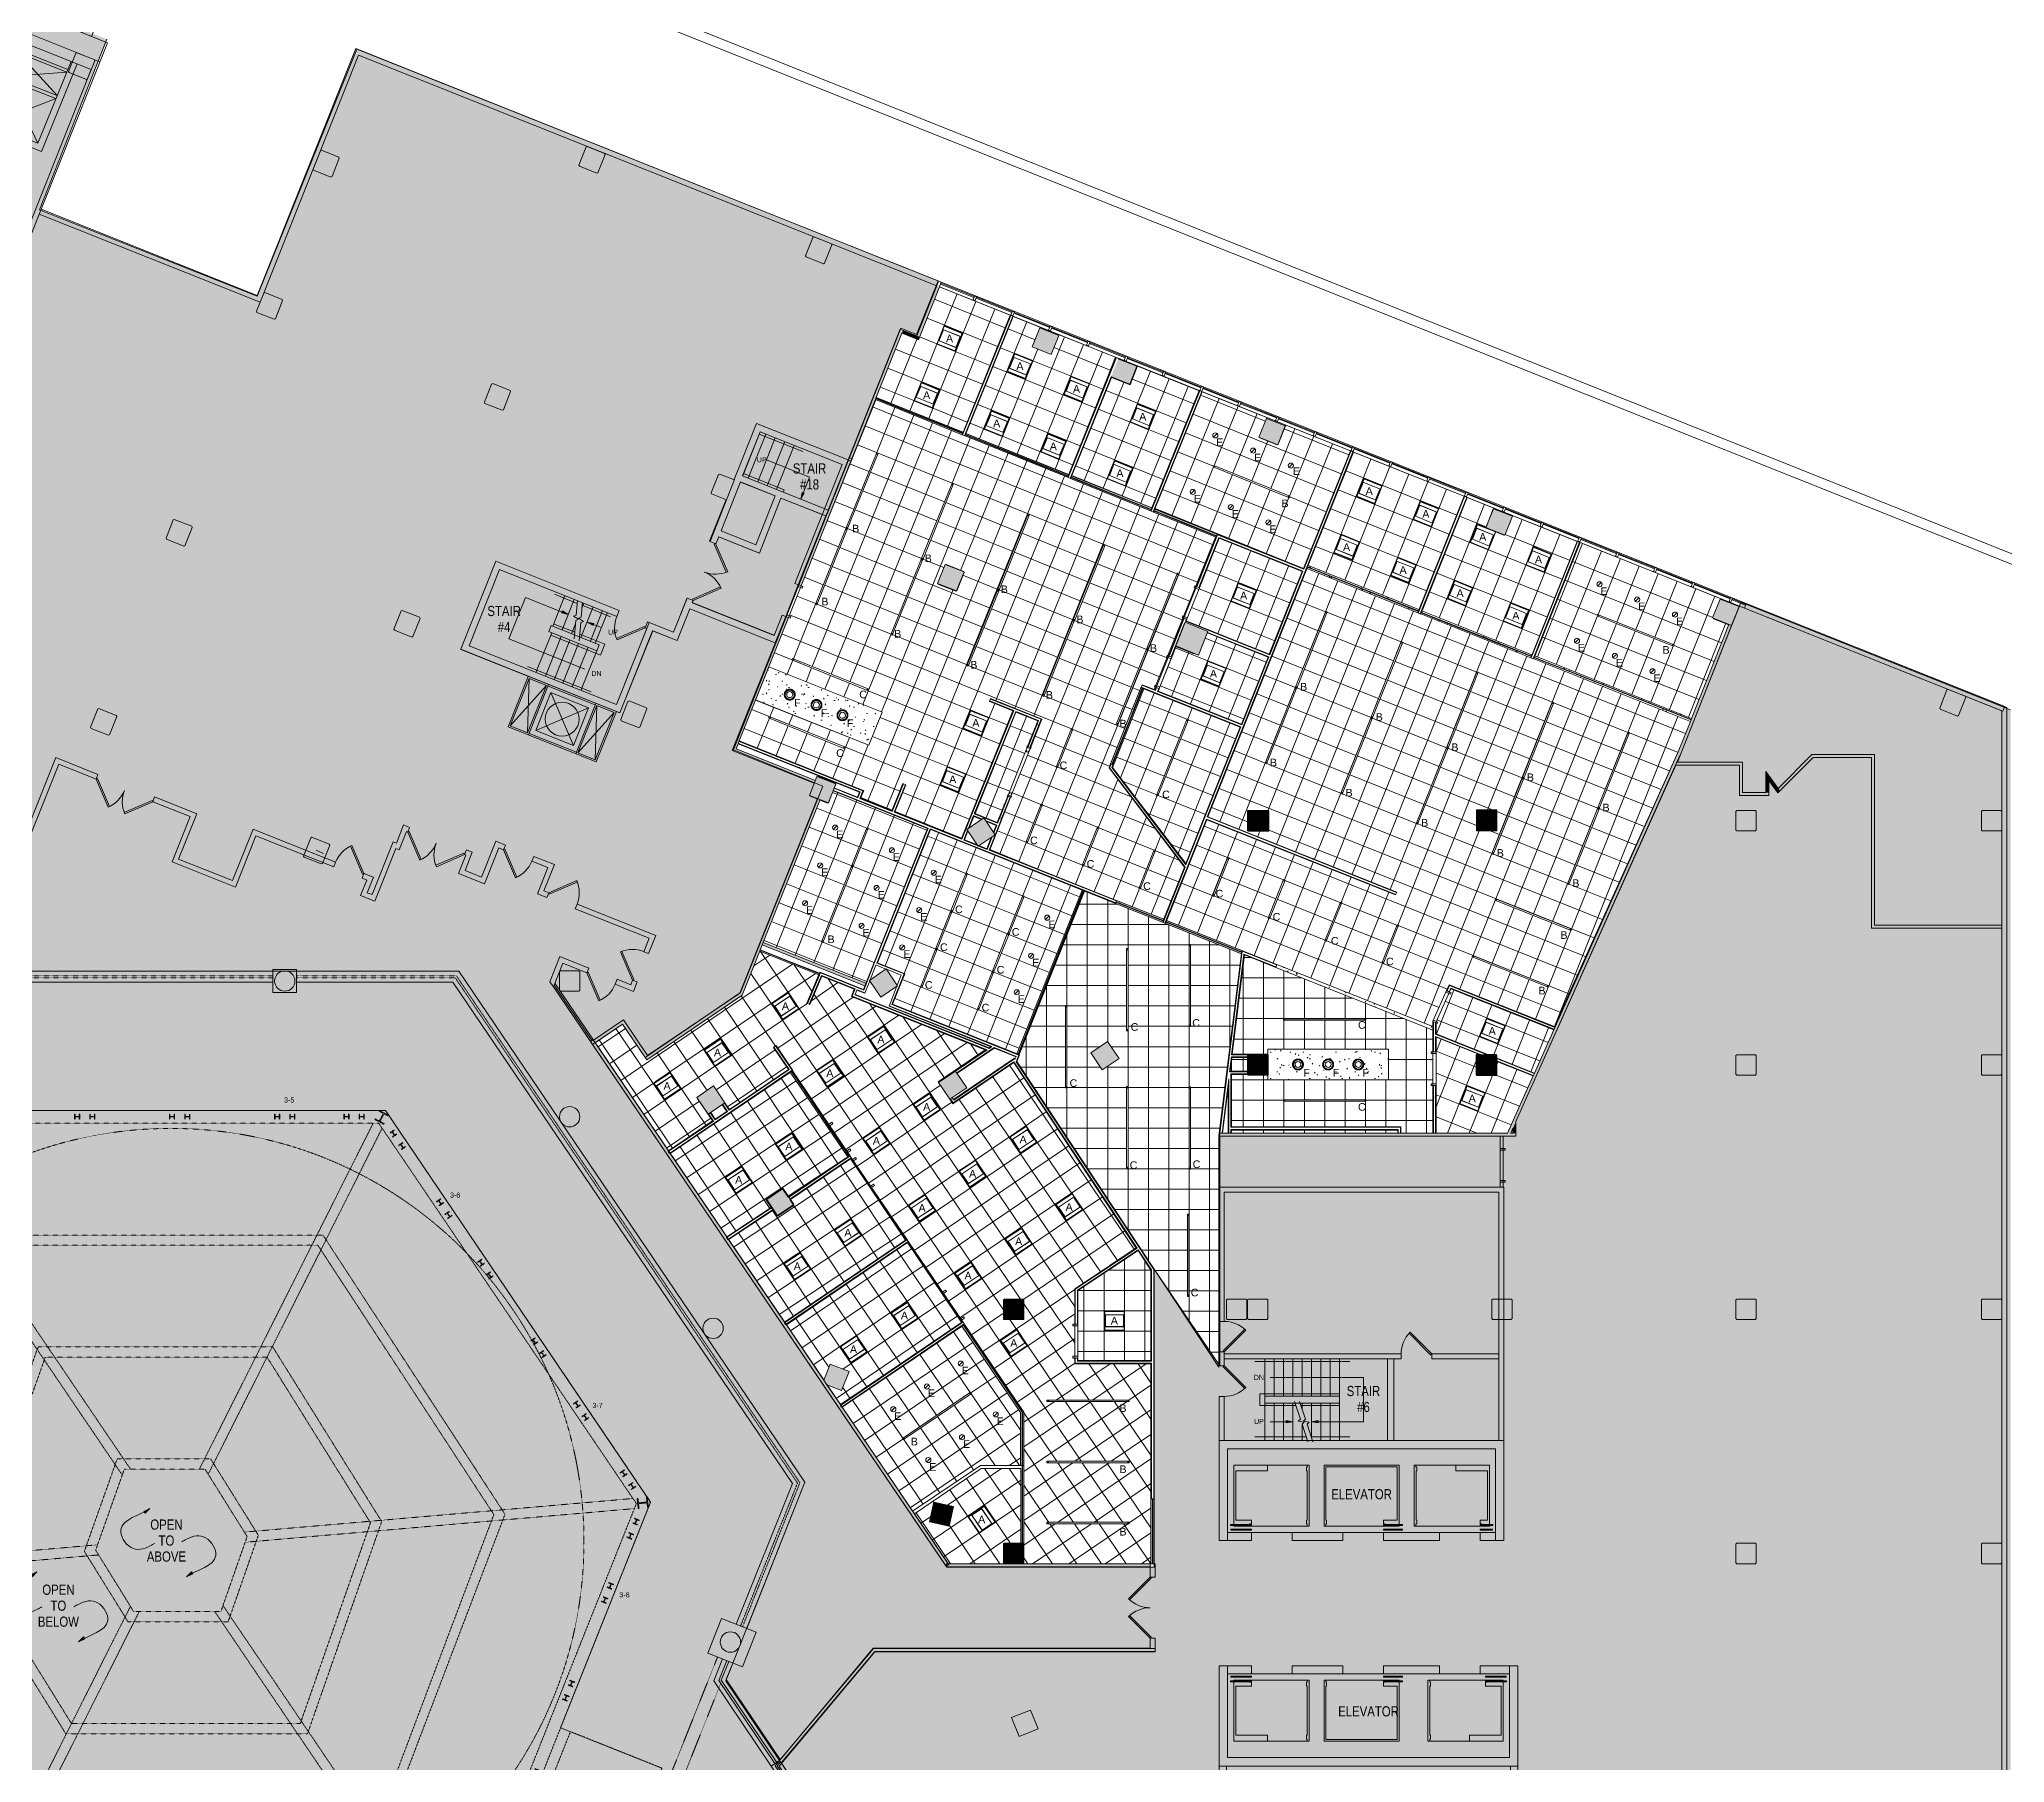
# Model space of a CAD drawing. Header units: inches. Extents: x -13 to 4331, y -638 to 2885.
# Drawn here: x 1758 to 4077, y 576 to 2608 of the extents above; entities that cross this region are included whole.
import ezdxf

# ---------------------------------------------------------------- set-up
doc = ezdxf.new("R2010")
doc.units = ezdxf.units.IN
doc.header["$MEASUREMENT"] = 0
doc.linetypes.add('IMPORT-DASHDOT2', pattern=[0.25, 0.125, -0.0625, 0, -0.0625])
doc.linetypes.add('IMPORT-HIDDEN2 _2_', pattern=[0.09375, 0.0625, -0.03125])
doc.layers.get('DEFPOINTS').update_dxf_attribs({"lineweight": 9})
for name, color, linetype, lineweight in [('A-CASE', 7, 'Continuous', 9), ('A-CLNG', 13, 'Continuous', 13), ('A-CLNG-PATT', 13, 'Continuous', 13), ('A-COLS', 52, 'Continuous', 13), ('A-DETL-GENF', 92, 'Continuous', 9), ('A-DETL-THIN', 151, 'Continuous', 9), ('A-DOOR', 31, 'Continuous', 13), ('A-DOOR-FRAM', 31, 'Continuous', 20), ('A-ELEV', 7, 'Continuous', 9), ('A-FLOR-LEVL', 7, 'Continuous', 9), ('A-FLOR-STRS', 7, 'Continuous', 9), ('A-GLAZ', 7, 'Continuous', 9), ('A-GLAZ-CURT', 52, 'Continuous', 9), ('A-GLAZ-CWMG', 51, 'Continuous', 9), ('A-GLAZ-MULL', 7, 'Continuous', 9), ('A-HRAL', 7, 'Continuous', 9), ('A-WALL', 113, 'Continuous', 9), ('A-WALL-PATT', 111, 'Continuous', 13), ('A-WALL-PRHT', 7, 'Continuous', 9), ('Chevy Chase Pavilion_3rd Floor Base_dwg', 8, 'Continuous', 9), ('DEMO', 7, 'IMPORT-HIDDEN2 _2_', 9), ('DEMO-RCP', 7, 'IMPORT-HIDDEN2 _2_', 9), ('E-LITE-EQPM', 33, 'Continuous', 9), ('E-LITE-EQPM-IDEN', 33, 'Continuous', 9), ('I-WALL', 2, 'Continuous', 13), ('M-HVAC', 7, 'Continuous', 9), ('NIC', 7, 'Continuous', 9), ('S-COLS', 52, 'Continuous', 13), ('S-STRC', 7, 'IMPORT-DASHDOT2', 9), ('SYMB', 7, 'Continuous', 9), ('TEXT', 7, 'Continuous', 9), ('TEXT - RCP', 7, 'Continuous', 9)]:
    doc.layers.add(name, color=color, linetype=linetype, lineweight=lineweight)
doc.styles.add('Arial', font='arial.ttf', dxfattribs={"height": 6})
doc.styles.add('Arial_1', font='arial.ttf', dxfattribs={"width": 0.8, "height": 12})
doc.styles.add('Arial_2', font='arial.ttf', dxfattribs={"width": 0.8, "height": 9})
doc.styles.add('Arial_3', font='arial.ttf', dxfattribs={"height": 12})
doc.styles.add('Arial_4', font='arial.ttf', dxfattribs={"height": 9})
pattern_1 = [(0, (0, 0), (30.72, 7.68), [1.267, -21.773, 1.267, -21.773, -122.88]), (0, (0, 0), (30.72, 7.68), [-46.08, 1.267, -44.813, 1.267, -21.773, -53.76]), (0, (0, 0), (30.72, 7.68), [-115.2, 1.267, -14.093, 1.267, -37.133]), (120, (11.52, 3.84), (-22.011075, 22.7643), [1.267, -21.773, 1.267, -21.773, -122.88]), (120, (11.52, 3.84), (-22.011075, 22.7643), [-46.08, 1.267, -44.813, 1.267, -21.773, -53.76]), (120, (11.52, 3.84), (-22.011075, 22.7643), [-115.2, 1.267, -14.093, 1.267, -37.133]), (240, (15.36, 19.2), (-8.708925, -30.4443), [1.267, -21.773, 1.267, -21.773, -122.88]), (240, (15.36, 19.2), (-8.708925, -30.4443), [-46.08, 1.267, -44.813, 1.267, -21.773, -53.76]), (240, (15.36, 19.2), (-8.708925, -30.4443), [-115.2, 1.267, -14.093, 1.267, -37.133])]

msp = doc.modelspace()

# ---------------------------------------------------------------- texts
at = {"layer": 'E-LITE-EQPM-IDEN', "char_height": 9, "attachment_point": 1, "style": 'Arial_4'}
for s, insert, width in [('A', (2827.8, 2259.2), 10.302), ('A', (2910.8, 2226.8), 10.302), ('A', (2800.8, 2192.5), 10.302), ('A', (2977.5, 2199.8), 10.302), ('A', (2883.4, 2159.1), 10.302), ('A', (3055.7, 2167.1), 10.302), ('E', (3146.6, 2137), 10.302), ('A', (2950.2, 2132.1), 10.302), ('E', (3191.1, 2119), 10.302), ('A', (3028.8, 2100.4), 10.302), ('E', (3236.9, 2102.9), 10.302), ('E', (3120.1, 2070.3), 10.302), ('B', (3223.5, 2064.9), 10.302), ('A', (3322.8, 2079.4), 10.302), ('E', (3164.9, 2052.5), 10.302), ('A', (3389.6, 2052.4), 10.302), ('B', (2717.2, 2035.1), 10.302), ('E', (3209.2, 2034.4), 10.302), ('A', (3456.7, 2025.3), 10.302), ('B', (2802.7, 2000.1), 10.302), ('A', (3296.1, 2013.2), 10.302), ('A', (3522.5, 1998.7), 10.302), ('A', (3362.8, 1986.3), 10.302), ('B', (2680.8, 1949.1), 10.302), ('B', (2892.4, 1963.6), 10.302), ('A', (3174.7, 1956.1), 10.302), ('A', (3430, 1959.1), 10.302), ('E', (3599.7, 1961.4), 10.302), ('B', (2981.6, 1928.1), 10.302), ('A', (3495.8, 1932.5), 10.302), ('E', (3644.2, 1943.5), 10.302), ('E', (3688.9, 1925.8), 10.302), ('B', (2766.7, 1911.1), 10.302), ('B', (3068.4, 1894.2), 10.302), ('E', (3573.2, 1894.7), 10.302), ('B', (3673.1, 1892.1), 10.302), ('B', (2856.5, 1874.6), 10.302), ('A', (3139.1, 1864.1), 10.302), ('E', (3618, 1877), 10.302), ('E', (3662.3, 1858.8), 10.302), ('C', (2725.5, 1839.6), 11.211), ('B', (2945.6, 1839), 10.302), ('B', (3245.5, 1848.6), 10.302), ('F', (2648.6, 1829.9), 9.393), ('F', (2680.1, 1817.7), 9.393), ('B', (3334.7, 1813), 10.302), ('F', (2710.9, 1805.6), 9.393), ('A', (2858.8, 1806), 10.302), ('B', (3032.5, 1805.2), 10.302), ('C', (2698.3, 1770.5), 11.211), ('B', (3423.9, 1777.4), 10.302), ('A', (2831.6, 1739.5), 10.302), ('C', (2961.8, 1756), 11.211), ('B', (3209.9, 1759.4), 10.302), ('B', (3513, 1741.9), 10.302), ('C', (3082.8, 1721.7), 11.211), ('B', (3299.1, 1723.8), 10.302), ('B', (3602.2, 1706.3), 10.302), ('E', (2698.3, 1674.5), 10.302), ('B', (3388.3, 1688.3), 10.302), ('E', (2765.1, 1647.8), 10.302), ('C', (2926.9, 1667.5), 11.211), ('B', (3477.5, 1652.7), 10.302), ('E', (2680.5, 1629.9), 10.302), ('C', (2993.7, 1639.8), 11.211), ('E', (2747.2, 1603.3), 10.302), ('E', (2814.5, 1621.4), 10.302), ('C', (3060.4, 1613.6), 11.211), ('C', (3145.8, 1604.8), 11.211), ('B', (3566.6, 1617.1), 10.302), ('E', (2662.7, 1585.3), 10.302), ('E', (2797.5, 1577.4), 10.302), ('C', (2838.5, 1586.2), 11.211), ('C', (3213.1, 1577.4), 11.211), ('E', (2729.4, 1558.7), 10.302), ('C', (2905.4, 1559.6), 11.211), ('E', (2948.5, 1568.4), 10.302), ('B', (3552.5, 1555.9), 10.302), ('B', (2688.1, 1550.9), 10.302), ('E', (2777.5, 1533.4), 10.302), ('C', (2820.7, 1541.6), 11.211), ('C', (3281.8, 1549.1), 11.211), ('C', (2887.6, 1515), 11.211), ('E', (2929.5, 1523.4), 10.302), ('C', (3346.8, 1524.7), 11.211), ('C', (2802.9, 1497.1), 11.211), ('B', (3526.6, 1490.4), 10.302), ('A', (2634.2, 1472.2), 10.302), ('C', (2869.8, 1470.4), 11.211), ('E', (2912.5, 1480.4), 10.302), ('C', (3045.6, 1447.5), 11.211), ('C', (3118.3, 1452.3), 11.211), ('C', (3313.8, 1449.9), 11.211), ('A', (3467.9, 1442.8), 10.302), ('A', (2554.1, 1417.4), 10.302), ('A', (2746.9, 1432.7), 10.302), ('A', (2686.6, 1393), 10.302), ('F', (3249.3, 1393.5), 9.393), ('F', (3284, 1393.5), 9.393), ('F', (3318.9, 1393.5), 9.393), ('A', (2494.6, 1378.1), 10.302), ('C', (2973.6, 1381.3), 11.211), ('A', (2800.8, 1353.3), 10.302), ('C', (3313.8, 1353.3), 11.211), ('A', (3444.3, 1363.3), 10.302), ('A', (2638.3, 1306.5), 10.302), ('A', (2741.5, 1313.3), 10.302), ('A', (2914.6, 1314.9), 10.302), ('C', (3044.5, 1284.6), 11.211), ('C', (3118.8, 1285.7), 11.211), ('A', (2579.1, 1267.3), 10.302), ('A', (2855, 1274.5), 10.302), ('A', (2795.4, 1234.1), 10.302), ('A', (2968.9, 1235.2), 10.302), ('A', (2707.9, 1205), 10.302), ('A', (2909.3, 1194.8), 10.302), ('A', (2648.2, 1165.5), 10.302), ('A', (2849.7, 1154.4), 10.302), ('C', (3116.5, 1134.4), 11.211), ('A', (2774.6, 1107.3), 10.302), ('A', (3022.2, 1101.2), 10.302), ('A', (2714.5, 1067.5), 10.302), ('A', (2903.6, 1074.9), 10.302), ('E', (2846.3, 1042.5), 10.302), ('E', (2806.5, 1015.6), 10.302), ('B', (3032.4, 998.1), 10.302), ('E', (2766.8, 988.6), 10.302), ('E', (2887.6, 982.6), 10.302), ('B', (2786.3, 958.7), 10.302), ('E', (2847.9, 955.7), 10.302), ('E', (2808.1, 928.8), 10.302), ('B', (3032.4, 926.1), 10.302), ('A', (2865.7, 866.9), 10.302), ('B', (3032.4, 852.4), 10.302)]:
    msp.add_mtext(s, dxfattribs=dict(at, insert=insert, width=width))

# ---------------------------------------------------------------- blocks, each defined once
blk = doc.blocks.new('System Panel - Glazed-5082806-FIRST FLOOR')
at = {"layer": 'A-GLAZ-CURT', "lineweight": 13}
for p, q in [((-21.2, 0.7), (-21.2, 1.8)), ((-21.2, 1.8), (21.2, 1.8)), ((21.2, 0.7), (-21.2, 0.7)), ((21.2, 1.8), (21.2, 0.7))]:
    blk.add_line(p, q, dxfattribs=at)
blk = doc.blocks.new('System Panel - Glazed-5082656-FIRST FLOOR')
at = {"layer": 'A-GLAZ-CURT', "lineweight": 13}
for p, q in [((-22.75, 0.75), (-22.75, 1.75)), ((-22.75, 1.75), (22.75, 1.75)), ((22.75, 0.75), (-22.75, 0.75)), ((22.75, 1.75), (22.75, 0.75))]:
    blk.add_line(p, q, dxfattribs=at)
blk = doc.blocks.new('System Panel - Glazed-5082657-FIRST FLOOR')
at = {"layer": 'A-GLAZ-CURT', "lineweight": 13}
for p, q in [((-22.7, 0.8), (-22.7, 1.8)), ((-22.7, 1.8), (22.7, 1.8)), ((22.7, 0.8), (-22.7, 0.8)), ((22.7, 1.8), (22.7, 0.8))]:
    blk.add_line(p, q, dxfattribs=at)
blk = doc.blocks.new('System Panel - Glazed-5082658-FIRST FLOOR')
at = {"layer": 'A-GLAZ-CURT', "lineweight": 13}
for p, q in [((-8.625, 0.75), (-8.625, 1.75)), ((-8.625, 1.75), (8.625, 1.75)), ((8.625, 0.75), (-8.625, 0.75)), ((8.625, 1.75), (8.625, 0.75))]:
    blk.add_line(p, q, dxfattribs=at)
blk = doc.blocks.new('Rectangular Mullion - 2_5_ x 5_ rectangular-5082659-FIRST FLOOR')
at = {"layer": 'A-GLAZ-CWMG', "lineweight": 20}
for p, q in [((1.25, 2.5), (-1.25, 2.5)), ((-1.25, 2.5), (-1.25, -2.5)), ((1.25, -2.5), (1.25, 2.5)), ((-1.25, -2.5), (1.25, -2.5))]:
    blk.add_line(p, q, dxfattribs=at)
blk = doc.blocks.new('Concrete-Rectangular-Column - 30 x 29-5082803-FIRST FLOOR')
at = {"layer": 'S-COLS', "lineweight": 9}
blk.add_hatch(color=7, dxfattribs=at).paths.add_polyline_path([(-15, -14.5), (15, -14.5), (15, 14.5), (-15, 14.5), (-15, -7.7)], flags=0)
at = {"layer": 'S-COLS', "color": 8, "lineweight": 20}
for p, q in [((-15, 14.5), (15, 14.5)), ((-15, -14.5), (-15, 14.5)), ((15, 14.5), (15, -14.5)), ((15, -14.5), (-15, -14.5))]:
    blk.add_line(p, q, dxfattribs=at)
blk = doc.blocks.new('Concrete-Rectangular-Column - 24x24-5082804-FIRST FLOOR')
at = {"layer": 'S-COLS', "lineweight": 9}
blk.add_hatch(color=7, dxfattribs=at).paths.add_polyline_path([(12, -12), (12, 12), (-12, 12), (-12, -12)], flags=0)
at = {"layer": 'S-COLS', "color": 8, "lineweight": 20}
for p, q in [((-12, 12), (12, 12)), ((-12, -12), (-12, 12)), ((12, 12), (12, -12)), ((12, -12), (-12, -12))]:
    blk.add_line(p, q, dxfattribs=at)
blk = doc.blocks.new('Single Flush - OTJ_SOLIDFLUSH_ALUM-5082654-FIRST FLOOR')
at = {"layer": 'A-DOOR-FRAM'}
for p, q in [((-20, 4), (-20, -1.75)), ((-20, 4), (-18, 4)), ((-18, 4), (-18, -1.75)), ((18.000004, 4), (18.000004, -1.75)), ((18.000004, 4), (20.000004, 4)), ((20.000004, 4), (20.000004, -1.75)), ((-20, -1.75), (-18, -1.75)), ((18.000004, -1.75), (20.000004, -1.75))]:
    blk.add_line(p, q, dxfattribs=at)
blk = doc.blocks.new('Single Flush - OTJ_SOLIDFLUSH_ALUM-V3-FIRST FLOOR')
at = {"layer": 'A-DOOR-FRAM', "color": 8}
for p, q in [((-20, 4), (-20, -1.75)), ((-20, 4), (-18, 4)), ((-18, 4), (-18, -1.75)), ((18.000004, 4), (18.000004, -1.75)), ((18.000004, 4), (20.000004, 4)), ((20.000004, 4), (20.000004, -1.75)), ((-20, -1.75), (-18, -1.75)), ((18.000004, -1.75), (20.000004, -1.75))]:
    blk.add_line(p, q, dxfattribs=at)
blk = doc.blocks.new('Single Flush - OTJ_SOLIDFLUSH_ALUM-5660138-FIRST FLOOR')
at = {"layer": 'A-DOOR-FRAM'}
for p, q in [((-20, 5.5), (-20, -0.25)), ((-20, 5.5), (-18, 5.5)), ((-18, 5.5), (-18, -0.25)), ((18.000004, 5.5), (18.000004, -0.25)), ((18.000004, 5.5), (20.000004, 5.5)), ((20.000004, 5.5), (20.000004, -0.25)), ((-20, -0.25), (-18, -0.25)), ((18.000004, -0.25), (20.000004, -0.25))]:
    blk.add_line(p, q, dxfattribs=at)
blk = doc.blocks.new('Single Flush - OTJ_SOLIDFLUSH_ALUM-5660139-FIRST FLOOR')
at = {"layer": 'A-DOOR-FRAM'}
for p, q in [((-20, -5.5), (-20, 0.25)), ((-20, 0.25), (-18, 0.25)), ((-18, -5.5), (-18, 0.25)), ((18.000004, -5.5), (18.000004, 0.25)), ((18.000004, 0.25), (20.000004, 0.25)), ((20.000004, -5.5), (20.000004, 0.25)), ((-20, -5.5), (-18, -5.5)), ((18.000004, -5.5), (20.000004, -5.5))]:
    blk.add_line(p, q, dxfattribs=at)
blk = doc.blocks.new('Rectangular Column - 24_ x 24_-4233124-FIRST FLOOR')
at = {"layer": 'A-COLS', "lineweight": 9}
blk.add_hatch(color=7, dxfattribs=at).paths.add_polyline_path([(-12, 12), (-12, 11.9), (11.3, 11.9), (11.3, -12), (12, -12), (12, 12)], flags=0)
at = {"layer": 'A-COLS', "color": 8, "lineweight": 20}
for p, q in [((-12, 12), (12, 12)), ((-12, -12), (-12, 12)), ((12, 12), (12, -12)), ((12, -12), (-12, -12))]:
    blk.add_line(p, q, dxfattribs=at)
blk = doc.blocks.new('Single Flush - OTJ_SOLIDFLUSH_ALUM-5627531-FIRST FLOOR')
at = {"layer": 'A-DOOR-FRAM'}
for p, q in [((-20, -3.875), (-20, 1.875)), ((-20, 1.875), (-18, 1.875)), ((-18, -3.875), (-18, 1.875)), ((18.000004, -3.875), (18.000004, 1.875)), ((18.000004, 1.875), (20.000004, 1.875)), ((20.000004, -3.875), (20.000004, 1.875)), ((-20, -3.875), (-18, -3.875)), ((18.000004, -3.875), (20.000004, -3.875))]:
    blk.add_line(p, q, dxfattribs=at)
blk = doc.blocks.new('Single Flush - OTJ_SOLIDFLUSH_ALUM-5627471-FIRST FLOOR')
at = {"layer": 'A-DOOR-FRAM'}
for p, q in [((-20, -3.875), (-20, 1.875)), ((-20, 1.875), (-18, 1.875)), ((-18, -3.875), (-18, 1.875)), ((18.000004, -3.875), (18.000004, 1.875)), ((18.000004, 1.875), (20.000004, 1.875)), ((20.000004, -3.875), (20.000004, 1.875)), ((-20, -3.875), (-18, -3.875)), ((18.000004, -3.875), (20.000004, -3.875))]:
    blk.add_line(p, q, dxfattribs=at)
blk = doc.blocks.new('Single Flush - OTJ_SOLIDFLUSH_ALUM-5659428-FIRST FLOOR')
at = {"layer": 'A-DOOR-FRAM'}
for p, q in [((-20, 3.875), (-20, -1.875)), ((-20, 3.875), (-18, 3.875)), ((-18, 3.875), (-18, -1.875)), ((18.000004, 3.875), (18.000004, -1.875)), ((18.000004, 3.875), (20.000004, 3.875)), ((20.000004, 3.875), (20.000004, -1.875)), ((-20, -1.875), (-18, -1.875)), ((18.000004, -1.875), (20.000004, -1.875))]:
    blk.add_line(p, q, dxfattribs=at)
blk = doc.blocks.new('Double Flush Pocket - Int-PP-F-WDMF-72_ x 84-5659430-FIRST FLOOR')
at = {"layer": 'A-DOOR', "lineweight": 9}
for p, q in [((-25.2, 1), (-26.8, 1)), ((-26.8, 1), (-26.8, 0.9)), ((-26.8, 0.9), (-25.2, 0.9)), ((-25.2, 1), (-25.2, 0.9)), ((27.8, 1), (26.2, 1)), ((26.2, 1), (26.2, 0.9)), ((26.2, 0.9), (27.8, 0.9)), ((27.8, 1), (27.8, 0.9)), ((-25.2, -0.9), (-26.8, -0.9)), ((-26.8, -0.9), (-26.8, -1)), ((-26.8, -1), (-25.2, -1)), ((-25.2, -0.9), (-25.2, -1)), ((27.8, -0.9), (26.2, -0.9)), ((26.2, -0.9), (26.2, -1)), ((26.2, -1), (27.8, -1)), ((27.8, -0.9), (27.8, -1))]:
    blk.add_line(p, q, dxfattribs=at)
at = {"layer": 'A-DOOR-FRAM'}
for p, q in [((-32, 2.4), (-30, 2.4)), ((-32, 2.4), (-32, 1.9)), ((-32, 1.9), (-31.5, 1.9)), ((-31.5, -1.9), (-31.5, 1.9)), ((-30, -2.4), (-30, 2.4)), ((30, -2.4), (30, 2.4)), ((30, 2.4), (32, 2.4)), ((31.5, 1.9), (32, 1.9)), ((31.5, -1.9), (31.5, 1.9)), ((32, 2.4), (32, 1.9)), ((-32, -1.9), (-31.5, -1.9)), ((-32, -2.4), (-32, -1.9)), ((-32, -2.4), (-30, -2.4)), ((30, -2.4), (32, -2.4)), ((31.5, -1.9), (32, -1.9)), ((32, -2.4), (32, -1.9))]:
    blk.add_line(p, q, dxfattribs=at)
blk = doc.blocks.new('Single Flush - OTJ_SOLIDFLUSH_ALUM-5659429-FIRST FLOOR')
at = {"layer": 'A-DOOR-FRAM'}
for p, q in [((-20, -3.875), (-20, 1.875)), ((-20, 1.875), (-18, 1.875)), ((-18, -3.875), (-18, 1.875)), ((18.000004, -3.875), (18.000004, 1.875)), ((18.000004, 1.875), (20.000004, 1.875)), ((20.000004, -3.875), (20.000004, 1.875)), ((-20, -3.875), (-18, -3.875)), ((18.000004, -3.875), (20.000004, -3.875))]:
    blk.add_line(p, q, dxfattribs=at)
blk = doc.blocks.new('L-Recessed-Axis-Duo - 2 x 2-4559999-FIRST FLOOR')
at = {"layer": 'E-LITE-EQPM'}
for p, q in [((-11.7, 11.7), (-11.7, -11.7)), ((11.7, 11.7), (-11.7, 11.7)), ((-11.4, 11.1), (-11.4, 11.3)), ((-11.4, 11.3), (-11.4, 11.3)), ((-11.4, 11.1), (11.4, 11.1)), ((11.3, 11.3), (-11.3, 11.3)), ((-11.3, 11.3), (-11.3, -11.3)), ((-11.3, 7), (11.3, 7)), ((-11.3, 7), (11.3, 7)), ((-11.3, 6.9), (11.3, 6.9)), ((-10.6, 6.9), (-10.6, -6.9)), ((10.6, -6.9), (10.6, 6.9)), ((11.3, -11.3), (11.3, 11.3)), ((11.4, 11.3), (11.4, 11.3)), ((11.4, 11.3), (11.4, 11.1)), ((11.7, -11.7), (11.7, 11.7)), ((-11.7, -11.7), (11.7, -11.7)), ((-11.4, -11.3), (-11.4, -11.1)), ((-11.4, -11.1), (11.4, -11.1)), ((-11.4, -11.3), (-11.4, -11.3)), ((11.3, -6.9), (-11.3, -6.9)), ((-11.3, -7), (11.3, -7)), ((-11.3, -7), (11.3, -7)), ((-11.3, -11.3), (11.3, -11.3)), ((11.4, -11.1), (11.4, -11.3)), ((11.4, -11.3), (11.4, -11.3))]:
    blk.add_line(p, q, dxfattribs=at)
for points, knots in [([(-11.6, 11.6), (-11.6, 11.6), (-11.7, 11.7), (-11.7, 11.7), (-11.7, 11.7), (-11.7, 11.7), (-11.7, 11.7), (-11.7, 11.7), (-11.7, 11.7), (-11.7, 11.7), (-11.7, 11.7), (-11.7, 11.7), (-11.7, 11.7)], [0, 0, 0, 0, 0.166667, 0.25, 0.333333, 0.416667, 0.5, 0.583333, 0.666667, 0.75, 0.833333, 1, 1, 1, 1]), ([(11.6, 11.6), (11.6, 11.6), (11.7, 11.7), (11.7, 11.7), (11.7, 11.7), (11.7, 11.7), (11.7, 11.7), (11.7, 11.7), (11.7, 11.7), (11.7, 11.7), (11.7, 11.7), (11.7, 11.7), (11.7, 11.7)], [0, 0, 0, 0, 0.166667, 0.25, 0.333333, 0.416667, 0.5, 0.583333, 0.666667, 0.75, 0.833333, 1, 1, 1, 1]), ([(-11.7, -11.7), (-11.7, -11.7), (-11.7, -11.7), (-11.7, -11.7), (-11.7, -11.7), (-11.7, -11.7), (-11.7, -11.7), (-11.7, -11.7), (-11.7, -11.7), (-11.7, -11.7), (-11.7, -11.7), (-11.6, -11.6), (-11.6, -11.6)], [-1, -1, -1, -1, -0.833333, -0.75, -0.666667, -0.583333, -0.5, -0.416667, -0.333333, -0.25, -0.166667, 0, 0, 0, 0]), ([(11.6, -11.6), (11.6, -11.6), (11.7, -11.7), (11.7, -11.7), (11.7, -11.7), (11.7, -11.7), (11.7, -11.7), (11.7, -11.7), (11.7, -11.7), (11.7, -11.7), (11.7, -11.7), (11.7, -11.7), (11.7, -11.7)], [0, 0, 0, 0, 0.166667, 0.25, 0.333333, 0.416667, 0.5, 0.583333, 0.666667, 0.75, 0.833333, 1, 1, 1, 1])]:
    blk.add_open_spline(points, degree=3, knots=knots, dxfattribs=at)
blk = doc.blocks.new('L-Recessed-Axis-Duo - 2 x 2-V4-FIRST FLOOR')
at = {"layer": 'E-LITE-EQPM'}
for p, q in [((-11.7, 11.7), (-11.7, -11.7)), ((11.7, 11.7), (-11.7, 11.7)), ((-11.4, 11.1), (-11.4, 11.3)), ((-11.4, 11.3), (-11.4, 11.3)), ((-11.4, 11.1), (11.4, 11.1)), ((11.3, 11.3), (-11.3, 11.3)), ((-11.3, 11.3), (-11.3, -11.3)), ((-11.3, 7), (11.3, 7)), ((-11.3, 7), (11.3, 7)), ((-11.3, 6.9), (11.3, 6.9)), ((-10.6, 6.9), (-10.6, -6.9)), ((10.6, -6.9), (10.6, 6.9)), ((11.3, -11.3), (11.3, 11.3)), ((11.4, 11.3), (11.4, 11.3)), ((11.4, 11.3), (11.4, 11.1)), ((11.7, -11.7), (11.7, 11.7)), ((-11.7, -11.7), (11.7, -11.7)), ((-11.4, -11.3), (-11.4, -11.1)), ((-11.4, -11.1), (11.4, -11.1)), ((-11.4, -11.3), (-11.4, -11.3)), ((11.3, -6.9), (-11.3, -6.9)), ((-11.3, -7), (11.3, -7)), ((-11.3, -7), (11.3, -7)), ((-11.3, -11.3), (11.3, -11.3)), ((11.4, -11.1), (11.4, -11.3)), ((11.4, -11.3), (11.4, -11.3))]:
    blk.add_line(p, q, dxfattribs=at)
for points, knots in [([(-11.6, 11.6), (-11.6, 11.6), (-11.7, 11.7), (-11.7, 11.7), (-11.7, 11.7), (-11.7, 11.7), (-11.7, 11.7), (-11.7, 11.7), (-11.7, 11.7), (-11.7, 11.7), (-11.7, 11.7), (-11.7, 11.7), (-11.7, 11.7)], [0, 0, 0, 0, 0.166667, 0.25, 0.333333, 0.416667, 0.5, 0.583333, 0.666667, 0.75, 0.833333, 1, 1, 1, 1]), ([(11.6, 11.6), (11.6, 11.6), (11.7, 11.7), (11.7, 11.7), (11.7, 11.7), (11.7, 11.7), (11.7, 11.7), (11.7, 11.7), (11.7, 11.7), (11.7, 11.7), (11.7, 11.7), (11.7, 11.7), (11.7, 11.7)], [0, 0, 0, 0, 0.166667, 0.25, 0.333333, 0.416667, 0.5, 0.583333, 0.666667, 0.75, 0.833333, 1, 1, 1, 1]), ([(-11.7, -11.7), (-11.7, -11.7), (-11.7, -11.7), (-11.7, -11.7), (-11.7, -11.7), (-11.7, -11.7), (-11.7, -11.7), (-11.7, -11.7), (-11.7, -11.7), (-11.7, -11.7), (-11.7, -11.7), (-11.6, -11.6), (-11.6, -11.6)], [-1, -1, -1, -1, -0.833333, -0.75, -0.666667, -0.583333, -0.5, -0.416667, -0.333333, -0.25, -0.166667, 0, 0, 0, 0]), ([(11.6, -11.6), (11.6, -11.6), (11.7, -11.7), (11.7, -11.7), (11.7, -11.7), (11.7, -11.7), (11.7, -11.7), (11.7, -11.7), (11.7, -11.7), (11.7, -11.7), (11.7, -11.7), (11.7, -11.7), (11.7, -11.7)], [0, 0, 0, 0, 0.166667, 0.25, 0.333333, 0.416667, 0.5, 0.583333, 0.666667, 0.75, 0.833333, 1, 1, 1, 1])]:
    blk.add_open_spline(points, degree=3, knots=knots, dxfattribs=at)
blk = doc.blocks.new('L-Recessed-Axis-Duo - 2 x 2-V5-FIRST FLOOR')
at = {"layer": 'E-LITE-EQPM'}
for p, q in [((-11.7, 11.7), (-11.7, -11.7)), ((11.7, 11.7), (-11.7, 11.7)), ((-11.4, 11.1), (-11.4, 11.3)), ((-11.4, 11.3), (-11.4, 11.3)), ((-11.4, 11.1), (11.4, 11.1)), ((11.3, 11.3), (-11.3, 11.3)), ((-11.3, 11.3), (-11.3, -11.3)), ((-11.3, 7), (11.3, 7)), ((-11.3, 7), (11.3, 7)), ((-11.3, 6.9), (11.3, 6.9)), ((-10.6, 6.9), (-10.6, -6.9)), ((10.6, -6.9), (10.6, 6.9)), ((11.3, -11.3), (11.3, 11.3)), ((11.4, 11.3), (11.4, 11.3)), ((11.4, 11.3), (11.4, 11.1)), ((11.7, -11.7), (11.7, 11.7)), ((-11.7, -11.7), (11.7, -11.7)), ((-11.4, -11.3), (-11.4, -11.1)), ((-11.4, -11.1), (11.4, -11.1)), ((-11.4, -11.3), (-11.4, -11.3)), ((11.3, -6.9), (-11.3, -6.9)), ((-11.3, -7), (11.3, -7)), ((-11.3, -7), (11.3, -7)), ((-11.3, -11.3), (11.3, -11.3)), ((11.4, -11.1), (11.4, -11.3)), ((11.4, -11.3), (11.4, -11.3))]:
    blk.add_line(p, q, dxfattribs=at)
for points, knots in [([(-11.6, 11.6), (-11.6, 11.6), (-11.7, 11.7), (-11.7, 11.7), (-11.7, 11.7), (-11.7, 11.7), (-11.7, 11.7), (-11.7, 11.7), (-11.7, 11.7), (-11.7, 11.7), (-11.7, 11.7), (-11.7, 11.7), (-11.7, 11.7)], [0, 0, 0, 0, 0.166667, 0.25, 0.333333, 0.416667, 0.5, 0.583333, 0.666667, 0.75, 0.833333, 1, 1, 1, 1]), ([(11.6, 11.6), (11.6, 11.6), (11.7, 11.7), (11.7, 11.7), (11.7, 11.7), (11.7, 11.7), (11.7, 11.7), (11.7, 11.7), (11.7, 11.7), (11.7, 11.7), (11.7, 11.7), (11.7, 11.7), (11.7, 11.7)], [0, 0, 0, 0, 0.166667, 0.25, 0.333333, 0.416667, 0.5, 0.583333, 0.666667, 0.75, 0.833333, 1, 1, 1, 1]), ([(-11.7, -11.7), (-11.7, -11.7), (-11.7, -11.7), (-11.7, -11.7), (-11.7, -11.7), (-11.7, -11.7), (-11.7, -11.7), (-11.7, -11.7), (-11.7, -11.7), (-11.7, -11.7), (-11.7, -11.7), (-11.6, -11.6), (-11.6, -11.6)], [-1, -1, -1, -1, -0.833333, -0.75, -0.666667, -0.583333, -0.5, -0.416667, -0.333333, -0.25, -0.166667, 0, 0, 0, 0]), ([(11.6, -11.6), (11.6, -11.6), (11.7, -11.7), (11.7, -11.7), (11.7, -11.7), (11.7, -11.7), (11.7, -11.7), (11.7, -11.7), (11.7, -11.7), (11.7, -11.7), (11.7, -11.7), (11.7, -11.7), (11.7, -11.7)], [0, 0, 0, 0, 0.166667, 0.25, 0.333333, 0.416667, 0.5, 0.583333, 0.666667, 0.75, 0.833333, 1, 1, 1, 1])]:
    blk.add_open_spline(points, degree=3, knots=knots, dxfattribs=at)
blk = doc.blocks.new('L-Recessed-Axis-Duo - 2 x 2-V6-FIRST FLOOR')
at = {"layer": 'E-LITE-EQPM'}
for p, q in [((-11.7, 11.7), (-11.7, -11.7)), ((11.7, 11.7), (-11.7, 11.7)), ((-11.4, 11.1), (-11.4, 11.3)), ((-11.4, 11.3), (-11.4, 11.3)), ((-11.4, 11.1), (11.4, 11.1)), ((11.3, 11.3), (-11.3, 11.3)), ((-11.3, 11.3), (-11.3, 11.3)), ((-11.3, 11.3), (-11.3, -11.3)), ((-11.3, 7), (11.3, 7)), ((-11.3, 7), (11.3, 7)), ((-11.3, 6.9), (11.3, 6.9)), ((-10.6, 6.9), (-10.6, -6.9)), ((10.6, -6.9), (10.6, 6.9)), ((11.3, -11.3), (11.3, 11.3)), ((11.4, 11.3), (11.4, 11.3)), ((11.4, 11.3), (11.4, 11.1)), ((11.7, -11.7), (11.7, 11.7)), ((-11.7, -11.7), (11.7, -11.7)), ((-11.4, -11.3), (-11.4, -11.1)), ((-11.4, -11.1), (11.4, -11.1)), ((-11.4, -11.3), (-11.4, -11.3)), ((11.3, -6.9), (-11.3, -6.9)), ((-11.3, -7), (11.3, -7)), ((-11.3, -7), (11.3, -7)), ((-11.3, -11.3), (11.3, -11.3)), ((11.4, -11.1), (11.4, -11.3)), ((11.4, -11.3), (11.4, -11.3))]:
    blk.add_line(p, q, dxfattribs=at)
for points, knots in [([(-11.6, 11.6), (-11.6, 11.6), (-11.7, 11.7), (-11.7, 11.7), (-11.7, 11.7), (-11.7, 11.7), (-11.7, 11.7), (-11.7, 11.7), (-11.7, 11.7), (-11.7, 11.7), (-11.7, 11.7), (-11.7, 11.7), (-11.7, 11.7)], [0, 0, 0, 0, 0.166667, 0.25, 0.333333, 0.416667, 0.5, 0.583333, 0.666667, 0.75, 0.833333, 1, 1, 1, 1]), ([(11.6, 11.6), (11.6, 11.6), (11.7, 11.7), (11.7, 11.7), (11.7, 11.7), (11.7, 11.7), (11.7, 11.7), (11.7, 11.7), (11.7, 11.7), (11.7, 11.7), (11.7, 11.7), (11.7, 11.7), (11.7, 11.7)], [0, 0, 0, 0, 0.166667, 0.25, 0.333333, 0.416667, 0.5, 0.583333, 0.666667, 0.75, 0.833333, 1, 1, 1, 1]), ([(-11.7, -11.7), (-11.7, -11.7), (-11.7, -11.7), (-11.7, -11.7), (-11.7, -11.7), (-11.7, -11.7), (-11.7, -11.7), (-11.7, -11.7), (-11.7, -11.7), (-11.7, -11.7), (-11.7, -11.7), (-11.6, -11.6), (-11.6, -11.6)], [-1, -1, -1, -1, -0.833333, -0.75, -0.666667, -0.583333, -0.5, -0.416667, -0.333333, -0.25, -0.166667, 0, 0, 0, 0]), ([(11.6, -11.6), (11.6, -11.6), (11.7, -11.7), (11.7, -11.7), (11.7, -11.7), (11.7, -11.7), (11.7, -11.7), (11.7, -11.7), (11.7, -11.7), (11.7, -11.7), (11.7, -11.7), (11.7, -11.7), (11.7, -11.7)], [0, 0, 0, 0, 0.166667, 0.25, 0.333333, 0.416667, 0.5, 0.583333, 0.666667, 0.75, 0.833333, 1, 1, 1, 1])]:
    blk.add_open_spline(points, degree=3, knots=knots, dxfattribs=at)
blk = doc.blocks.new('L-Recessed-Axis-Duo - 2 x 2-V7-FIRST FLOOR')
at = {"layer": 'E-LITE-EQPM'}
for p, q in [((-11.7, 11.7), (-11.7, -11.7)), ((11.7, 11.7), (-11.7, 11.7)), ((-11.4, 11.1), (-11.4, 11.3)), ((-11.4, 11.3), (-11.4, 11.3)), ((-11.4, 11.1), (11.4, 11.1)), ((11.3, 11.3), (-11.3, 11.3)), ((-11.3, 11.3), (-11.3, -11.3)), ((-11.3, 7), (11.3, 7)), ((-11.3, 7), (11.3, 7)), ((-11.3, 6.9), (11.3, 6.9)), ((-10.6, 6.9), (-10.6, -6.9)), ((10.6, -6.9), (10.6, 6.9)), ((11.3, -11.3), (11.3, 11.3)), ((11.4, 11.3), (11.4, 11.3)), ((11.4, 11.3), (11.4, 11.1)), ((11.7, -11.7), (11.7, 11.7)), ((-11.7, -11.7), (11.7, -11.7)), ((-11.4, -11.3), (-11.4, -11.1)), ((-11.4, -11.1), (11.4, -11.1)), ((-11.4, -11.3), (-11.4, -11.3)), ((11.3, -6.9), (-11.3, -6.9)), ((-11.3, -7), (11.3, -7)), ((-11.3, -7), (11.3, -7)), ((-11.3, -11.3), (11.3, -11.3)), ((11.4, -11.1), (11.4, -11.3)), ((11.4, -11.3), (11.4, -11.3))]:
    blk.add_line(p, q, dxfattribs=at)
for points, knots in [([(-11.6, 11.6), (-11.6, 11.6), (-11.7, 11.7), (-11.7, 11.7), (-11.7, 11.7), (-11.7, 11.7), (-11.7, 11.7), (-11.7, 11.7), (-11.7, 11.7), (-11.7, 11.7), (-11.7, 11.7), (-11.7, 11.7), (-11.7, 11.7)], [0, 0, 0, 0, 0.166667, 0.25, 0.333333, 0.416667, 0.5, 0.583333, 0.666667, 0.75, 0.833333, 1, 1, 1, 1]), ([(11.6, 11.6), (11.6, 11.6), (11.7, 11.7), (11.7, 11.7), (11.7, 11.7), (11.7, 11.7), (11.7, 11.7), (11.7, 11.7), (11.7, 11.7), (11.7, 11.7), (11.7, 11.7), (11.7, 11.7), (11.7, 11.7)], [0, 0, 0, 0, 0.166667, 0.25, 0.333333, 0.416667, 0.5, 0.583333, 0.666667, 0.75, 0.833333, 1, 1, 1, 1]), ([(-11.7, -11.7), (-11.7, -11.7), (-11.7, -11.7), (-11.7, -11.7), (-11.7, -11.7), (-11.7, -11.7), (-11.7, -11.7), (-11.7, -11.7), (-11.7, -11.7), (-11.7, -11.7), (-11.7, -11.7), (-11.6, -11.6), (-11.6, -11.6)], [-1, -1, -1, -1, -0.833333, -0.75, -0.666667, -0.583333, -0.5, -0.416667, -0.333333, -0.25, -0.166667, 0, 0, 0, 0]), ([(11.6, -11.6), (11.6, -11.6), (11.7, -11.7), (11.7, -11.7), (11.7, -11.7), (11.7, -11.7), (11.7, -11.7), (11.7, -11.7), (11.7, -11.7), (11.7, -11.7), (11.7, -11.7), (11.7, -11.7), (11.7, -11.7)], [0, 0, 0, 0, 0.166667, 0.25, 0.333333, 0.416667, 0.5, 0.583333, 0.666667, 0.75, 0.833333, 1, 1, 1, 1])]:
    blk.add_open_spline(points, degree=3, knots=knots, dxfattribs=at)
blk = doc.blocks.new('L-Recessed-Axis-Duo - 2 x 2-V8-FIRST FLOOR')
at = {"layer": 'E-LITE-EQPM'}
for p, q in [((-11.7, 11.7), (-11.7, -11.7)), ((11.7, 11.7), (-11.7, 11.7)), ((-11.4, 11.1), (-11.4, 11.3)), ((-11.4, 11.3), (-11.4, 11.3)), ((-11.4, 11.1), (11.4, 11.1)), ((11.3, 11.3), (-11.3, 11.3)), ((-11.3, 11.3), (-11.3, -11.3)), ((-11.3, 7), (11.3, 7)), ((-11.3, 7), (11.3, 7)), ((-11.3, 6.9), (11.3, 6.9)), ((-10.6, 6.9), (-10.6, -6.9)), ((10.6, -6.9), (10.6, 6.9)), ((11.3, -11.3), (11.3, 11.3)), ((11.4, 11.3), (11.4, 11.3)), ((11.4, 11.3), (11.4, 11.1)), ((11.7, -11.7), (11.7, 11.7)), ((-11.7, -11.7), (11.7, -11.7)), ((-11.4, -11.3), (-11.4, -11.1)), ((-11.4, -11.1), (11.4, -11.1)), ((-11.4, -11.3), (-11.4, -11.3)), ((11.3, -6.9), (-11.3, -6.9)), ((-11.3, -7), (11.3, -7)), ((-11.3, -7), (11.3, -7)), ((-11.3, -11.3), (11.3, -11.3)), ((11.4, -11.1), (11.4, -11.3)), ((11.4, -11.3), (11.4, -11.3))]:
    blk.add_line(p, q, dxfattribs=at)
for points, knots in [([(-11.6, 11.6), (-11.6, 11.6), (-11.7, 11.7), (-11.7, 11.7), (-11.7, 11.7), (-11.7, 11.7), (-11.7, 11.7), (-11.7, 11.7), (-11.7, 11.7), (-11.7, 11.7), (-11.7, 11.7), (-11.7, 11.7), (-11.7, 11.7)], [0, 0, 0, 0, 0.166667, 0.25, 0.333333, 0.416667, 0.5, 0.583333, 0.666667, 0.75, 0.833333, 1, 1, 1, 1]), ([(11.6, 11.6), (11.6, 11.6), (11.7, 11.7), (11.7, 11.7), (11.7, 11.7), (11.7, 11.7), (11.7, 11.7), (11.7, 11.7), (11.7, 11.7), (11.7, 11.7), (11.7, 11.7), (11.7, 11.7), (11.7, 11.7)], [0, 0, 0, 0, 0.166667, 0.25, 0.333333, 0.416667, 0.5, 0.583333, 0.666667, 0.75, 0.833333, 1, 1, 1, 1]), ([(-11.7, -11.7), (-11.7, -11.7), (-11.7, -11.7), (-11.7, -11.7), (-11.7, -11.7), (-11.7, -11.7), (-11.7, -11.7), (-11.7, -11.7), (-11.7, -11.7), (-11.7, -11.7), (-11.7, -11.7), (-11.6, -11.6), (-11.6, -11.6)], [-1, -1, -1, -1, -0.833333, -0.75, -0.666667, -0.583333, -0.5, -0.416667, -0.333333, -0.25, -0.166667, 0, 0, 0, 0]), ([(11.6, -11.6), (11.6, -11.6), (11.7, -11.7), (11.7, -11.7), (11.7, -11.7), (11.7, -11.7), (11.7, -11.7), (11.7, -11.7), (11.7, -11.7), (11.7, -11.7), (11.7, -11.7), (11.7, -11.7), (11.7, -11.7)], [0, 0, 0, 0, 0.166667, 0.25, 0.333333, 0.416667, 0.5, 0.583333, 0.666667, 0.75, 0.833333, 1, 1, 1, 1])]:
    blk.add_open_spline(points, degree=3, knots=knots, dxfattribs=at)
blk = doc.blocks.new('L-Pendant-Axis-Sculpt-Direct_Indirect - SCDI-F-4-4584192-FIRST FLOOR')
at = {"layer": 'A-DETL-GENF'}
for p, q in [((-24.5, -0.875), (-24.5, 0.875)), ((-24.5, 0.875), (24.5, 0.875)), ((24.5, 0.875), (-24.5, 0.875)), ((-24.5, 0.875), (-24.5, -0.875)), ((24.5, 0.875), (24.5, -0.875)), ((24.5, -0.875), (24.5, 0.875)), ((24.5, -0.875), (-24.5, -0.875)), ((-24.5, -0.875), (24.5, -0.875))]:
    blk.add_line(p, q, dxfattribs=at)
for centre in [(-23, 0), (23, 0)]:
    blk.add_circle(centre, 0.25, dxfattribs=at)
blk = doc.blocks.new('L-Pendant-Axis-Sculpt-Direct_Indirect - B-5619444-FIRST FLOOR')
at = {"layer": 'A-DETL-GENF'}
for p, q in [((-48.5, -0.875), (-48.5, 0.875)), ((-48.5, 0.875), (48.5, 0.875)), ((48.5, 0.875), (-48.5, 0.875)), ((-48.5, 0.875), (-48.5, -0.875)), ((48.5, 0.875), (48.5, -0.875)), ((48.5, -0.875), (48.5, 0.875)), ((48.5, -0.875), (-48.5, -0.875)), ((-48.5, -0.875), (48.5, -0.875))]:
    blk.add_line(p, q, dxfattribs=at)
for centre in [(-47, 0), (47, 0)]:
    blk.add_circle(centre, 0.25, dxfattribs=at)
blk = doc.blocks.new('L-Recessed Circular - Downlight - 6_-5599324-FIRST FLOOR')
at = {"layer": 'E-LITE-EQPM'}
for q in [(-2.1, -2.1), (2.1, 2.1)]:
    blk.add_line((0, 0), q, dxfattribs=at)
for start, end in [(360, 180), (180, 360)]:
    blk.add_arc((0, 0), 3, start, end, dxfattribs=at)
blk = doc.blocks.new('L-Recessed-Axis-Duo - 2 x 2-V9-FIRST FLOOR')
at = {"layer": 'E-LITE-EQPM'}
for p, q in [((-11.7, 11.7), (-11.7, -11.7)), ((11.7, 11.7), (-11.7, 11.7)), ((-11.4, 11.1), (-11.4, 11.3)), ((-11.4, 11.3), (-11.4, 11.3)), ((-11.4, 11.1), (11.4, 11.1)), ((11.3, 11.3), (-11.3, 11.3)), ((-11.3, 11.3), (-11.3, -11.3)), ((-11.3, 7), (11.3, 7)), ((-11.3, 7), (11.3, 7)), ((-11.3, 6.9), (11.3, 6.9)), ((-10.6, 6.9), (-10.6, -6.9)), ((10.6, -6.9), (10.6, 6.9)), ((11.3, -11.3), (11.3, 11.3)), ((11.4, 11.3), (11.4, 11.3)), ((11.4, 11.3), (11.4, 11.1)), ((11.7, -11.7), (11.7, 11.7)), ((-11.7, -11.7), (11.7, -11.7)), ((-11.4, -11.3), (-11.4, -11.1)), ((-11.4, -11.1), (11.4, -11.1)), ((-11.4, -11.3), (-11.4, -11.3)), ((11.3, -6.9), (-11.3, -6.9)), ((-11.3, -7), (11.3, -7)), ((-11.3, -7), (11.3, -7)), ((-11.3, -11.3), (11.3, -11.3)), ((11.4, -11.1), (11.4, -11.3)), ((11.4, -11.3), (11.4, -11.3))]:
    blk.add_line(p, q, dxfattribs=at)
for points, knots in [([(-11.6, 11.6), (-11.6, 11.6), (-11.7, 11.7), (-11.7, 11.7), (-11.7, 11.7), (-11.7, 11.7), (-11.7, 11.7), (-11.7, 11.7), (-11.7, 11.7), (-11.7, 11.7), (-11.7, 11.7), (-11.7, 11.7), (-11.7, 11.7)], [0, 0, 0, 0, 0.166667, 0.25, 0.333333, 0.416667, 0.5, 0.583333, 0.666667, 0.75, 0.833333, 1, 1, 1, 1]), ([(11.6, 11.6), (11.6, 11.6), (11.7, 11.7), (11.7, 11.7), (11.7, 11.7), (11.7, 11.7), (11.7, 11.7), (11.7, 11.7), (11.7, 11.7), (11.7, 11.7), (11.7, 11.7), (11.7, 11.7), (11.7, 11.7)], [0, 0, 0, 0, 0.166667, 0.25, 0.333333, 0.416667, 0.5, 0.583333, 0.666667, 0.75, 0.833333, 1, 1, 1, 1]), ([(-11.7, -11.7), (-11.7, -11.7), (-11.7, -11.7), (-11.7, -11.7), (-11.7, -11.7), (-11.7, -11.7), (-11.7, -11.7), (-11.7, -11.7), (-11.7, -11.7), (-11.7, -11.7), (-11.7, -11.7), (-11.6, -11.6), (-11.6, -11.6)], [-1, -1, -1, -1, -0.833333, -0.75, -0.666667, -0.583333, -0.5, -0.416667, -0.333333, -0.25, -0.166667, 0, 0, 0, 0]), ([(11.6, -11.6), (11.6, -11.6), (11.7, -11.7), (11.7, -11.7), (11.7, -11.7), (11.7, -11.7), (11.7, -11.7), (11.7, -11.7), (11.7, -11.7), (11.7, -11.7), (11.7, -11.7), (11.7, -11.7), (11.7, -11.7)], [0, 0, 0, 0, 0.166667, 0.25, 0.333333, 0.416667, 0.5, 0.583333, 0.666667, 0.75, 0.833333, 1, 1, 1, 1])]:
    blk.add_open_spline(points, degree=3, knots=knots, dxfattribs=at)
blk = doc.blocks.new('L-Recessed-Axis-Duo - 2 x 2-V10-FIRST FLOOR')
at = {"layer": 'E-LITE-EQPM'}
for p, q in [((-11.7, 11.7), (-11.7, -11.7)), ((11.7, 11.7), (-11.7, 11.7)), ((-11.4, 11.1), (-11.4, 11.3)), ((-11.4, 11.3), (-11.4, 11.3)), ((-11.4, 11.1), (11.4, 11.1)), ((11.3, 11.3), (-11.3, 11.3)), ((-11.3, 11.3), (-11.3, -11.3)), ((-11.3, 7), (11.3, 7)), ((-11.3, 7), (11.3, 7)), ((-11.3, 6.9), (11.3, 6.9)), ((-10.6, 6.9), (-10.6, -6.9)), ((10.6, -6.9), (10.6, 6.9)), ((11.3, -11.3), (11.3, 11.3)), ((11.4, 11.3), (11.4, 11.3)), ((11.4, 11.3), (11.4, 11.1)), ((11.7, -11.7), (11.7, 11.7)), ((-11.7, -11.7), (-0.8, -11.7)), ((-11.4, -11.3), (-11.4, -11.1)), ((-11.4, -11.1), (11.4, -11.1)), ((-11.4, -11.3), (-11.4, -11.3)), ((11.3, -6.9), (-11.3, -6.9)), ((-11.3, -7), (11.3, -7)), ((-11.3, -7), (11.3, -7)), ((-11.3, -11.3), (11.3, -11.3)), ((11.4, -11.1), (11.4, -11.3)), ((11.4, -11.3), (11.4, -11.3))]:
    blk.add_line(p, q, dxfattribs=at)
for points, knots in [([(-11.6, 11.6), (-11.6, 11.6), (-11.7, 11.7), (-11.7, 11.7), (-11.7, 11.7), (-11.7, 11.7), (-11.7, 11.7), (-11.7, 11.7), (-11.7, 11.7), (-11.7, 11.7), (-11.7, 11.7), (-11.7, 11.7), (-11.7, 11.7)], [0, 0, 0, 0, 0.166667, 0.25, 0.333333, 0.416667, 0.5, 0.583333, 0.666667, 0.75, 0.833333, 1, 1, 1, 1]), ([(11.6, 11.6), (11.6, 11.6), (11.7, 11.7), (11.7, 11.7), (11.7, 11.7), (11.7, 11.7), (11.7, 11.7), (11.7, 11.7), (11.7, 11.7), (11.7, 11.7), (11.7, 11.7), (11.7, 11.7), (11.7, 11.7)], [0, 0, 0, 0, 0.166667, 0.25, 0.333333, 0.416667, 0.5, 0.583333, 0.666667, 0.75, 0.833333, 1, 1, 1, 1]), ([(-11.7, -11.7), (-11.7, -11.7), (-11.7, -11.7), (-11.7, -11.7), (-11.7, -11.7), (-11.7, -11.7), (-11.7, -11.7), (-11.7, -11.7), (-11.7, -11.7), (-11.7, -11.7), (-11.7, -11.7), (-11.6, -11.6), (-11.6, -11.6)], [-1, -1, -1, -1, -0.833333, -0.75, -0.666667, -0.583333, -0.5, -0.416667, -0.333333, -0.25, -0.166667, 0, 0, 0, 0]), ([(11.6, -11.6), (11.6, -11.6), (11.7, -11.7), (11.7, -11.7), (11.7, -11.7), (11.7, -11.7)], [0, 0, 0, 0, 0.1666667, 0.25, 0.3333333, 0.3333333, 0.3333333, 0.3333333])]:
    blk.add_open_spline(points, degree=3, knots=knots, dxfattribs=at)
blk = doc.blocks.new('L-Pendant-Axis-Sculpt-Direct_Indirect - C-5619883-FIRST FLOOR')
at = {"layer": 'A-DETL-GENF'}
for p, q in [((-48.5, -0.875), (-48.5, 0.875)), ((-48.5, 0.875), (48.5, 0.875)), ((48.5, 0.875), (-48.5, 0.875)), ((-48.5, 0.875), (-48.5, -0.875)), ((48.5, 0.875), (48.5, -0.875)), ((48.5, -0.875), (48.5, 0.875)), ((48.5, -0.875), (-48.5, -0.875)), ((-48.5, -0.875), (48.5, -0.875))]:
    blk.add_line(p, q, dxfattribs=at)
for centre in [(-47, 0), (47, 0)]:
    blk.add_circle(centre, 0.25, dxfattribs=at)
blk = doc.blocks.new('L-Pendant Allea - L-Pendant Allea-5615303-FIRST FLOOR')
at = {"layer": 'E-LITE-EQPM', "flags": 128}
for points in [[(-6.4, 0), (-6.4, 0.3), (-6.4, 0.5), (-6.4, 0.8), (-6.3, 1), (-6.3, 1.3), (-6.2, 1.5), (-6.2, 1.8), (-6.1, 2), (-6, 2.3), (-5.9, 2.5), (-5.8, 2.7), (-5.7, 3), (-5.6, 3.2), (-5.4, 3.4), (-5.3, 3.6), (-5.1, 3.8), (-5, 4), (-4.8, 4.2), (-4.7, 4.4), (-4.5, 4.6), (-4.3, 4.8), (-4.1, 4.9), (-3.9, 5.1), (-3.7, 5.3), (-3.5, 5.4), (-3.2, 5.5), (-3, 5.7), (-2.8, 5.8), (-2.6, 5.9), (-2.3, 6), (-2.1, 6.1), (-1.8, 6.2), (-1.6, 6.2), (-1.3, 6.3), (-1.1, 6.3), (-0.8, 6.4), (-0.6, 6.4), (-0.3, 6.4), (-0.1, 6.4), (0.2, 6.4), (0.4, 6.4), (0.7, 6.4), (1, 6.3), (1.2, 6.3), (1.5, 6.3), (1.7, 6.2), (2, 6.1), (2.2, 6), (2.4, 5.9), (2.7, 5.8), (2.9, 5.7), (3.1, 5.6), (3.4, 5.5), (3.6, 5.3), (3.8, 5.2), (4, 5), (4.2, 4.9), (4.4, 4.7), (4.6, 4.5), (4.7, 4.3), (4.9, 4.1), (5.1, 3.9), (5.2, 3.7), (5.4, 3.5), (5.5, 3.3), (5.6, 3.1), (5.7, 2.9), (5.9, 2.6), (6, 2.4), (6, 2.2), (6.1, 1.9), (6.2, 1.7), (6.3, 1.4), (6.3, 1.2), (6.4, 0.9), (6.4, 0.7), (6.4, 0.4), (6.4, 0.1), (6.4, 0)], [(-6.3, 0), (-6.3, 0.3), (-6.3, 0.5), (-6.2, 0.8), (-6.2, 1), (-6.2, 1.3), (-6.1, 1.5), (-6, 1.7), (-6, 2), (-5.9, 2.2), (-5.8, 2.5), (-5.7, 2.7), (-5.6, 2.9), (-5.5, 3.1), (-5.3, 3.3), (-5.2, 3.6), (-5, 3.8), (-4.9, 4), (-4.7, 4.2), (-4.6, 4.3), (-4.4, 4.5), (-4.2, 4.7), (-4, 4.9), (-3.8, 5), (-3.6, 5.2), (-3.4, 5.3), (-3.2, 5.4), (-3, 5.6), (-2.7, 5.7), (-2.5, 5.8), (-2.3, 5.9), (-2, 6), (-1.8, 6), (-1.6, 6.1), (-1.3, 6.2), (-1.1, 6.2), (-0.8, 6.2), (-0.6, 6.3), (-0.3, 6.3), (-0.1, 6.3), (0.2, 6.3), (0.4, 6.3), (0.7, 6.3), (0.9, 6.2), (1.2, 6.2), (1.4, 6.1), (1.7, 6.1), (1.9, 6), (2.2, 5.9), (2.4, 5.8), (2.6, 5.7), (2.8, 5.6), (3.1, 5.5), (3.3, 5.4), (3.5, 5.2), (3.7, 5.1), (3.9, 4.9), (4.1, 4.8), (4.3, 4.6), (4.5, 4.4), (4.6, 4.3), (4.8, 4.1), (5, 3.9), (5.1, 3.7), (5.3, 3.5), (5.4, 3.2), (5.5, 3), (5.6, 2.8), (5.7, 2.6), (5.8, 2.3), (5.9, 2.1), (6, 1.9), (6.1, 1.6), (6.1, 1.4), (6.2, 1.1), (6.2, 0.9), (6.3, 0.6), (6.3, 0.4), (6.3, 0.1), (6.3, 0)], [(6.4, 0), (6.4, -0.3), (6.4, -0.5), (6.4, -0.8), (6.3, -1), (6.3, -1.3), (6.2, -1.5), (6.2, -1.8), (6.1, -2), (6, -2.3), (5.9, -2.5), (5.8, -2.7), (5.7, -3), (5.6, -3.2), (5.4, -3.4), (5.3, -3.6), (5.1, -3.8), (5, -4), (4.8, -4.2), (4.7, -4.4), (4.5, -4.6), (4.3, -4.8), (4.1, -4.9), (3.9, -5.1), (3.7, -5.3), (3.5, -5.4), (3.2, -5.5), (3, -5.7), (2.8, -5.8), (2.6, -5.9), (2.3, -6), (2.1, -6.1), (1.8, -6.2), (1.6, -6.2), (1.3, -6.3), (1.1, -6.3), (0.8, -6.4), (0.6, -6.4), (0.3, -6.4), (0.1, -6.4), (-0.2, -6.4), (-0.4, -6.4), (-0.7, -6.4), (-1, -6.3), (-1.2, -6.3), (-1.5, -6.3), (-1.7, -6.2), (-2, -6.1), (-2.2, -6), (-2.4, -5.9), (-2.7, -5.8), (-2.9, -5.7), (-3.1, -5.6), (-3.4, -5.5), (-3.6, -5.3), (-3.8, -5.2), (-4, -5), (-4.2, -4.9), (-4.4, -4.7), (-4.6, -4.5), (-4.7, -4.3), (-4.9, -4.1), (-5.1, -3.9), (-5.2, -3.7), (-5.4, -3.5), (-5.5, -3.3), (-5.6, -3.1), (-5.7, -2.9), (-5.9, -2.6), (-6, -2.4), (-6, -2.2), (-6.1, -1.9), (-6.2, -1.7), (-6.3, -1.4), (-6.3, -1.2), (-6.4, -0.9), (-6.4, -0.7), (-6.4, -0.4), (-6.4, -0.1), (-6.4, 0)], [(6.3, 0), (6.3, -0.3), (6.3, -0.5), (6.2, -0.8), (6.2, -1), (6.2, -1.3), (6.1, -1.5), (6, -1.7), (6, -2), (5.9, -2.2), (5.8, -2.5), (5.7, -2.7), (5.6, -2.9), (5.5, -3.1), (5.3, -3.3), (5.2, -3.6), (5, -3.8), (4.9, -4), (4.7, -4.2), (4.6, -4.3), (4.4, -4.5), (4.2, -4.7), (4, -4.9), (3.8, -5), (3.6, -5.2), (3.4, -5.3), (3.2, -5.4), (3, -5.6), (2.7, -5.7), (2.5, -5.8), (2.3, -5.9), (2, -6), (1.8, -6), (1.6, -6.1), (1.3, -6.2), (1.1, -6.2), (0.8, -6.2), (0.6, -6.3), (0.3, -6.3), (0.1, -6.3), (-0.2, -6.3), (-0.4, -6.3), (-0.7, -6.3), (-0.9, -6.2), (-1.2, -6.2), (-1.4, -6.1), (-1.7, -6.1), (-1.9, -6), (-2.2, -5.9), (-2.4, -5.8), (-2.6, -5.7), (-2.8, -5.6), (-3.1, -5.5), (-3.3, -5.4), (-3.5, -5.2), (-3.7, -5.1), (-3.9, -4.9), (-4.1, -4.8), (-4.3, -4.6), (-4.5, -4.4), (-4.6, -4.3), (-4.8, -4.1), (-5, -3.9), (-5.1, -3.7), (-5.3, -3.5), (-5.4, -3.2), (-5.5, -3), (-5.6, -2.8), (-5.7, -2.6), (-5.8, -2.3), (-5.9, -2.1), (-6, -1.9), (-6.1, -1.6), (-6.1, -1.4), (-6.2, -1.1), (-6.2, -0.9), (-6.3, -0.6), (-6.3, -0.4), (-6.3, -0.1), (-6.3, 0)]]:
    blk.add_lwpolyline(points, dxfattribs=at)
at = {"layer": 'E-LITE-EQPM'}
for radius, start, end in [(6.25, 360, 180), (6.25, 180, 360), (5.65, 360, 180), (5.65, 180, 360), (5.4, 360, 180), (5.4, 180, 360), (3.52, 0, 180), (3.52, 180, 0)]:
    blk.add_arc((0, 0), radius, start, end, dxfattribs=at)
blk = doc.blocks.new('L-Pendant Allea - L-Pendant Allea-V11-FIRST FLOOR')
at = {"layer": 'E-LITE-EQPM', "flags": 128}
for points in [[(-6.4, 0), (-6.4, 0.3), (-6.4, 0.5), (-6.4, 0.8), (-6.3, 1), (-6.3, 1.3), (-6.2, 1.5), (-6.2, 1.8), (-6.1, 2), (-6, 2.3), (-5.9, 2.5), (-5.8, 2.7), (-5.7, 3), (-5.6, 3.2), (-5.4, 3.4), (-5.3, 3.6), (-5.1, 3.8), (-5, 4), (-4.8, 4.2), (-4.7, 4.4), (-4.5, 4.6), (-4.3, 4.8), (-4.1, 4.9), (-3.9, 5.1), (-3.7, 5.3), (-3.5, 5.4), (-3.2, 5.5), (-3, 5.7), (-2.8, 5.8), (-2.6, 5.9), (-2.3, 6), (-2.1, 6.1), (-1.8, 6.2), (-1.6, 6.2), (-1.3, 6.3), (-1.1, 6.3), (-0.8, 6.4), (-0.6, 6.4), (-0.3, 6.4), (-0.1, 6.4), (0.2, 6.4), (0.4, 6.4), (0.7, 6.4), (1, 6.3), (1.2, 6.3), (1.5, 6.3), (1.7, 6.2), (2, 6.1), (2.2, 6), (2.4, 5.9), (2.7, 5.8), (2.9, 5.7), (3.1, 5.6), (3.4, 5.5), (3.6, 5.3), (3.8, 5.2), (4, 5), (4.2, 4.9), (4.4, 4.7), (4.6, 4.5), (4.7, 4.3), (4.9, 4.1), (5.1, 3.9), (5.2, 3.7), (5.4, 3.5), (5.5, 3.3), (5.6, 3.1), (5.7, 2.9), (5.9, 2.6), (6, 2.4), (6, 2.2), (6.1, 1.9), (6.2, 1.7), (6.3, 1.4), (6.3, 1.2), (6.4, 0.9), (6.4, 0.7), (6.4, 0.4), (6.4, 0.1), (6.4, 0)], [(-6.3, 0), (-6.3, 0.3), (-6.3, 0.5), (-6.2, 0.8), (-6.2, 1), (-6.2, 1.3), (-6.1, 1.5), (-6, 1.7), (-6, 2), (-5.9, 2.2), (-5.8, 2.5), (-5.7, 2.7), (-5.6, 2.9), (-5.5, 3.1), (-5.3, 3.3), (-5.2, 3.6), (-5, 3.8), (-4.9, 4), (-4.7, 4.2), (-4.6, 4.3), (-4.4, 4.5), (-4.2, 4.7), (-4, 4.9), (-3.8, 5), (-3.6, 5.2), (-3.4, 5.3), (-3.2, 5.4), (-3, 5.6), (-2.7, 5.7), (-2.5, 5.8), (-2.3, 5.9), (-2, 6), (-1.8, 6), (-1.6, 6.1), (-1.3, 6.2), (-1.1, 6.2), (-0.8, 6.2), (-0.6, 6.3), (-0.3, 6.3), (-0.1, 6.3), (0.2, 6.3), (0.4, 6.3), (0.7, 6.3), (0.9, 6.2), (1.2, 6.2), (1.4, 6.1), (1.7, 6.1), (1.9, 6), (2.2, 5.9), (2.4, 5.8), (2.6, 5.7), (2.8, 5.6), (3.1, 5.5), (3.3, 5.4), (3.5, 5.2), (3.7, 5.1), (3.9, 4.9), (4.1, 4.8), (4.3, 4.6), (4.5, 4.4), (4.6, 4.3), (4.8, 4.1), (5, 3.9), (5.1, 3.7), (5.3, 3.5), (5.4, 3.2), (5.5, 3), (5.6, 2.8), (5.7, 2.6), (5.8, 2.3), (5.9, 2.1), (6, 1.9), (6.1, 1.6), (6.1, 1.4), (6.2, 1.1), (6.2, 0.9), (6.3, 0.6), (6.3, 0.4), (6.3, 0.1), (6.3, 0)], [(6.4, 0), (6.4, -0.3), (6.4, -0.5), (6.4, -0.8), (6.3, -1), (6.3, -1.3), (6.2, -1.5), (6.2, -1.8), (6.1, -2), (6, -2.3), (5.9, -2.5), (5.8, -2.7), (5.7, -3), (5.6, -3.2), (5.4, -3.4), (5.3, -3.6), (5.1, -3.8), (5, -4), (4.8, -4.2), (4.7, -4.4), (4.5, -4.6), (4.3, -4.8), (4.1, -4.9), (3.9, -5.1), (3.7, -5.3), (3.5, -5.4), (3.2, -5.5), (3, -5.7), (2.8, -5.8), (2.6, -5.9), (2.3, -6), (2.1, -6.1), (1.8, -6.2), (1.6, -6.2), (1.3, -6.3), (1.1, -6.3), (0.8, -6.4), (0.6, -6.4), (0.3, -6.4), (0.1, -6.4), (-0.2, -6.4), (-0.4, -6.4), (-0.7, -6.4), (-1, -6.3), (-1.2, -6.3), (-1.5, -6.3), (-1.7, -6.2), (-2, -6.1), (-2.2, -6), (-2.4, -5.9), (-2.7, -5.8), (-2.9, -5.7), (-3.1, -5.6), (-3.4, -5.5), (-3.6, -5.3), (-3.8, -5.2), (-4, -5), (-4.2, -4.9), (-4.4, -4.7), (-4.6, -4.5), (-4.7, -4.3), (-4.9, -4.1), (-5.1, -3.9), (-5.2, -3.7), (-5.4, -3.5), (-5.5, -3.3), (-5.6, -3.1), (-5.7, -2.9), (-5.9, -2.6), (-6, -2.4), (-6, -2.2), (-6.1, -1.9), (-6.2, -1.7), (-6.3, -1.4), (-6.3, -1.2), (-6.4, -0.9), (-6.4, -0.7), (-6.4, -0.4), (-6.4, -0.1), (-6.4, 0)], [(6.3, 0), (6.3, -0.3), (6.3, -0.5), (6.2, -0.8), (6.2, -1), (6.2, -1.3), (6.1, -1.5), (6, -1.7), (6, -2), (5.9, -2.2), (5.8, -2.5), (5.7, -2.7), (5.6, -2.9), (5.5, -3.1), (5.3, -3.3), (5.2, -3.6), (5, -3.8), (4.9, -4), (4.7, -4.2), (4.6, -4.3), (4.4, -4.5), (4.2, -4.7), (4, -4.9), (3.8, -5), (3.6, -5.2), (3.4, -5.3), (3.2, -5.4), (3, -5.6), (2.7, -5.7), (2.5, -5.8), (2.3, -5.9), (2, -6), (1.8, -6), (1.6, -6.1), (1.3, -6.2), (1.1, -6.2), (0.8, -6.2), (0.6, -6.3), (0.3, -6.3), (0.1, -6.3), (-0.2, -6.3), (-0.4, -6.3), (-0.7, -6.3), (-0.9, -6.2), (-1.2, -6.2), (-1.4, -6.1), (-1.7, -6.1), (-1.9, -6), (-2.2, -5.9), (-2.4, -5.8), (-2.6, -5.7), (-2.8, -5.6), (-3.1, -5.5), (-3.3, -5.4), (-3.5, -5.2), (-3.7, -5.1), (-3.9, -4.9), (-4.1, -4.8), (-4.3, -4.6), (-4.5, -4.4), (-4.6, -4.3), (-4.8, -4.1), (-5, -3.9), (-5.1, -3.7), (-5.3, -3.5), (-5.4, -3.2), (-5.5, -3), (-5.6, -2.8), (-5.7, -2.6), (-5.8, -2.3), (-5.9, -2.1), (-6, -1.9), (-6.1, -1.6), (-6.1, -1.4), (-6.2, -1.1), (-6.2, -0.9), (-6.3, -0.6), (-6.3, -0.4), (-6.3, -0.1), (-6.3, 0)]]:
    blk.add_lwpolyline(points, dxfattribs=at)
at = {"layer": 'E-LITE-EQPM'}
for radius, start, end in [(6.25, 360, 180), (6.25, 180, 360), (5.65, 360, 180), (5.65, 180, 229.0555), (5.4, 360, 180), (5.4, 180, 360), (3.52, 0, 180), (3.52, 180, 0), (5.65, 310.934, 360), (5.65, 229.0909, 310.9091)]:
    blk.add_arc((0, 0), radius, start, end, dxfattribs=at)
blk = doc.blocks.new('L-Recessed-Axis-Duo - 2 x 2-V12-FIRST FLOOR')
at = {"layer": 'E-LITE-EQPM'}
for p, q in [((-11.7, 11.7), (-11.7, -11.7)), ((11.7, 11.7), (-11.7, 11.7)), ((-11.4, 11.1), (-11.4, 11.3)), ((-11.4, 11.3), (-11.4, 11.3)), ((-11.4, 11.1), (11.4, 11.1)), ((11.3, 11.3), (-11.3, 11.3)), ((-11.3, 11.3), (-11.3, -11.3)), ((-11.3, 7), (11.3, 7)), ((-11.3, 7), (11.3, 7)), ((-11.3, 6.9), (11.3, 6.9)), ((-10.6, 6.9), (-10.6, -6.9)), ((10.6, -6.9), (10.6, 6.9)), ((11.3, -11.3), (11.3, 11.3)), ((11.4, 11.3), (11.4, 11.3)), ((11.4, 11.3), (11.4, 11.1)), ((11.7, -11.7), (11.7, 11.7)), ((-11.7, -11.7), (11.7, -11.7)), ((-11.4, -11.3), (-11.4, -11.1)), ((-11.4, -11.1), (11.4, -11.1)), ((-11.4, -11.3), (-11.4, -11.3)), ((11.3, -6.9), (-11.3, -6.9)), ((-11.3, -7), (11.3, -7)), ((-11.3, -7), (11.3, -7)), ((-11.3, -11.3), (11.3, -11.3)), ((11.4, -11.1), (11.4, -11.3)), ((11.4, -11.3), (11.4, -11.3))]:
    blk.add_line(p, q, dxfattribs=at)
for points, knots in [([(-11.6, 11.6), (-11.6, 11.6), (-11.7, 11.7), (-11.7, 11.7), (-11.7, 11.7), (-11.7, 11.7), (-11.7, 11.7), (-11.7, 11.7), (-11.7, 11.7), (-11.7, 11.7), (-11.7, 11.7), (-11.7, 11.7), (-11.7, 11.7)], [0, 0, 0, 0, 0.166667, 0.25, 0.333333, 0.416667, 0.5, 0.583333, 0.666667, 0.75, 0.833333, 1, 1, 1, 1]), ([(11.6, 11.6), (11.6, 11.6), (11.7, 11.7), (11.7, 11.7), (11.7, 11.7), (11.7, 11.7), (11.7, 11.7), (11.7, 11.7), (11.7, 11.7), (11.7, 11.7), (11.7, 11.7), (11.7, 11.7), (11.7, 11.7)], [0, 0, 0, 0, 0.166667, 0.25, 0.333333, 0.416667, 0.5, 0.583333, 0.666667, 0.75, 0.833333, 1, 1, 1, 1]), ([(-11.7, -11.7), (-11.7, -11.7), (-11.7, -11.7), (-11.7, -11.7), (-11.7, -11.7), (-11.7, -11.7), (-11.7, -11.7), (-11.7, -11.7), (-11.7, -11.7), (-11.7, -11.7), (-11.7, -11.7), (-11.6, -11.6), (-11.6, -11.6)], [-1, -1, -1, -1, -0.833333, -0.75, -0.666667, -0.583333, -0.5, -0.416667, -0.333333, -0.25, -0.166667, 0, 0, 0, 0]), ([(11.6, -11.6), (11.6, -11.6), (11.7, -11.7), (11.7, -11.7), (11.7, -11.7), (11.7, -11.7), (11.7, -11.7), (11.7, -11.7), (11.7, -11.7), (11.7, -11.7), (11.7, -11.7), (11.7, -11.7), (11.7, -11.7)], [0, 0, 0, 0, 0.166667, 0.25, 0.333333, 0.416667, 0.5, 0.583333, 0.666667, 0.75, 0.833333, 1, 1, 1, 1])]:
    blk.add_open_spline(points, degree=3, knots=knots, dxfattribs=at)
blk = doc.blocks.new('L-Recessed-Axis-Duo - 2 x 2-V13-FIRST FLOOR')
at = {"layer": 'E-LITE-EQPM'}
for p, q in [((-11.7, 11.7), (-11.7, -11.7)), ((11.7, 11.7), (-11.7, 11.7)), ((-11.4, 11.1), (-11.4, 11.3)), ((-11.4, 11.3), (-11.4, 11.3)), ((-11.4, 11.1), (11.4, 11.1)), ((11.3, 11.3), (-11.3, 11.3)), ((-11.3, 11.3), (-11.3, -11.3)), ((-11.3, 7), (11.3, 7)), ((-11.3, 7), (11.3, 7)), ((-11.3, 6.9), (11.3, 6.9)), ((-10.6, 6.9), (-10.6, -6.9)), ((10.6, -6.9), (10.6, 6.8)), ((11.3, -11.3), (11.3, 11.3)), ((11.4, 11.3), (11.4, 11.3)), ((11.4, 11.3), (11.4, 11.1)), ((11.7, -11.7), (11.7, 11.7)), ((-11.7, -11.7), (11.7, -11.7)), ((-11.4, -11.3), (-11.4, -11.1)), ((-11.4, -11.1), (11.4, -11.1)), ((-11.4, -11.3), (-11.4, -11.3)), ((11.3, -6.9), (-11.3, -6.9)), ((-11.3, -7), (11.3, -7)), ((-11.3, -7), (11.3, -7)), ((-11.3, -11.3), (11.3, -11.3)), ((11.4, -11.1), (11.4, -11.3)), ((11.4, -11.3), (11.4, -11.3))]:
    blk.add_line(p, q, dxfattribs=at)
for points, knots in [([(-11.6, 11.6), (-11.6, 11.6), (-11.7, 11.7), (-11.7, 11.7), (-11.7, 11.7), (-11.7, 11.7), (-11.7, 11.7), (-11.7, 11.7), (-11.7, 11.7), (-11.7, 11.7), (-11.7, 11.7), (-11.7, 11.7), (-11.7, 11.7)], [0, 0, 0, 0, 0.166667, 0.25, 0.333333, 0.416667, 0.5, 0.583333, 0.666667, 0.75, 0.833333, 1, 1, 1, 1]), ([(11.6, 11.6), (11.6, 11.6), (11.7, 11.7), (11.7, 11.7), (11.7, 11.7), (11.7, 11.7), (11.7, 11.7), (11.7, 11.7), (11.7, 11.7), (11.7, 11.7), (11.7, 11.7), (11.7, 11.7), (11.7, 11.7)], [0, 0, 0, 0, 0.166667, 0.25, 0.333333, 0.416667, 0.5, 0.583333, 0.666667, 0.75, 0.833333, 1, 1, 1, 1]), ([(-11.7, -11.7), (-11.7, -11.7), (-11.7, -11.7), (-11.7, -11.7), (-11.7, -11.7), (-11.7, -11.7), (-11.7, -11.7), (-11.7, -11.7), (-11.7, -11.7), (-11.7, -11.7), (-11.7, -11.7), (-11.6, -11.6), (-11.6, -11.6)], [-1, -1, -1, -1, -0.833333, -0.75, -0.666667, -0.583333, -0.5, -0.416667, -0.333333, -0.25, -0.166667, 0, 0, 0, 0]), ([(11.6, -11.6), (11.6, -11.6), (11.7, -11.7), (11.7, -11.7), (11.7, -11.7), (11.7, -11.7), (11.7, -11.7), (11.7, -11.7), (11.7, -11.7), (11.7, -11.7), (11.7, -11.7), (11.7, -11.7), (11.7, -11.7)], [0, 0, 0, 0, 0.166667, 0.25, 0.333333, 0.416667, 0.5, 0.583333, 0.666667, 0.75, 0.833333, 1, 1, 1, 1])]:
    blk.add_open_spline(points, degree=3, knots=knots, dxfattribs=at)
blk = doc.blocks.new('Chevy Chase Pavilion_3rd Floor Base_dwg_column6-5518004-FIRST FLOOR')
at = {"layer": 'S-COLS', "color": 253, "lineweight": 9, "flags": 128}
blk.add_lwpolyline([(-250.3, 658.7), (-226.3, 658.7), (-226.3, 682.7), (-250.3, 682.7)], close=True, dxfattribs=at)
blk = doc.blocks.new('Chevy Chase Pavilion_3rd Floor Base_dwg__U3-5518005-FIRST FLOOR')
at = {"layer": 'A-DOOR', "color": 253, "lineweight": 9, "flags": 128}
blk.add_lwpolyline([(0, 0), (25.5, 25.5), (26.1, 24.8), (26.7, 24.2), (1.2, -1.2)], close=True, dxfattribs=at)
at = {"layer": 'A-DOOR', "color": 253, "lineweight": 9}
blk.add_arc((0, 0), 36, 0, 45, dxfattribs=at)
blk = doc.blocks.new('Chevy Chase Pavilion_3rd Floor Base_dwg__U3-5518006-FIRST FLOOR')
at = {"layer": 'A-DOOR', "color": 253, "lineweight": 9, "flags": 128}
blk.add_lwpolyline([(0, 0), (25.5, 25.5), (26.1, 24.8), (26.7, 24.2), (1.2, -1.2)], close=True, dxfattribs=at)
at = {"layer": 'A-DOOR', "color": 253, "lineweight": 9}
blk.add_arc((0, 0), 36, 0, 45, dxfattribs=at)
blk = doc.blocks.new('Chevy Chase Pavilion_3rd Floor Base_dwg__U4-5518007-FIRST FLOOR')
at = {"layer": 'A-DOOR', "color": 253, "lineweight": 9, "flags": 128}
blk.add_lwpolyline([(0, 0), (-25.5, -25.5), (-26.1, -24.8), (-26.7, -24.2), (-1.2, 1.2)], close=True, dxfattribs=at)
at = {"layer": 'A-DOOR', "color": 253, "lineweight": 9}
blk.add_arc((0, 0), 36, 180, 225, dxfattribs=at)
blk = doc.blocks.new('Chevy Chase Pavilion_3rd Floor Base_dwg__U5-5518008-FIRST FLOOR')
at = {"layer": 'A-DOOR', "color": 253, "lineweight": 9, "flags": 128}
blk.add_lwpolyline([(0, 0), (25.5, -25.5), (26.1, -24.8), (26.7, -24.2), (1.2, 1.2)], close=True, dxfattribs=at)
at = {"layer": 'A-DOOR', "color": 253, "lineweight": 9}
blk.add_arc((0, 0), 36, 315, 0, dxfattribs=at)
blk = doc.blocks.new('Chevy Chase Pavilion_3rd Floor Base_dwg_cut-5518009-FIRST FLOOR')
at = {"layer": 'SYMB', "color": 253, "flags": 128}
blk.add_lwpolyline([(-1, 0), (-0.125, 0), (-0.0625, -0.125), (0.0625, 0.125), (0.125, 0), (1, 0)], dxfattribs=at)
blk = doc.blocks.new('Chevy Chase Pavilion_3rd Floor Base_dwg_cut-5518010-FIRST FLOOR')
at = {"layer": 'A-FLOR-STRS', "color": 253, "flags": 128}
blk.add_lwpolyline([(-1, 0), (-0.125, 0), (-0.0625, -0.125), (0.0625, 0.125), (0.125, 0), (1, 0)], dxfattribs=at)
blk = doc.blocks.new('Chevy Chase Pavilion_3rd Floor Base_dwg_cut-V1-FIRST FLOOR')
at = {"layer": 'A-FLOR-STRS', "color": 253, "flags": 128}
blk.add_lwpolyline([(-0.815, 0), (-0.125, 0), (-0.063, -0.125), (0.062, 0.125), (0.125, 0), (1, 0)], dxfattribs=at)
blk = doc.blocks.new('Chevy Chase Pavilion_3rd Floor Base_dwg_cut-V2-FIRST FLOOR')
at = {"layer": 'A-FLOR-STRS', "color": 253, "flags": 128}
blk.add_lwpolyline([(-0.815, 0), (-0.125, 0), (-0.063, -0.125), (0.062, 0.125), (0.125, 0), (1, 0)], dxfattribs=at)
blk = doc.blocks.new('Chevy Chase Pavilion_3rd Floor Base_dwg_room-5518011-FIRST FLOOR')
at = {"layer": 'TEXT', "color": 253, "flags": 128}
blk.add_lwpolyline([(-15, 4.5), (15, 4.5), (15, -4.5), (-15, -4.5)], close=True, dxfattribs=at)
blk = doc.blocks.new('Chevy Chase Pavilion_3rd Floor Base_dwg_col-W-5518012-FIRST FLOOR')
at = {"layer": 'DEMO', "color": 253, "flags": 128}
blk.add_lwpolyline([(0, 0.08), (0.46, 0.08), (0.46, 0.92), (0, 0.92), (0, 1), (1, 1), (1, 0.92), (0.54, 0.92), (0.54, 0.08), (1, 0.08), (1, 0), (0, 0)], close=True, dxfattribs=at)
blk = doc.blocks.new('Chevy Chase Pavilion_3rd Floor Base_dwg__U10-5518013-FIRST FLOOR')
at = {"layer": 'A-DOOR', "color": 253, "lineweight": 9, "flags": 128}
blk.add_lwpolyline([(0, 0), (17, 17), (17.6, 16.4), (18.2, 15.7), (1.2, -1.2)], close=True, dxfattribs=at)
at = {"layer": 'A-DOOR', "color": 253, "lineweight": 9}
blk.add_arc((0, 0), 24, 0, 45, dxfattribs=at)
blk = doc.blocks.new('Chevy Chase Pavilion_3rd Floor Base_dwg__U10-5518014-FIRST FLOOR')
at = {"layer": 'A-DOOR', "color": 253, "lineweight": 9, "flags": 128}
blk.add_lwpolyline([(0, 0), (17, 17), (17.6, 16.4), (18.2, 15.7), (1.2, -1.2)], close=True, dxfattribs=at)
at = {"layer": 'A-DOOR', "color": 253, "lineweight": 9}
blk.add_arc((0, 0), 24, 0, 45, dxfattribs=at)
blk = doc.blocks.new('Chevy Chase Pavilion_3rd Floor Base_dwg_col-W-5518015-FIRST FLOOR')
at = {"layer": 'DEMO', "color": 253, "flags": 128}
blk.add_lwpolyline([(0, 0.08), (0.46, 0.08), (0.46, 0.92), (0, 0.92), (0, 1), (1, 1), (1, 0.92), (0.54, 0.92), (0.54, 0.08), (1, 0.08), (1, 0), (0, 0)], close=True, dxfattribs=at)
blk = doc.blocks.new('Chevy Chase Pavilion_3rd Floor Base_dwg__U11-5518016-FIRST FLOOR')
at = {"layer": 'A-GLAZ', "color": 253, "flags": 128}
blk.add_lwpolyline([(0, 0), (22.6, 22.6), (23.2, 22), (23.8, 21.4), (1.2, -1.2)], close=True, dxfattribs=at)
at = {"layer": 'A-GLAZ', "color": 253}
blk.add_arc((0, 0), 32, 0, 45, dxfattribs=at)
blk = doc.blocks.new('Chevy Chase Pavilion_3rd Floor Base_dwg__U11-5518017-FIRST FLOOR')
at = {"layer": 'A-GLAZ', "color": 253, "flags": 128}
blk.add_lwpolyline([(0, 0), (22.6, 22.6), (23.2, 22), (23.8, 21.4), (1.2, -1.2)], close=True, dxfattribs=at)
at = {"layer": 'A-GLAZ', "color": 253}
blk.add_arc((0, 0), 32, 0, 45, dxfattribs=at)
blk = doc.blocks.new('Chevy Chase Pavilion_3rd Floor Base_dwg__U3-5518018-FIRST FLOOR')
at = {"layer": 'A-GLAZ', "color": 253, "flags": 128}
blk.add_lwpolyline([(0, 0), (25.5, 25.5), (26.1, 24.8), (26.7, 24.2), (1.2, -1.2)], close=True, dxfattribs=at)
at = {"layer": 'A-GLAZ', "color": 253}
blk.add_arc((0, 0), 36, 0, 45, dxfattribs=at)
blk = doc.blocks.new('Chevy Chase Pavilion_3rd Floor Base_dwg__U3-5518019-FIRST FLOOR')
at = {"layer": 'A-GLAZ', "color": 253, "flags": 128}
blk.add_lwpolyline([(0, 0), (25.5, 25.5), (26.1, 24.8), (26.7, 24.2), (1.2, -1.2)], close=True, dxfattribs=at)
at = {"layer": 'A-GLAZ', "color": 253}
blk.add_arc((0, 0), 36, 0, 45, dxfattribs=at)
blk = doc.blocks.new('Chevy Chase Pavilion_3rd Floor Base_dwg__U12-5518020-FIRST FLOOR')
at = {"layer": 'A-DOOR', "color": 253, "lineweight": 9, "flags": 128}
blk.add_lwpolyline([(0, 0), (22.6, -22.6), (23.2, -22), (23.8, -21.4), (1.2, 1.2)], close=True, dxfattribs=at)
at = {"layer": 'A-DOOR', "color": 253, "lineweight": 9}
blk.add_arc((0, 0), 32, 315, 0, dxfattribs=at)
blk = doc.blocks.new('Chevy Chase Pavilion_3rd Floor Base_dwg__U12-5518021-FIRST FLOOR')
at = {"layer": 'A-DOOR', "color": 253, "lineweight": 9, "flags": 128}
blk.add_lwpolyline([(0, 0), (22.6, -22.6), (23.2, -22), (23.8, -21.4), (1.2, 1.2)], close=True, dxfattribs=at)
at = {"layer": 'A-DOOR', "color": 253, "lineweight": 9}
blk.add_arc((0, 0), 32, 315, 0, dxfattribs=at)
blk = doc.blocks.new('Chevy Chase Pavilion_3rd Floor Base_dwg__U5-5518022-FIRST FLOOR')
at = {"layer": 'A-DOOR', "color": 253, "lineweight": 9, "flags": 128}
blk.add_lwpolyline([(0, 0), (25.5, -25.5), (26.1, -24.8), (26.7, -24.2), (1.2, 1.2)], close=True, dxfattribs=at)
at = {"layer": 'A-DOOR', "color": 253, "lineweight": 9}
blk.add_arc((0, 0), 36, 315, 0, dxfattribs=at)
blk = doc.blocks.new('Chevy Chase Pavilion_3rd Floor Base_dwg-5020009-FIRST FLOOR')
at = {"layer": 'A-FLOR-LEVL'}
blk.add_hatch(color=253, dxfattribs=at).paths.add_polyline_path([(1638.2, 2602.3), (1631.2, 2606.4), (1639.2, 2604.7)], flags=0)
at = {"layer": 'A-FLOR-STRS'}
for points in [[(1628, 2546.4), (1625.5, 2547.4), (1629.7, 2554.3), (1628.7, 2549.9)], [(2656.5, 2065.4), (2656.5, 2065.4), (2658.2, 2073.3), (2660.7, 2072.3), (2656.9, 2066.1)], [(2382.3, 1929.4), (2374.4, 1931.2), (2375.4, 1933.6), (2379.9, 1930.9)], [(2411.5, 1916.3), (2404.6, 1920.5), (2412.5, 1918.8)], [(1333.3, 1632.9), (1335, 1640.8), (1337.5, 1639.8)], [(1323.4, 1604.5), (1320.9, 1605.5), (1325.1, 1612.4)], [(3229, 976.3), (3229, 979), (3237, 977.6)], [(3267, 976.3), (3259, 977.6), (3267, 979)], [(1114.3, 798.5), (1111.8, 799.4), (1116, 806.4)], [(3380.6, 198.9), (3380.6, 201.6), (3388.6, 200.2), (3382.1, 199.1)], [(3429.6, 198.9), (3421.6, 200.2), (3429.6, 201.6)], [(2353.5, -18.5), (2353.5, -15.8), (2361.5, -17.2)], [(2393.5, -18.5), (2385.5, -17.2), (2393.5, -15.8)]]:
    blk.add_hatch(color=253, dxfattribs=at).paths.add_polyline_path(points, flags=0)
at = {"layer": 'TEXT'}
for points in [[(1749.9, 794.8), (1748.4, 797), (1755.6, 800.6)], [(1804.7, 718), (1810.4, 723.8), (1812, 721.6)]]:
    blk.add_hatch(color=253, dxfattribs=at).paths.add_polyline_path(points, flags=0)
at = {"layer": 'TEXT - RCP'}
for points in [[(1883.3, 869.7), (1881.7, 871.8), (1888.9, 875.4)], [(1932.1, 794.7), (1937.8, 800.5), (1939.3, 798.3)], [(1088.4, 338.9), (1086.2, 340.5), (1092, 346.2)], [(1127.8, 291.3), (1131.4, 298.5), (1133.6, 297)]]:
    blk.add_hatch(color=253, dxfattribs=at).paths.add_polyline_path(points, flags=0)
at = {"layer": 'A-CASE', "color": 253}
for p, q in [((1254.4, 2725.6), (1279.1, 2787.6)), ((1254.5, 2725.6), (1276.8, 2716.7)), ((1240.9, 2610.8), (1263.1, 2666.6)), ((1285.5, 2593), (1307.7, 2648.7)), ((1229.7, 2582.7), (1207.5, 2527)), ((1274.3, 2565), (1252.1, 2509.3)), ((1162.2, 2494.4), (1146.3, 2454.7)), ((1162.3, 2494.3), (1184.6, 2485.5)), ((1128.5, 2410), (1144.3, 2449.7)), ((1128.6, 2410), (1150.9, 2401)), ((1116.7, 2299.4), (1138.9, 2355.2)), ((1161.2, 2281.5), (1183.4, 2337.3)), ((1105.2, 2270.6), (1083, 2214.9)), ((1149.9, 2252.9), (1127.6, 2197.2)), ((1037.7, 2182.3), (1021.9, 2142.6)), ((1037.8, 2182.2), (1060.1, 2173.4)), ((1004, 2097.9), (1019.9, 2137.6)), ((1004.1, 2097.9), (1026.4, 2088.9)), ((992.2, 1987.3), (1014.4, 2043.1)), ((1036.7, 1969.4), (1059, 2025.2)), ((981.4, 1960.1), (959.2, 1904.3)), ((1026, 1942.4), (1003.8, 1886.6)), ((913.9, 1871.7), (898, 1832)), ((914, 1871.7), (936, 1862.9)), ((880.2, 1787.4), (896, 1827)), ((880.3, 1787.3), (902.6, 1778.4)), ((868.3, 1676.8), (890.6, 1732.5)), ((912.9, 1658.9), (935.1, 1714.6)), ((856.9, 1648), (834.7, 1592.2)), ((901.5, 1630.3), (879.3, 1574.5)), ((789.4, 1559.6), (773.6, 1519.9)), ((789.5, 1559.6), (811.8, 1550.7)), ((755.7, 1475.3), (771.6, 1514.9)), ((755.8, 1475.2), (778, 1466.3)), ((743.9, 1364.7), (766.1, 1420.4)), ((788.4, 1346.8), (810.7, 1402.5)), ((731.8, 1334.3), (709.6, 1278.6)), ((776.5, 1316.6), (754.2, 1260.9)), ((664.3, 1246), (648.5, 1206.3)), ((664.4, 1245.9), (686.7, 1237.1)), ((630.6, 1161.6), (646.5, 1201.3)), ((630.8, 1161.6), (653, 1152.6)), ((618.8, 1051.1), (641, 1106.8)), ((663.3, 1033.2), (685.6, 1088.9)), ((607.4, 1022.2), (585.1, 966.5)), ((652, 1004.5), (629.8, 948.8)), ((539.8, 933.9), (524, 894.2)), ((540, 933.8), (562.3, 925)), ((506.2, 849.5), (522, 889.2)), ((506.3, 849.5), (528.3, 840.6)), ((494.3, 739), (516.6, 794.7)), ((538.9, 721.1), (561.1, 776.8)), ((482.8, 709.9), (460.6, 654.2)), ((527.4, 692.2), (505.2, 636.5)), ((415.3, 621.6), (399.5, 581.9)), ((415.4, 621.5), (437.7, 612.7)), ((381.6, 537.2), (397.5, 576.9)), ((381.7, 537.2), (404, 528.2)), ((369.8, 426.6), (392, 482.4)), ((414.3, 408.7), (436.6, 464.5)), ((358.4, 397.8), (336.1, 342.1)), ((403, 380.1), (380.8, 324.4)), ((290.8, 309.5), (275, 269.8)), ((290.9, 309.4), (313.1, 300.6)), ((382.9, 137), (327.1, 159.2)), ((318.5, 51.2), (352.2, 1.6)), ((278.8, 24.2), (312.5, -25.4)), ((488.2, -199), (454.5, -149.4)), ((448.4, -225.9), (414.7, -176.2)), ((504.8, -223.4), (538.8, -272.9)), ((465.3, -250.7), (499.3, -300.2)), ((697.2, -326.4), (697.2, -386.4)), ((509.1, -367.2), (532.9, -401.8)), ((509.2, -367.2), (528.9, -353.5)), ((932.2, -396.3), (872.2, -396.3)), ((963, -396.3), (1023, -396.3)), ((1268.2, -396.3), (1208.2, -396.3)), ((1299, -396.3), (1359, -396.3)), ((1604.2, -396.3), (1544.2, -396.3)), ((1635, -396.3), (1695, -396.3)), ((1940.2, -396.3), (1880.2, -396.3)), ((1971, -396.3), (2031, -396.3)), ((2276.2, -396.3), (2216.2, -396.3)), ((2307, -396.3), (2367, -396.3)), ((2612.2, -396.3), (2552.2, -396.3)), ((2643, -396.3), (2703, -396.3)), ((825, -474.1), (825, -450.1)), ((932.1, -444.3), (872.1, -444.3)), ((963.1, -444.3), (1023.1, -444.3)), ((1070.2, -474.2), (1070.1, -450.2)), ((1161, -474.1), (1161, -450.1)), ((1268.1, -444.3), (1208.1, -444.3)), ((1299.1, -444.3), (1359.1, -444.3)), ((1406.2, -474.2), (1406.1, -450.2)), ((1497, -474.1), (1497, -450.1)), ((1604.1, -444.3), (1544.1, -444.3)), ((1635.1, -444.3), (1695.1, -444.3)), ((1742.2, -474.2), (1742.1, -450.2)), ((1833, -474.1), (1833, -450.1)), ((1940.1, -444.3), (1880.1, -444.3)), ((1971.1, -444.3), (2031.1, -444.3)), ((2078.2, -474.2), (2078.1, -450.3)), ((2169, -474.1), (2169, -450.1)), ((2276.1, -444.3), (2216.1, -444.3)), ((2307.1, -444.3), (2367.1, -444.3)), ((2414.2, -474.2), (2414.1, -450.2)), ((2505, -474.1), (2505, -450.3)), ((2612.1, -444.3), (2552.1, -444.3)), ((2643.1, -444.3), (2703.1, -444.3)), ((2779.9, -474.2), (2779.9, -450.2)), ((825, -474.3), (782.3, -474.3)), ((1070.2, -474.3), (1112.9, -474.3)), ((1161, -474.3), (1118.3, -474.3)), ((1406.2, -474.3), (1448.9, -474.3)), ((1497, -474.3), (1454.3, -474.3)), ((1742.2, -474.3), (1784.9, -474.3)), ((1833, -474.3), (1790.3, -474.3)), ((2078.2, -474.3), (2120.9, -474.3)), ((2169, -474.3), (2126.3, -474.3)), ((2414.2, -474.3), (2456.9, -474.3)), ((2505, -474.3), (2462.3, -474.3)), ((2779.9, -474.3), (2822.6, -474.3))]:
    blk.add_line(p, q, dxfattribs=at)
at = {"layer": 'A-CASE', "color": 253, "flags": 128}
for points in [[(1293.6, 2743.1), (1343.8, 2723.1), (1335, 2700.9), (1357.3, 2692)], [(1187.5, 2477), (1237.7, 2457), (1242.1, 2468.1), (1264.4, 2459.2)], [(1158.9, 2405.1), (1209, 2385.1), (1204.6, 2374), (1226.9, 2365.1)], [(1063.1, 2164.9), (1113.2, 2144.9), (1117.6, 2156), (1139.9, 2147.1)], [(1034.4, 2093), (1084.5, 2073), (1080.1, 2061.9), (1102.4, 2053)], [(939.2, 1854.3), (989.4, 1834.3), (993.8, 1845.4), (1016.1, 1836.6)], [(910.5, 1782.5), (960.7, 1762.5), (956.3, 1751.4), (978.6, 1742.5)], [(814.8, 1542.2), (864.9, 1522.2), (869.3, 1533.3), (891.6, 1524.5)], [(786.1, 1470.4), (836.2, 1450.4), (831.8, 1439.3), (854.1, 1430.4)], [(689.7, 1228.6), (739.8, 1208.6), (744.2, 1219.7), (766.6, 1210.8)], [(661, 1156.7), (711.1, 1136.7), (706.7, 1125.7), (729, 1116.7)], [(565.2, 916.5), (615.4, 896.5), (619.8, 907.6), (642.1, 898.7)], [(536.5, 844.7), (586.7, 824.6), (582.3, 813.6), (604.5, 804.6)], [(440.7, 604.2), (490.8, 584.2), (495.2, 595.3), (517.5, 586.4)], [(412, 532.3), (462.1, 512.3), (457.7, 501.2), (480, 492.3)], [(316.2, 292.1), (366.4, 272.1), (370.8, 283.2), (393.1, 274.3)], [(303.2, 91.6), (358.3, 129), (371.8, 109.1)], [(338.2, -63.4), (382.9, -33.1), (376.2, -23.2), (396.1, -9.7)], [(329.5, -103.9), (313.4, -80.2), (333.2, -66.7)], [(376.8, -120.3), (421.5, -90), (428.2, -99.9), (448.1, -86.5)], [(332.2, -108), (355.8, -142.7), (375.8, -129.2)], [(537.6, -355.8), (582.1, -325.2), (575.3, -315.4), (595.1, -301.7)], [(625.6, -383.6), (680.7, -346.2), (667.2, -326.4)], [(818.3, -444.3), (818.3, -390.3), (830.2, -390.3), (830.2, -366.3)], [(1076.9, -444.3), (1076.9, -390.3), (1065, -390.3), (1064.9, -366.3)], [(1154.3, -444.3), (1154.3, -390.3), (1166.2, -390.3), (1166.2, -366.3)], [(1412.9, -444.3), (1412.9, -390.3), (1401, -390.3), (1400.9, -366.3)], [(1490.3, -444.3), (1490.3, -390.3), (1502.2, -390.3), (1502.2, -366.3)], [(1748.9, -444.3), (1748.9, -390.3), (1737, -390.3), (1736.9, -366.3)], [(1826.3, -444.3), (1826.3, -390.3), (1838.2, -390.3), (1838.2, -366.3)], [(2084.9, -444.3), (2084.9, -390.3), (2073, -390.3), (2072.9, -366.3)], [(2162.3, -444.3), (2162.3, -390.3), (2174.2, -390.3), (2174.2, -366.3)], [(2420.9, -444.3), (2420.9, -390.3), (2409, -390.3), (2408.9, -366.3)], [(2498.3, -444.3), (2498.3, -390.3), (2510.2, -390.3), (2510.2, -366.3)], [(2786.6, -444.3), (2786.6, -390.3), (2774.7, -390.3), (2774.7, -372.3)]]:
    blk.add_lwpolyline(points, dxfattribs=at)
at = {"layer": 'A-ELEV', "color": 253}
for p, q in [((1154.8, 1292.2), (1143.7, 1264.3)), ((1096.6, 1146.3), (1085.5, 1118.5)), ((3253.9, 924), (3253.9, 926.5)), ((3382.2, 857), (3382.2, 854.5)), ((3253.9, 603.3), (3253.9, 600.8)), ((3398.4, 603.3), (3398.4, 600.8))]:
    blk.add_line(p, q, dxfattribs=at)
at = {"layer": 'A-ELEV', "color": 253, "flags": 128}
for points in [[(1522.1, 2339), (1607.6, 2305), (1649.8, 2410.9), (1564.5, 2444.9)], [(1527.3, 2341.3), (1605.4, 2310.2), (1644.6, 2408.6), (1566.7, 2439.7)], [(1144, 1095.1), (1119.5, 1082.3), (1080.5, 1097.9), (1088.3, 1117.4), (1082.7, 1119.6), (1074.2, 1098.2), (1119.6, 1080.1), (1145.6, 1093.7), (1157.3, 1123), (1147.8, 1150.7), (1102.3, 1168.8), (1093.8, 1147.5), (1099.4, 1145.2), (1107.2, 1164.7), (1146.2, 1149.2), (1155.1, 1123)]]:
    blk.add_lwpolyline(points, close=True, dxfattribs=at)
for points in [[(1215.4, 1268.8), (1205.9, 1296.5), (1160.5, 1314.7), (1152, 1293.3), (1157.6, 1291.1), (1165.3, 1310.6), (1204.3, 1295), (1213.3, 1268.8)], [(1215.4, 1268.8), (1203.8, 1239.5), (1177.8, 1225.9), (1132.3, 1244.1), (1140.9, 1265.4), (1146.4, 1263.2), (1138.7, 1243.7), (1177.7, 1228.1), (1202.2, 1241), (1213.3, 1268.8)], [(3167.3, 926.5), (3167.3, 854.5), (3256, 854.5), (3256, 926.5), (3167.3, 926.5)], [(3186, 857), (3188, 857), (3188, 861.5), (3169.7, 861.5), (3169.7, 919.5), (3206.9, 919.5), (3206.9, 926.5)], [(3253.9, 854.5), (3253.9, 857), (3252.9, 857), (3252.9, 861.5), (3253.7, 861.5), (3253.7, 919.5), (3252.9, 919.5), (3252.9, 924), (3253.9, 924)], [(3362.4, 926.5), (3362.4, 854.5), (3273.7, 854.5), (3273.7, 926.5), (3362.4, 926.5)], [(3275.8, 854.5), (3275.8, 857), (3276.8, 857), (3276.8, 861.5), (3276, 861.5), (3276, 924.3), (3360, 924.3), (3360, 861.5), (3344, 861.5), (3344, 857), (3346, 857)], [(3468.8, 926.5), (3468.8, 854.5), (3380, 854.5), (3380, 926.5), (3468.8, 926.5)], [(3382.2, 926.5), (3382.2, 924), (3383.2, 924), (3383.2, 919.5), (3382.4, 919.5), (3382.4, 861.5), (3383.2, 861.5), (3383.2, 857), (3382.2, 857)], [(3460, 857), (3458, 857), (3458, 861.5), (3466.4, 861.5), (3466.4, 919.5), (3429.2, 919.5), (3429.2, 926.5)], [(3188, 855.3), (3188, 856.5), (3163.4, 856.5), (3163.4, 855.3), (3188, 855.3)], [(3188.3, 849.8), (3188.3, 851), (3163.7, 851), (3163.7, 849.8), (3188.3, 849.8)], [(3343.8, 849.8), (3343.8, 851), (3366.3, 851), (3366.3, 849.8), (3343.8, 849.8)], [(3344, 855.3), (3344, 856.5), (3366.3, 856.5), (3366.3, 855.3), (3344, 855.3)], [(3457.8, 849.8), (3457.8, 851), (3472.4, 851), (3472.4, 849.8), (3457.8, 849.8)], [(3458, 855.3), (3458, 856.5), (3472.7, 856.5), (3472.7, 855.3), (3458, 855.3)], [(3188.3, 677.5), (3188.3, 676.3), (3163.7, 676.3), (3163.7, 677.5), (3188.3, 677.5)], [(3167.3, 600.8), (3167.3, 672.8), (3256, 672.8), (3256, 600.8), (3167.3, 600.8)], [(3253.9, 672.8), (3253.9, 670.3), (3252.9, 670.3), (3252.9, 665.8), (3253.7, 665.8), (3253.7, 607.8), (3252.9, 607.8), (3252.9, 603.3), (3253.9, 603.3)], [(3362.4, 600.8), (3362.4, 672.8), (3273.7, 672.8), (3273.7, 600.8), (3362.4, 600.8)], [(3275.8, 672.8), (3275.8, 670.3), (3276.8, 670.3), (3276.8, 665.8), (3276, 665.8), (3276, 603), (3360, 603), (3360, 665.8), (3344, 665.8), (3344, 670.3), (3346, 670.3)], [(3343.8, 677.5), (3343.8, 676.3), (3366.3, 676.3), (3366.3, 677.5), (3343.8, 677.5)], [(3485, 600.8), (3485, 672.8), (3396.3, 672.8), (3396.3, 600.8), (3485, 600.8)], [(3398.4, 672.8), (3398.4, 670.3), (3399.4, 670.3), (3399.4, 665.8), (3398.6, 665.8), (3398.6, 607.8), (3399.4, 607.8), (3399.4, 603.3), (3398.4, 603.3)], [(3464, 677.5), (3464, 676.3), (3488.6, 676.3), (3488.6, 677.5), (3464, 677.5)], [(3188, 672), (3188, 670.8), (3163.4, 670.8), (3163.4, 672), (3188, 672)], [(3186, 670.3), (3188, 670.3), (3188, 665.8), (3169.7, 665.8), (3169.7, 607.8), (3206.9, 607.8), (3206.9, 600.8)], [(3344, 672), (3344, 670.8), (3366.3, 670.8), (3366.3, 672), (3344, 672)], [(3466.3, 670.3), (3464.3, 670.3), (3464.3, 665.8), (3482.6, 665.8), (3482.6, 607.8), (3445.4, 607.8), (3445.4, 600.8)], [(3464.3, 672), (3464.3, 670.8), (3488.9, 670.8), (3488.9, 672), (3464.3, 672)]]:
    blk.add_lwpolyline(points, dxfattribs=at)
at = {"layer": 'A-FLOR-LEVL', "color": 253}
for p, q in [((1638.2, 2602.3), (1631.2, 2606.4)), ((1631.2, 2606.4), (1639.2, 2604.7)), ((1639.2, 2604.7), (1638.2, 2602.3))]:
    blk.add_line(p, q, dxfattribs=at)
at = {"layer": 'A-FLOR-LEVL', "color": 253, "flags": 128}
for points in [[(1631.2, 2606.4), (1695.9, 2580.9), (1671.5, 2520.8)], [(2342.6, 192.9), (2492.7, 569.2), (2373.3, 616.8), (2479.4, 882.9), (2166.6, 1344.7), (1572, 1344.7), (1516.9, 1206.7), (1378.7, 1268.5)]]:
    blk.add_lwpolyline(points, dxfattribs=at)
for points in [[(1665.4, 2417.6), (1568.8, 2456.1), (1517.7, 2327.9), (1614.3, 2289.4)], [(1159.9, 1332.1), (1061.8, 1086), (1126.3, 1060.2), (1123.3, 1052.6), (1137, 1047.1), (1241.2, 1308.6), (1227.5, 1314), (1224.5, 1306.4)], [(3160, 846.8), (3476, 846.8), (3476, 945.6), (3160, 945.6)], [(3492.3, 581.6), (3160, 581.6), (3160, 680.5), (3492.3, 680.5)], [(2529.8, 554.4), (2451.6, 358.2), (2741.5, 358.2), (2638.2, 511.2)], [(2768.5, 318.2), (2435.7, 318.2), (2393.1, 211.6), (2840.5, 211.6)]]:
    blk.add_lwpolyline(points, close=True, dxfattribs=at)
at = {"layer": 'A-FLOR-STRS', "color": 253}
for p, q in [((1622.3, 2584.1), (1640.1, 2628.7)), ((1632.6, 2580.1), (1650.3, 2624.7)), ((1637, 2626.8), (1691, 2605.2)), ((1642.8, 2576.1), (1660.6, 2620.6)), ((1653.1, 2572.1), (1670.8, 2616.5)), ((1663.3, 2568.1), (1681, 2612.4)), ((1620.5, 2576.8), (1604.4, 2536.8)), ((1616.3, 2575), (1623.9, 2571.9)), ((1608.2, 2554.5), (1645.3, 2539.4)), ((1612.2, 2564.7), (1630.4, 2557.4)), ((1629.7, 2554.3), (1623.9, 2539.8)), ((1625.5, 2547.4), (1629.7, 2554.3)), ((1629.7, 2554.3), (1628.7, 2549.9)), ((1630.7, 2557.2), (1635.6, 2555.2)), ((1660.7, 2557.3), (1704.6, 2539.5)), ((1664.9, 2567.5), (1708.7, 2549.7)), ((1684.8, 2498.9), (1710.5, 2561.9)), ((1604.1, 2544.3), (1641.2, 2529.2)), ((1628, 2546.4), (1625.5, 2547.4)), ((1628.7, 2549.9), (1628, 2546.4)), ((1643.6, 2543.5), (1635.9, 2524.2)), ((1652.5, 2536.9), (1696.3, 2519.1)), ((1656.6, 2547.1), (1700.4, 2529.3)), ((1648.4, 2526.7), (1692.1, 2508.9)), ((2594.6, 2090.1), (2615.3, 2142.1)), ((2605.7, 2085.7), (2626.4, 2137.7)), ((2607.6, 2142), (2658.8, 2121.6)), ((2616.8, 2081.2), (2637.6, 2133.2)), ((2628, 2076.8), (2648.7, 2128.8)), ((2656.5, 2065.4), (2658.2, 2073.3)), ((2656.9, 2066.1), (2656.5, 2065.4)), ((2656.5, 2065.4), (2656.5, 2065.4)), ((2660.7, 2072.3), (2656.9, 2066.1)), ((2658.2, 2073.3), (2660.7, 2072.3)), ((2363.9, 1915.6), (2378.2, 1951.7)), ((2392.7, 1942.5), (2365.9, 1953.2)), ((2374.4, 1931.2), (2375.4, 1933.6)), ((2382.3, 1929.4), (2374.4, 1931.2)), ((2375, 1911.1), (2389.4, 1947.2)), ((2375.4, 1933.6), (2379.9, 1930.9)), ((2379.9, 1930.9), (2382.3, 1929.4)), ((2397.3, 1902.3), (2411.7, 1938.3)), ((2398.3, 1937.3), (2400.5, 1942.8)), ((2432.1, 1926.8), (2398.6, 1940.2)), ((2408.4, 1897.8), (2422.8, 1933.9)), ((2414, 1895.6), (2428.4, 1931.6)), ((2344.2, 1861), (2362.9, 1907.8)), ((2355.4, 1856.6), (2374, 1903.3)), ((2389.9, 1908.4), (2365, 1918.4)), ((2386.1, 1906.7), (2390.7, 1918.2)), ((2404.6, 1920.5), (2421.3, 1913.9)), ((2411.5, 1916.3), (2404.6, 1920.5)), ((2404.6, 1920.5), (2412.5, 1918.8)), ((2412.5, 1918.8), (2411.5, 1916.3)), ((2365.6, 1852.5), (2384.2, 1899.2)), ((2375.8, 1848.4), (2394.5, 1895.2)), ((2387, 1844), (2405.6, 1890.7)), ((2397.2, 1839.9), (2415.8, 1886.6)), ((2334.2, 1868.2), (2409.4, 1838.2)), ((1279.8, 1688.9), (1243.4, 1597.6)), ((1312.6, 1652.9), (1269.2, 1670.3)), ((1316.7, 1663.2), (1273.2, 1680.5)), ((1304.5, 1632.5), (1261, 1649.8)), ((1308.6, 1642.7), (1265.1, 1660.1)), ((1316.3, 1651.5), (1358.3, 1634.7)), ((1323.9, 1660.3), (1317.7, 1644.5)), ((1320.4, 1661.7), (1362.4, 1644.9)), ((1364.1, 1657.2), (1346.6, 1613.3)), ((1296.3, 1612.1), (1252.9, 1629.4)), ((1300.4, 1622.3), (1256.9, 1639.6)), ((1308.2, 1631), (1326.3, 1623.8)), ((1325.6, 1635.9), (1354.3, 1624.5)), ((1333.3, 1632.9), (1335, 1640.8)), ((1337.5, 1639.8), (1333.3, 1632.9)), ((1335, 1640.8), (1337.5, 1639.8)), ((1288.2, 1591.6), (1244.7, 1609)), ((1292.3, 1601.9), (1248.8, 1619.2)), ((1296, 1600.4), (1338, 1583.6)), ((1300, 1610.6), (1342, 1593.8)), ((1304.1, 1620.8), (1346.1, 1604.1)), ((1325.1, 1612.4), (1310.6, 1576)), ((1320.9, 1605.5), (1325.1, 1612.4)), ((1323.4, 1604.5), (1320.9, 1605.5)), ((1344.1, 1607.1), (1322.6, 1553.2)), ((1325.1, 1612.4), (1323.4, 1604.5)), ((1329.3, 1622.6), (1332.8, 1621.2)), ((1342.9, 1617.2), (1350.2, 1614.3)), ((1287.8, 1579.9), (1329.8, 1563.2)), ((1291.9, 1590.2), (1333.9, 1573.4)), ((3304, 1048.6), (3192, 1048.6)), ((3204, 1007.6), (3204, 1051.6)), ((3215, 1007.6), (3215, 1051.6)), ((3226, 1007.6), (3226, 1051.6)), ((3237, 1007.6), (3237, 1051.6)), ((3248, 1007.6), (3248, 1051.6)), ((3259, 1007.6), (3259, 1051.6)), ((3270, 1007.6), (3270, 1051.6)), ((3281, 1007.6), (3281, 1051.6)), ((3292, 1007.6), (3292, 1051.6)), ((3204, 955.6), (3204, 999.6)), ((3215, 955.6), (3215, 999.6)), ((3226, 955.6), (3226, 999.6)), ((3237, 955.6), (3237, 999.6)), ((3248, 992), (3248, 999.6)), ((3259, 959), (3259, 999.6)), ((3270, 955.6), (3270, 999.6)), ((3281, 955.6), (3281, 999.6)), ((3292, 955.6), (3292, 999.6)), ((3237, 977.6), (3210, 977.6)), ((3229, 976.3), (3229, 979)), ((3229, 979), (3237, 977.6)), ((3237, 977.6), (3229, 976.3)), ((3246.4, 996.6), (3292, 996.6)), ((3248, 955.6), (3248, 974)), ((3259, 977.6), (3267, 979)), ((3267, 976.3), (3259, 977.6)), ((3267, 979), (3267, 976.3)), ((3252.8, 959.6), (3192, 959.6)), ((3304, 959.6), (3258.8, 959.6)), ((1039.9, 836.8), (1088.2, 817.5)), ((1031, 814.5), (1079.3, 795.2)), ((1035.4, 825.6), (1083.7, 806.3)), ((1140.2, 796.7), (1091.9, 816)), ((1144.6, 807.9), (1096.3, 827.2)), ((1022.1, 792.2), (1070.4, 772.9)), ((1026.5, 803.3), (1074.8, 784.1)), ((1131.3, 774.5), (1083, 793.7)), ((1135.8, 785.6), (1087.5, 804.9)), ((1111.8, 799.4), (1116, 806.4)), ((1114.3, 798.5), (1111.8, 799.4)), ((1116, 806.4), (1114.3, 798.5)), ((1013.2, 769.9), (1061.5, 750.6)), ((1017.7, 781), (1066, 761.8)), ((1122.4, 752.2), (1074.1, 771.4)), ((1126.9, 763.3), (1078.6, 782.6)), ((1004.3, 747.6), (1052.6, 728.3)), ((1008.8, 758.7), (1057.1, 739.5)), ((1113.5, 729.9), (1065.2, 749.1)), ((1118, 741), (1069.7, 760.3)), ((1043.7, 706), (995.4, 725.3)), ((999.9, 736.4), (1048.2, 717.2)), ((1104.6, 707.6), (1056.3, 726.8)), ((1109.1, 718.7), (1060.8, 738)), ((1095.7, 685.3), (1047.4, 704.5)), ((1100.2, 696.4), (1051.9, 715.7)), ((3396.6, 219.3), (3321.6, 219.3)), ((3333.6, 222.2), (3333.6, 130.2)), ((3344.6, 222.2), (3344.6, 178.2)), ((3355.6, 222.2), (3355.6, 178.2)), ((3366.6, 222.2), (3366.6, 178.2)), ((3377.6, 222.2), (3377.6, 178.2)), ((3388.6, 222.2), (3388.6, 178.2)), ((3399.6, 210.1), (3399.6, 178.2)), ((3477.6, 219.2), (3402.9, 219.2)), ((3410.6, 222.2), (3410.6, 200)), ((3421.6, 222.2), (3421.6, 178.2)), ((3432.6, 222.2), (3432.6, 178.2)), ((3443.6, 222.2), (3443.6, 178.2)), ((3454.6, 222.2), (3454.6, 178.2)), ((3380.6, 198.9), (3380.6, 201.6)), ((3380.6, 201.6), (3388.6, 200.2)), ((3382.1, 199.1), (3380.6, 198.9)), ((3388.6, 200.2), (3382.1, 199.1)), ((3410.6, 197.7), (3410.6, 196.1)), ((3421.6, 200.2), (3429.6, 201.6)), ((3421.6, 200.2), (3460.6, 200.2)), ((3429.6, 198.9), (3421.6, 200.2)), ((3429.6, 201.6), (3429.6, 198.9)), ((3361.2, 174.2), (3333.6, 174.2)), ((3344.6, 174.2), (3344.6, 130.2)), ((3355.6, 174.2), (3355.6, 130.2)), ((3366.6, 174.2), (3366.6, 130.2)), ((3377.6, 174.2), (3377.6, 130.2)), ((3388.6, 174.2), (3388.6, 130.2)), ((3399.6, 174.2), (3399.6, 130.2)), ((3410.6, 174.2), (3410.6, 130.2)), ((3477.6, 181.2), (3415.6, 181.2)), ((3421.6, 174.2), (3421.6, 130.2)), ((3432.6, 174.2), (3432.6, 130.2)), ((3443.6, 174.2), (3443.6, 130.2)), ((3454.6, 174.2), (3454.6, 130.2)), ((3465.6, 174.2), (3465.6, 130.2)), ((3321.6, 133.3), (3465.6, 133.3)), ((2363.9, 1.8), (2325.5, 1.8)), ((2337.5, 4.8), (2337.5, -39.2)), ((2349.5, 4.8), (2349.5, -39.2)), ((2361.5, 4.8), (2361.5, -39.2)), ((2409.5, 1.8), (2370.3, 1.8)), ((2373.5, 4.8), (2373.5, -7.8)), ((2385.5, 4.8), (2385.5, -39.2)), ((2397.5, 4.8), (2397.5, -39.2)), ((2361.5, -17.2), (2343.5, -17.2)), ((2353.5, -18.5), (2353.5, -15.8)), ((2353.5, -15.8), (2361.5, -17.2)), ((2361.5, -17.2), (2353.5, -18.5)), ((2373.5, -17.6), (2373.5, -17.9)), ((2385.5, -17.2), (2393.5, -15.8)), ((2393.5, -18.5), (2385.5, -17.2)), ((2393.5, -15.8), (2393.5, -18.5)), ((2337.5, -36.2), (2376.6, -36.2)), ((2373.5, -26.8), (2373.5, -39.2)), ((2337.5, -47.2), (2337.5, -91.2)), ((2349.5, -47.2), (2349.5, -91.2)), ((2361.5, -47.2), (2361.5, -91.2)), ((2373.5, -47.2), (2373.5, -91.2)), ((2385.5, -47.2), (2385.5, -91.2)), ((2397.5, -47.2), (2397.5, -91.2)), ((2409.5, -88.2), (2337.5, -88.2))]:
    blk.add_line(p, q, dxfattribs=at)
at = {"layer": 'A-FLOR-STRS', "color": 253, "flags": 128}
for points in [[(1621.4, 2587.7), (1668.8, 2569.2), (1648.6, 2519.1)], [(2656.5, 2065.4), (2666.9, 2091.4), (2616.1, 2111.7)], [(2635.8, 2073.7), (2636.9, 2076.5), (2589.1, 2095.5)], [(2382.3, 1929.4), (2331.7, 1949.6), (2312.3, 1900.8), (2401.9, 1865.1)], [(2361.8, 1905), (2420.3, 1881.6), (2425.3, 1894.3), (2395.8, 1906.1)], [(1333.3, 1632.9), (1350.6, 1676.5), (1304.2, 1695), (1268.2, 1604.7)], [(1313.9, 1664.3), (1279.1, 1577), (1289.1, 1573), (1315.2, 1638.4)], [(3259, 977.6), (3320.2, 977.6), (3320.2, 1029.6), (3210, 1029.6)], [(3292, 1010.6), (3198, 1010.6), (3198, 996.6), (3240.4, 996.6)], [(1116, 806.4), (1060.3, 666.6), (1008.3, 687.4), (1062.1, 822.2)], [(3465.6, 222.2), (3465.6, 178.2), (3333.6, 178.2)], [(3388.6, 200.2), (3314.2, 200.2), (3314.2, 152.2), (3460.6, 152.2)], [(3409.3, 181.2), (3327.6, 181.2), (3327.6, 171.2), (3465.6, 171.2)], [(2385.5, -17.2), (2424.5, -17.2), (2424.5, -69.2), (2343.5, -69.2)], [(2382.9, -36.2), (2403.5, -36.2), (2403.5, -50.2), (2337.5, -50.2)]]:
    blk.add_lwpolyline(points, dxfattribs=at)
at = {"layer": 'A-GLAZ', "color": 253}
for p, q in [((2365.6, 1492.5), (2410.1, 1427)), ((1240.6, 1308.3), (1227.3, 1313.6)), ((764.9, 466.1), (867.4, 721.5)), ((1482.1, -94.3), (1757.1, -94.3)), ((2839.1, -94.2), (2747.9, -94.2)), ((2875.1, -94.2), (3071.1, -94.2))]:
    blk.add_line(p, q, dxfattribs=at)
at = {"layer": 'A-GLAZ', "color": 253, "flags": 128}
for points in [[(1123.3, 1052.6), (1137, 1047.1), (1241.2, 1308.6), (1227.5, 1314)], [(792.5, 784.6), (796.2, 783.1), (795.8, 782.2), (792.1, 783.6)], [(859, 757), (855.3, 758.5), (855.7, 759.4), (859.4, 757.9)], [(2632.7, 576.5), (2628.7, 571.7), (3437.3, -625.7)], [(1421.1, -94.3), (1229.1, -94.3), (1229.1, -58.3)], [(1818.1, -94.3), (2010.1, -94.3), (2010.1, -58.3)], [(1146.1, -93.8), (1150.1, -93.8), (1150.1, -94.8), (1146.1, -94.8), (1146.1, -93.8)], [(1226.1, -94.8), (1222.1, -94.8), (1222.1, -93.8), (1226.1, -93.8), (1226.1, -94.8)], [(2013.1, -94.8), (2017.1, -94.8), (2017.1, -93.8), (2013.1, -93.8), (2013.1, -94.8)], [(2093.1, -93.8), (2089.1, -93.8), (2089.1, -94.8), (2093.1, -94.8), (2093.1, -93.8)]]:
    blk.add_lwpolyline(points, dxfattribs=at)
at = {"layer": 'A-GLAZ-MULL', "color": 253}
for p, q in [((2364.7, 1490.3), (2828.3, 806.5)), ((2366.5, 1494.8), (2412.1, 1427.5)), ((2414.1, 1424.6), (2683.8, 1026.8)), ((2919.6, 810.2), (3068.5, 810.2))]:
    blk.add_line(p, q, dxfattribs=at)
at = {"layer": 'A-GLAZ-MULL', "color": 253, "flags": 128}
for points in [[(2687.6, 1021.1), (2830.5, 810.2), (2895.6, 810.2)], [(2828.3, 806.4), (2828.4, 806.2), (3068.5, 806.2)], [(3434.9, -625.7), (2626.2, 571.9), (2742.1, 710.4), (3068.5, 710.4), (3068.5, 710.2)], [(3068.5, 706.7), (3068.5, 706.4), (2744, 706.4), (2631.2, 571.6), (3439.7, -625.7)], [(2741.5, -91.2), (2839.1, -91.2), (2839.1, -97.2), (2747.9, -97.2)], [(3073.1, -97.2), (2875.1, -97.2), (2875.1, -91.2), (3069.1, -91.2)]]:
    blk.add_lwpolyline(points, dxfattribs=at)
at = {"layer": 'A-HRAL', "color": 253, "flags": 128}
for points in [[(2569.2, 695.9), (2559.8, 672.5), (2626, 574.5)], [(2628.1, 575.9), (2562.7, 672.8), (2571.5, 694.9)]]:
    blk.add_lwpolyline(points, dxfattribs=at)
at = {"layer": 'A-WALL', "color": 253}
for p, q in [((1133, 2858.8), (1829.7, 2581)), ((1357.3, 2692), (1379.4, 2747.6)), ((1260.6, 2676.2), (1266.2, 2674)), ((1263.1, 2666.5), (1266.1, 2674)), ((1296.6, 2653.3), (1298.8, 2658.9)), ((1638.1, 2629.6), (1790.7, 2568.7)), ((1639.4, 2632.8), (1792, 2571.9)), ((1726.8, 2594.2), (1658.7, 2426.7)), ((1733.9, 2591.3), (1722.6, 2563.6)), ((1722.6, 2563.6), (1779.5, 2541.3)), ((1207.5, 2527), (1204.5, 2519.5)), ((1476, 2547.1), (1481.5, 2544.9)), ((1199, 2521.7), (1204.5, 2519.5)), ((1240.9, 2513.6), (1238.7, 2508)), ((1185.5, 2488.4), (1191, 2486.1)), ((1467.9, 2494.3), (1473.5, 2492.1)), ((1454.6, 2460.9), (1460.2, 2458.7)), ((1573.8, 2468.2), (1661.5, 2433.3)), ((1576, 2473.8), (1663.7, 2438.9)), ((1149.7, 2398.3), (1155.3, 2396)), ((3047.5, 2224.9), (2820.1, 2315.6)), ((1061.1, 2176.2), (1066.7, 2174)), ((2608.7, 2144.8), (2588, 2092.8)), ((2705.4, 2106.2), (2608.7, 2144.8)), ((2578.1, 2088.6), (2577.9, 2088.2)), ((1025.1, 2086.2), (1030.7, 2084)), ((2585.5, 2085.5), (2626.2, 2069.3)), ((2633.2, 2066.5), (2681.9, 2047.1)), ((1011.9, 2052.7), (1017.5, 2050.5)), ((1014.4, 2043), (1017.4, 2050.5)), ((1048, 2029.8), (1050.2, 2035.3)), ((955.7, 1976.7), (1050.2, 1939.2)), ((2625.2, 1905), (2528.5, 1943.6)), ((959.2, 1904.4), (956.2, 1896.9)), ((950.7, 1899.1), (956.2, 1896.8)), ((992.6, 1890.9), (990.3, 1885.3)), ((1219.6, 1871.7), (1225.2, 1869.5)), ((2335.4, 1787.4), (2359.1, 1846.8)), ((2414.1, 1822.7), (2358.4, 1845)), ((2391.1, 1765.1), (2414.8, 1824.6)), ((2336.1, 1789.2), (2391.9, 1767)), ((901.4, 1775.6), (907, 1773.4)), ((888.1, 1742.2), (893.6, 1740)), ((890.6, 1732.4), (893.6, 1740)), ((924.1, 1719.2), (926.3, 1724.8)), ((826.2, 1587), (831.8, 1584.7)), ((834.7, 1592.3), (831.7, 1584.8)), ((868.1, 1578.9), (865.9, 1573.3)), ((812.8, 1553.6), (818.3, 1551.3)), ((1095.1, 1559.6), (1100.7, 1557.4)), ((709.6, 1278.7), (706.6, 1271.1)), ((701.1, 1273.3), (706.7, 1271.1)), ((743, 1265.2), (740.8, 1259.6)), ((687.7, 1239.9), (693.3, 1237.7)), ((970, 1245.9), (975.6, 1243.7)), ((638.5, 1116.4), (644.1, 1114.2)), ((641, 1106.7), (644, 1114.2)), ((674.5, 1093.4), (676.8, 1098.9)), ((3348.4, 955.6), (3348.4, 1051.6)), ((3356, 955.6), (3356, 1051.6)), ((576.7, 961.2), (582.2, 959)), ((585.2, 966.6), (582.2, 959)), ((618.6, 953.2), (616.4, 947.6)), ((563.4, 927.8), (568.9, 925.5)), ((845.6, 933.8), (851.1, 931.6)), ((3068.5, 794.3), (3068.5, 806.4)), ((741.3, 672.3), (785.5, 783.2)), ((762.1, 467.2), (864.6, 722.6)), ((767.7, 465), (870.2, 720.4)), ((3068.5, 706.4), (3068.5, 706.7)), ((741.4, 672.2), (746.9, 670)), ((438.7, 615.5), (444.3, 613.3)), ((2633.8, 574.8), (3444.5, -625.7)), ((3158.7, 571.6), (3158.7, 552.2)), ((3493.6, 571.6), (3493.6, 552.2)), ((3150, 552.2), (3502.3, 552.2)), ((402.7, 525.5), (408.3, 523.3)), ((389.5, 492), (395.1, 489.8)), ((392, 482.3), (395, 489.8)), ((425.4, 468.8), (427.6, 474.4)), ((638.4, 159.1), (739.4, 410.6)), ((644.6, 158.3), (745, 408.3)), ((616.9, 360.1), (622.5, 357.9)), ((327.7, 336.8), (333.2, 334.6)), ((336.2, 342.1), (333.2, 334.6)), ((147.5, 314.5), (338, 238.8)), ((596.6, 309.4), (602.1, 307.2)), ((583.2, 276), (588.7, 273.8)), ((790.9, -86), (641, 135.2)), ((795, -81.3), (646.9, 137.2)), ((342.2, -5.1), (345.5, -10)), ((312.1, -35.4), (317.1, -32.1)), ((312.5, -25.4), (317, -32.1)), ((813.7, -91.3), (1085.1, -91.3)), ((1482.1, -91.3), (1757.1, -91.3)), ((64.3, -109), (67.5, -106.8)), ((67.7, -114), (70.9, -111.8)), ((812.1, -97.3), (1085.1, -97.3)), ((1482.1, -97.3), (1757.1, -97.3)), ((1664.9, -190.5), (1664.9, -184.5)), ((148.6, -226.5), (145.4, -228.7)), ((151.4, -230.5), (148.2, -232.7)), ((733.2, -312.9), (734.9, -312.9)), ((1293.1, -474.3), (1292.9, -372.7)), ((1629.1, -474.3), (1628.9, -372.7)), ((1965.1, -474.3), (1964.9, -372.7)), ((2301.1, -474.3), (2300.9, -372.7)), ((2637.1, -474.3), (2636.9, -372.7)), ((776.6, -609.3), (776.6, -404.3)), ((872.1, -408.3), (866.1, -408.3)), ((1023.1, -408.3), (1029.1, -408.3)), ((1208.1, -408.3), (1202.1, -408.3)), ((1359.1, -408.3), (1365.1, -408.3)), ((1544.1, -408.3), (1538.1, -408.3)), ((1695.1, -408.3), (1701.1, -408.3)), ((1880.1, -408.3), (1874.1, -408.3)), ((2031.1, -408.3), (2037.1, -408.3)), ((2216.1, -408.3), (2210.1, -408.3)), ((2367.1, -408.3), (2373.1, -408.3)), ((2552.1, -408.3), (2546.1, -408.3)), ((2703.1, -408.3), (2709.1, -408.3)), ((828.1, -450.2), (828.1, -444.2)), ((872.2, -444.3), (864, -444.3)), ((864.1, -450.2), (864.1, -444.2)), ((1023, -444.3), (1031.1, -444.3)), ((1031.1, -450.2), (1031.1, -444.2)), ((1067.1, -450.2), (1067.1, -444.2)), ((1164.1, -450.2), (1164.1, -444.2)), ((1208.2, -444.3), (1200, -444.3)), ((1200.1, -450.2), (1200.1, -444.2)), ((1359, -444.3), (1365, -444.3)), ((1365.1, -444.3), (1368.1, -444.3)), ((1368.1, -450.2), (1368.1, -444.2)), ((1404.1, -450.2), (1404.1, -444.2)), ((1500.1, -450.2), (1500.1, -444.2)), ((1544.2, -444.3), (1536, -444.3)), ((1536.1, -450.2), (1536.1, -444.2)), ((1695, -444.3), (1703.1, -444.3)), ((1703.1, -450.2), (1703.1, -444.2)), ((1740.1, -450.2), (1740.1, -444.2)), ((1836.1, -450.2), (1836.1, -444.2)), ((1880.2, -444.3), (1872, -444.3)), ((1872.1, -450.2), (1872.1, -444.2)), ((2031, -444.3), (2039.1, -444.3)), ((2039.1, -450.2), (2039.1, -444.2)), ((2172.1, -450.2), (2172.1, -444.2)), ((2216.2, -444.3), (2208, -444.3)), ((2208.1, -450.2), (2208.1, -444.2)), ((2367, -444.3), (2375.1, -444.3)), ((2375.1, -450.2), (2375.1, -444.2)), ((2552.2, -444.3), (2544, -444.3)), ((2544.1, -450.2), (2544.1, -444.2)), ((2703, -444.3), (2711.1, -444.3)), ((2711.1, -450.2), (2711.1, -444.2)), ((1275.1, -474.3), (1293.4, -474.3)), ((1611.1, -474.3), (1629.4, -474.3)), ((1947.1, -474.3), (1965.4, -474.3)), ((2283.1, -474.3), (2301.4, -474.3)), ((2619.1, -474.3), (2637.4, -474.3)), ((351.9, -526.3), (348.7, -528.5)), ((350.7, -531.5), (353.9, -529.3))]:
    blk.add_line(p, q, dxfattribs=at)
at = {"layer": 'A-WALL', "color": 253, "flags": 128}
for points in [[(2822.5, -597.3), (2822.5, -450.3), (2777.9, -450.3), (2777.9, -444.3), (2810.6, -444.3), (2810.6, -372.3), (2774.7, -372.3), (2774.6, -366.3), (2822.6, -366.3), (2822.6, -186.3), (2777.8, -186.3), (2777.8, -168), (2708.7, -102.8), (2692.9, -102.8), (2692.9, -77.8), (2685.9, -77.8), (2685.9, -71.8), (2721, -71.8), (2839.1, -183.2), (2839.1, -637.8), (408.3, -637.8), (-13.4, -15.7), (1142, 2881.3), (1838.7, 2603.4), (1724.6, 2317.4), (1719.1, 2319.6), (1819.7, 2572), (1139.7, 2843.2), (0.1, -14.3), (414.9, -626.2), (2839.1, -626.2)], [(1301.4, 2778.7), (1273.8, 2709.7), (1279.4, 2707.5), (1302.5, 2765.4), (1369.4, 2738.7), (1351.7, 2694.2)], [(1069.1, 2666.3), (1203, 2612.9), (1231.9, 2685.5), (1259.8, 2674.3), (1260.5, 2676.3)], [(1296.6, 2653.2), (1330, 2639.8), (1307.7, 2584), (1213, 2622), (1235.3, 2677.7), (1263.1, 2666.5)], [(1066.9, 2660.7), (1200.8, 2607.3), (1171.8, 2534.7), (1199.7, 2523.7), (1198.9, 2521.7)], [(1473.5, 2492.1), (1477.9, 2503.2), (1466.8, 2507.7), (1468.2, 2511.4), (1462.7, 2513.6), (1461.2, 2509.9), (1308.9, 2570.7), (1337.8, 2643.1), (1298.8, 2658.8)], [(1589.9, 2509.2), (1584.3, 2511.4), (1637.6, 2644.6)], [(1643.2, 2642.4), (1620.3, 2584.9), (1664.9, 2567.5), (1645.8, 2520.3), (1638.7, 2523.1), (1654.9, 2563.2), (1617.5, 2577.9), (1589.9, 2509.2)], [(1760.4, 2407.1), (2015.4, 2305.4), (2131.6, 2596.6), (4079.1, 1819.9), (4079.1, -637.8), (3438.2, -637.8), (3430.1, -625.7), (4073.1, -625.7), (4073.1, 1559.6)], [(1240.9, 2513.6), (1274.4, 2500.4), (1296.6, 2556.2), (1201.8, 2593.8), (1179.6, 2538.1), (1207.5, 2527)], [(1803, 2578.7), (1760.9, 2475.2), (1696.9, 2500.3)], [(1699.8, 2507.3), (1756.6, 2485.1), (1795.9, 2581.5)], [(2816.9, 2316.9), (2134.9, 2588.8), (2018.7, 2297.6), (1758.2, 2401.5)], [(1238.7, 2508), (1277.7, 2492.6), (1306.6, 2565.1), (1470.1, 2499.9), (1467.9, 2494.3)], [(1591.6, 2529.1), (1485.7, 2571.3), (1475.9, 2547.1)], [(1589.3, 2523.5), (1489, 2563.5), (1481.4, 2544.9)], [(1665.8, 2423.9), (1721.1, 2559.9), (1778, 2537.6)], [(1021.1, 2505), (1168.7, 2445.9), (1185.4, 2488.4)], [(1018.8, 2499.4), (1166.6, 2440.7), (1149.6, 2398.3)], [(1191, 2486.2), (1178.6, 2454.7), (1245.5, 2428), (1258.8, 2461.4)], [(1226.9, 2365.1), (1244.6, 2409.6), (1408.2, 2344.6), (1363.7, 2233), (1369.2, 2230.7), (1460.1, 2458.7)], [(1264.4, 2459.2), (1246.6, 2414.7), (1410, 2349.3), (1454.6, 2460.9)], [(1531.8, 2363.3), (1517.7, 2327.9), (1614.3, 2289.4), (1665.4, 2417.6), (1568.8, 2456.1), (1557.3, 2427.3)], [(1155.2, 2396.1), (1167.8, 2427.4), (1234.6, 2400.7), (1221.3, 2367.3)], [(942.4, 2348.6), (1076.3, 2295.2), (1047.3, 2222.6), (1075.2, 2211.6), (1074.4, 2209.6), (1080, 2207.4), (1083, 2214.9), (1055.1, 2226), (1077.4, 2281.7), (1172.2, 2244.1), (1149.9, 2188.3), (1116.4, 2201.5), (1114.2, 2195.9), (1153.3, 2180.5), (1182.2, 2253), (1345.6, 2187.8), (1343.5, 2182.2), (1349, 2180), (1355.9, 2197.3), (1350.3, 2199.5), (1348.1, 2194), (1184.6, 2259.2), (1213.5, 2331.7), (1174.6, 2347.4), (1172.4, 2341.8), (1205.7, 2328.3), (1183.5, 2272.6), (1088.8, 2310.6), (1111, 2366.3), (1138.9, 2355.1), (1141.9, 2362.6), (1136.3, 2364.9), (1135.5, 2362.9), (1107.7, 2374.1), (1078.7, 2301.5), (944.9, 2355)], [(1520.7, 2320.3), (1223.4, 1574.6), (1230, 1572), (1527.3, 2317.6)], [(4073.1, 1563.1), (4073.1, 1815.9), (3053.8, 2222.4)], [(894.4, 2187.3), (1042.1, 2128.6), (1025.1, 2086.2)], [(896.6, 2192.9), (1044.2, 2133.8), (1061, 2176.3)], [(1066.6, 2174), (1054.2, 2142.6), (1121, 2115.9), (1134.4, 2149.3)], [(1139.9, 2147.1), (1122.2, 2102.6), (1285.6, 2037.2), (1330.1, 2148.8), (1335.7, 2146.6), (1245.4, 1920.2), (1239.8, 1922.4), (1283.7, 2032.5), (1120.2, 2097.6), (1102.4, 2053)], [(1030.6, 2084), (1043.3, 2115.3), (1110.2, 2088.6), (1096.8, 2055.2)], [(2568.6, 2064.8), (2549, 2015.8), (2549.5, 2015.6)], [(820.4, 2042.9), (954.3, 1989.4), (983.2, 2062), (1011.1, 2050.8), (1011.8, 2052.8)], [(1047.9, 2029.7), (1081.3, 2016.2), (1059, 1960.5), (964.3, 1998.5), (986.6, 2054.2), (1014.4, 2043)], [(818.6, 2038), (952.4, 1984.7), (923.5, 1912.1), (951.4, 1901), (950.6, 1899.1)], [(1050.2, 2035.3), (1089, 2019.6), (1060.1, 1947.1), (1223.6, 1881.9), (1226.5, 1889), (1232.1, 1886.7), (1225.2, 1869.4)], [(2559.6, 2020.8), (2607.7, 2001.6), (2607.7, 2001.7)], [(2607.8, 2022.4), (2603.4, 2011.6), (2562.5, 2027.9)], [(992.6, 1891), (1026.1, 1877.8), (1048.3, 1933.5), (953.5, 1971.2), (931.3, 1915.4), (959.2, 1904.4)], [(955.3, 1975.9), (962.1, 1992.9), (1056.5, 1955.1), (1050.1, 1939)], [(2522.5, 1948.8), (2522.4, 1948.9), (2506.3, 1908.7), (2475.8, 1920.8), (2472.9, 1913.8), (2474.8, 1913), (2439, 1823.2), (2265.3, 1892.5), (2301.1, 1982.3)], [(2439.5, 1927.2), (2439.5, 1927.1), (2301.1, 1982.3)], [(990.4, 1885.4), (1029.4, 1870), (1058.3, 1942.4), (1221.8, 1877.2), (1219.6, 1871.7)], [(4331.5, 1931.3), (4259.5, 1931.3), (4259.5, -637.8), (4331.5, -637.8)], [(2510.6, 1898.8), (2510.6, 1898.7), (2481.9, 1910.2), (2443.2, 1813.3), (2255.4, 1888.2), (2255.4, 1888.3)], [(4331.5, -625.8), (4271.5, -625.8), (4271.5, 1919.3), (4331.5, 1919.3)], [(772.8, 1882.4), (920.3, 1823.2), (937.1, 1865.7)], [(770.5, 1876.8), (918.3, 1818), (901.3, 1775.6)], [(937.2, 1865.7), (942.7, 1863.5), (930.3, 1832.1), (997.2, 1805.4), (1010.5, 1838.8)], [(2439, 1815), (2415.3, 1755.5), (2311.3, 1797), (2335, 1856.4)], [(1016.1, 1836.6), (998.3, 1792), (1161.7, 1726.6), (1206.2, 1838.2), (1211.8, 1836), (1120.9, 1608.1), (1115.4, 1610.3), (1159.9, 1721.9), (996.3, 1787), (978.6, 1742.5)], [(906.9, 1773.4), (919.4, 1804.8), (986.3, 1778.1), (973, 1744.7)], [(696.6, 1732.3), (830.4, 1678.9), (859.4, 1751.4), (887.2, 1740.3), (888, 1742.2)], [(924.1, 1719.2), (957.4, 1705.7), (935.2, 1650), (840.5, 1687.9), (862.7, 1743.6), (890.6, 1732.5)], [(1380.4, 1699.6), (1371.1, 1712.5), (1385.2, 1747.8), (1390.8, 1745.6), (1377.9, 1713.3), (1390.8, 1695.5)], [(694.1, 1725.9), (828, 1672.6), (799, 1600), (826.9, 1588.9), (826.1, 1587)], [(926.3, 1724.7), (965.2, 1709), (936.3, 1636.6), (1099.7, 1571.3)], [(1287.9, 1736.5), (1390.8, 1695.5), (1305.8, 1482.3), (1186.5, 1482.3), (1210, 1541.2), (1216.6, 1538.5), (1212.3, 1527.7), (1301.5, 1492.2), (1380.9, 1691.2), (1291.7, 1726.8)], [(868.1, 1578.9), (901.6, 1565.7), (923.8, 1621.4), (829.1, 1659.1), (806.8, 1603.3), (834.7, 1592.3)], [(865.9, 1573.3), (905, 1557.9), (933.9, 1630.3), (1097.3, 1565.1), (1095.1, 1559.6)], [(1099.8, 1571.3), (1102, 1576.9), (1107.6, 1574.6), (1100.7, 1557.3)], [(646.1, 1564.7), (793.8, 1505.9), (776.8, 1463.5), (782.4, 1461.3), (795, 1492.7), (861.8, 1466), (848.5, 1432.6)], [(648.3, 1570.3), (795.9, 1511.1), (812.7, 1553.6)], [(818.3, 1551.4), (805.9, 1520), (872.7, 1493.3), (886.1, 1526.7)], [(891.6, 1524.5), (873.9, 1479.9), (1037.3, 1414.5), (1081.8, 1526.1), (1087.4, 1523.9), (995.8, 1294.4), (990.3, 1296.7), (1035, 1408.9)], [(854.1, 1430.4), (871.9, 1474.9), (1035.4, 1409.8)], [(572.1, 1420.2), (705.9, 1366.8), (734.9, 1439.3), (762.8, 1428.2), (763.5, 1430.1)], [(799.6, 1407.1), (832.9, 1393.6), (810.7, 1337.9), (716, 1375.8), (738.3, 1431.5), (766.1, 1420.4)], [(763.6, 1430.1), (769.1, 1427.9), (766.1, 1420.3)], [(569.1, 1412.3), (702.9, 1358.9), (673.9, 1286.3), (701.8, 1275.3), (701.1, 1273.3)], [(799.7, 1407.1), (801.9, 1412.6), (840.7, 1396.9), (811.8, 1324.5), (975.3, 1259.2), (976.9, 1263.2), (982.5, 1261), (975.6, 1243.7)], [(743, 1265.2), (776.5, 1252), (798.8, 1307.8), (704, 1345.4), (681.7, 1289.7), (709.6, 1278.6)], [(740.8, 1259.7), (779.9, 1244.2), (808.8, 1316.7), (972.3, 1251.5), (970.1, 1245.9)], [(523.2, 1256.6), (670.8, 1197.5), (687.6, 1240)], [(3480, 955.7), (3480, 1248.2), (3156, 1248.2), (3156, 1095.9), (3150, 1095.9), (3150, 1254.2), (3481.5, 1254.2)], [(3485, 1254.2), (3486, 1254.2), (3486, 955.7)], [(521, 1251), (668.7, 1192.3), (651.9, 1149.9)], [(693.2, 1237.7), (680.8, 1206.3), (747.7, 1179.6), (761, 1213)], [(766.6, 1210.8), (748.8, 1166.3), (912.2, 1100.9), (956.7, 1212.5), (962.3, 1210.3), (871.4, 982.3), (865.8, 984.6), (910.3, 1096.2), (746.8, 1161.3), (729, 1116.7)], [(652, 1149.8), (657.5, 1147.6), (669.9, 1179), (736.8, 1152.3), (723.4, 1119)], [(447, 1106.6), (580.9, 1053.1), (609.8, 1125.7), (637.7, 1114.5), (638.5, 1116.5)], [(674.5, 1093.3), (707.9, 1080), (685.6, 1024.2), (590.9, 1062.2), (613.2, 1117.9), (641, 1106.7)], [(1061.8, 1086), (1115.2, 1064.7), (1116.3, 1067.5), (1127.4, 1063), (1121.9, 1049.1), (1046.2, 1079.3), (1062.8, 1121.1), (1074, 1116.6), (1061.8, 1086)], [(444.6, 1100.2), (578.4, 1046.8), (549.5, 974.2), (577.4, 963.2), (576.6, 961.2)], [(676.7, 1098.9), (715.7, 1083.3), (686.7, 1010.9), (850.2, 945.6)], [(3156, 1057.6), (3364.7, 1057.6), (3364.7, 1051.6), (3156, 1051.6)], [(3480, 1051.6), (3400.7, 1051.6), (3400.7, 1057.6), (3480, 1057.6)], [(618.6, 953.2), (652.1, 939.9), (674.3, 995.7), (579.5, 1033.3), (557.3, 977.6), (585.2, 966.5)], [(616.4, 947.7), (655.4, 932.2), (684.3, 1004.6), (847.8, 939.4), (845.6, 933.8)], [(3156, 955.6), (3156, 1007.4), (3150, 1007.4), (3150, 955.6)], [(3204, 1007.6), (3204, 999.6), (3292, 999.6), (3292, 1007.6), (3204, 1007.6)], [(850.3, 945.6), (852.5, 951.1), (858, 948.9), (851.2, 931.6)], [(3160, 945.6), (3476, 945.6), (3476, 837.6), (3486, 837.6), (3486, 955.6), (3150, 955.6), (3150, 837.6), (3160, 837.6), (3160, 945.6)], [(396.5, 938.9), (544.3, 880.2), (527.2, 837.9)], [(398.7, 944.5), (546.3, 885.4), (563.3, 927.8)], [(568.8, 925.6), (556.3, 894.2), (623.2, 867.5), (636.5, 900.9)], [(642.1, 898.7), (624.3, 854.2), (787.7, 788.8), (832.2, 900.4), (837.8, 898.2), (746.8, 670)], [(527.3, 837.8), (532.8, 835.6), (545.4, 866.9), (612.3, 840.2), (599, 806.9)], [(604.5, 804.6), (622.3, 849.2), (785.9, 784.1)], [(3160, 846.8), (3188, 846.8), (3188, 837.6), (3160, 837.6)], [(3296, 837.6), (3236, 837.6), (3236, 846.8), (3296, 846.8), (3296, 837.6)], [(3410, 846.8), (3410, 837.6), (3344, 837.6), (3344, 846.8), (3410, 846.8)], [(3476, 846.8), (3458, 846.8), (3458, 837.6), (3476, 837.6)], [(320, 787.9), (453.9, 734.5), (424.9, 661.9), (452.8, 650.9), (452, 648.9), (457.6, 646.7), (460.6, 654.2), (432.7, 665.3), (455, 721), (549.8, 683.4), (527.5, 627.6), (494.1, 640.9), (491.8, 635.3), (530.9, 619.8), (559.8, 692.3), (723.2, 627.1), (721, 621.5), (726.6, 619.3), (733.5, 636.6), (727.9, 638.8), (725.8, 633.5), (562.3, 698.8), (591.2, 771.2), (552, 786.4), (549.8, 780.8), (583.4, 767.9), (561.2, 712.1), (466.5, 750.1), (488.7, 805.8), (516.6, 794.6), (519.6, 802.1), (514, 804.4), (513.2, 802.4), (485.4, 813.6), (456.4, 741), (322.6, 794.5)], [(3068.5, 810.1), (3068.5, 810.2), (3074.5, 810.2), (3074.5, 794.3), (3068.5, 794.3)], [(3068.5, 710.2), (3068.5, 722.3), (3074.5, 722.3), (3074.5, 710.2)], [(3074.5, 706.7), (3074.5, 706.4), (3068.5, 706.4)], [(3150, 571.6), (3150, 251.2), (3502.3, 251.2), (3502.3, 375.4), (3496.3, 375.4), (3496.3, 257.2), (3156, 257.2), (3156, 546.2), (3496.3, 546.2), (3496.3, 447.4), (3502.3, 447.4), (3502.3, 689.6)], [(3160, 581.6), (3492.3, 581.6), (3492.3, 689.6), (3502.3, 689.6), (3502.3, 571.6), (3150, 571.6), (3150, 689.6), (3160, 689.6), (3160, 581.6)], [(3160, 680.5), (3188, 680.5), (3188, 689.6), (3160, 689.6)], [(3236, 680.5), (3296, 680.5), (3296, 689.6), (3236, 689.6), (3236, 680.5)], [(3492.3, 680.5), (3458, 680.5), (3458, 689.6), (3492.3, 689.6)], [(272, 626.6), (419.7, 567.9), (402.7, 525.5)], [(274.2, 632.2), (421.8, 573.1), (438.6, 615.5)], [(444.2, 613.3), (431.8, 581.9), (498.6, 555.2), (512, 588.6)], [(517.5, 586.4), (499.8, 541.9), (663.2, 476.5), (707.7, 588.1), (713.3, 585.9), (622.4, 357.9)], [(3430.1, -625.7), (2621.6, 571.5), (2631.5, 578.2)], [(408.2, 523.3), (420.9, 554.6), (487.8, 527.9), (474.4, 494.5)], [(616.8, 360.2), (661.3, 471.8), (497.8, 536.8), (480, 492.3)], [(198, 482.2), (331.9, 428.7), (360.8, 501.3), (388.7, 490.1), (389.4, 492.1)], [(425.4, 468.8), (458.8, 455.5), (436.6, 399.8), (341.9, 437.8), (364.2, 493.5), (392, 482.3)], [(195.6, 475.8), (329.4, 422.4), (300.5, 349.8), (328.3, 338.8), (327.6, 336.8)], [(427.6, 474.3), (466.6, 458.9), (437.7, 386.4), (601.2, 321.2), (603.5, 326.7), (609, 324.5), (602.2, 307.2)], [(332.9, 415.2), (339.7, 432.2), (434.1, 394.4), (427.1, 377), (332.7, 414.5)], [(596.6, 309.4), (598.8, 315), (435.3, 380.2), (406.4, 307.7), (367.4, 323.2), (369.6, 328.8), (403.1, 315.5), (425.3, 371.3), (330.5, 408.9), (308.3, 353.2), (336.1, 342.1)], [(149.7, 320.1), (297.3, 261), (314.2, 303.4), (319.7, 301.2), (307.3, 269.8), (374.2, 243.1), (387.5, 276.5)], [(367.7, 227), (542.4, 157.5), (588.7, 273.8)], [(393.1, 274.3), (375.3, 229.8), (538.7, 164.4), (583.1, 276)], [(3294.8, 130.2), (3494.6, 130.2), (3494.6, 136.2), (3502.3, 136.2), (3502.3, 122.6), (3287.2, 122.6), (3287.2, 251.2)], [(3294.8, 251.2), (3294.8, 230.3), (3502.3, 230.3), (3502.3, 172.2), (3494.6, 172.2), (3494.6, 222.2), (3294.8, 222.2), (3294.8, 130.2)], [(446.2, 144.1), (448.4, 149.7), (334.8, 194.9), (320.7, 159.2), (272.4, 126.4), (275.8, 121.4), (325.6, 155.3), (338.2, 187.1), (446.2, 144.1)], [(424.2, 204.5), (422, 198.9), (416.4, 201.2), (418.6, 206.7)], [(225.2, 103.1), (213.1, 121), (75.9, 175.7)], [(225.2, 103.1), (230.2, 106.5), (217, 125.8), (78.1, 181.2)], [(313.6, 55.1), (318.5, 58.5), (296, 91.6), (300.9, 95), (316.7, 71.8), (371.8, 109.1), (394, 164.9)], [(345.5, -10), (380.4, 13.5), (336.6, 78), (438.6, 147.1)], [(396.1, -9.7), (418.9, -43.3), (564.6, 55.4), (526, 112.3), (479.6, 130.8), (481.8, 136.4), (530, 117.2), (646.9, -55.3), (641.9, -58.6), (567.3, 51.4), (421.6, -47.4), (448.1, -86.5)], [(90.7, -91.1), (273.2, 32.6), (245.7, 73.5), (250.7, 76.9), (280.4, 32.6), (290.4, 39.4)], [(342.2, -5), (372, 15.1), (338.4, 64.7), (254, 7.4), (287.7, -42.3), (312.5, -25.4)], [(2575.9, -91.2), (2491.9, 33.2), (2287.7, 33.2), (2236.4, -97.2)], [(2293.2, 31), (2245.2, -91.2), (2283.5, -91.2)], [(2568.7, -91.2), (2488.7, 27.2), (2287.7, 27.2)], [(94.1, -96.1), (246.8, 7.4), (286.1, -50.6), (310.9, -33.8), (312, -35.5)], [(2238.7, -91.2), (2214.4, -91.2), (2214.4, -97.2), (2236.4, -97.2), (2292.1, -97.2), (2292.1, -91.2), (2289.5, -91.2), (2289.5, 4.8), (2451.5, 4.8), (2451.5, -91.2), (2328.1, -91.2), (2328.1, -97.2), (2584.2, -97.2), (2584.2, -91.2), (2457.1, -91.2), (2457.1, 10.8), (2283.5, 10.8), (2283.5, -97.2)], [(391.1, -13.1), (411.3, -42.8), (351.7, -83.2), (338.2, -63.4), (333.2, -66.7), (349.3, -90.5), (171.8, -210.8)], [(2337.5, -39.2), (2337.5, -47.2), (2397.5, -47.2), (2397.5, -39.2), (2337.5, -39.2)], [(443.1, -89.8), (423, -60.1), (363.4, -100.5), (390.2, -139.6), (385.3, -143), (352.1, -94.5), (174.6, -214.8)], [(1421.1, -91.3), (1232.1, -91.3), (1232.1, -58.3), (1226.1, -58.3), (1226.1, -103.3), (1232.1, -103.3), (1232.1, -97.3), (1421.1, -97.3)], [(1818.1, -91.3), (2007.1, -91.3), (2007.1, -58.3), (2013.1, -58.3), (2013.1, -103.3), (2007.1, -103.3), (2007.1, -97.3), (1818.1, -97.3)], [(246.3, -377.5), (425.4, -256.1), (381.5, -191.4), (406.4, -174.6), (405.2, -172.9), (410.2, -169.6), (414.7, -176.3), (389.9, -193), (423.5, -242.7), (508, -185.6), (474.4, -135.9), (444.5, -156), (441.2, -151), (476, -127.6), (519.7, -192.2), (665.5, -93.4), (662.1, -88.4), (667.1, -85.1), (676.1, -98.3), (671.1, -101.7), (667.8, -96.7), (522.7, -196.5), (566.9, -260.8), (532.4, -284.7), (529, -279.7), (558.6, -259.2), (524.6, -209.8), (440.6, -267.7), (474.6, -317.2), (499.3, -300.1), (503.9, -306.8), (498.9, -310.2), (497.8, -308.5), (473.1, -325.5), (428.8, -261.1), (250.6, -383.8)], [(2154.1, -91.2), (2178.4, -91.2), (2178.4, -97.2), (2154.1, -97.2)], [(2624.2, -91.2), (2620.2, -91.2), (2620.2, -97.2), (2624.2, -97.2), (2624.2, -101.2)], [(727.2, -184.4), (691.3, -131.5), (696.3, -128.1), (733.2, -182.6)], [(727.2, -183.2), (727.2, -386.4), (693.1, -386.4), (643.2, -420.1), (646.5, -425.1), (694.9, -392.3), (733.2, -392.3), (733.2, -181.3)], [(830.2, -366.3), (782.3, -366.3), (782.3, -190.3), (902.2, -190.3), (902.2, -184.3), (777, -184.3), (777, -373.8)], [(866.2, -408.3), (866.2, -366.3), (944.2, -366.3), (944.2, -190.8), (938.2, -190.8), (938.2, -184.8), (956.8, -184.8), (956.8, -190.8), (950.9, -190.8), (950.9, -366.3), (1028.9, -366.3), (1028.9, -408.3)], [(1166.2, -366.3), (1118.3, -366.3), (1118.3, -190.3), (1238.2, -190.3), (1238.2, -184.3), (992.9, -184.3), (992.9, -190.3), (1113, -190.3), (1113, -366.3), (1064.9, -366.3)], [(1365, -408.3), (1365, -366.3), (1286.9, -366.3), (1286.9, -190.7), (1292.9, -190.7), (1292.9, -184.7), (1274.2, -184.7), (1274.2, -190.7), (1280.2, -190.7), (1280.2, -366.3), (1202.2, -366.3), (1202.2, -408.3)], [(1502.2, -366.3), (1454.3, -366.3), (1454.3, -190.3), (1574.2, -190.3), (1574.2, -184.3), (1328.9, -184.3), (1328.9, -190.3), (1449, -190.3), (1449, -366.3), (1400.9, -366.3)], [(1701, -408.3), (1701, -366.3), (1622.9, -366.3), (1622.9, -190.5), (1628.9, -190.5), (1628.9, -184.5), (1610.2, -184.5), (1610.2, -190.5), (1616.2, -190.5), (1616.2, -366.3), (1538.2, -366.3), (1538.2, -408.3)], [(1838.2, -366.3), (1790.3, -366.3), (1790.3, -190.3), (1910.2, -190.3), (1910.2, -184.3), (1664.6, -184.3)], [(1952.2, -190.4), (1946.2, -190.4), (1946.2, -184.4), (1964.8, -184.4), (1964.8, -190.4), (1958.9, -190.4)], [(2174.2, -366.3), (2126.3, -366.3), (2126.3, -190.3), (2246.2, -190.3), (2246.2, -184.3), (2000.9, -184.3), (2000.9, -190.3), (2121, -190.3), (2121, -366.3), (2072.9, -366.3)], [(2210.2, -408.3), (2210.2, -366.3), (2288.2, -366.3), (2288.2, -190.3), (2282.2, -190.3), (2282.2, -184.3), (2300.8, -184.3), (2300.8, -190.3), (2294.9, -190.3), (2294.9, -366.3), (2372.9, -366.3), (2372.9, -408.3)], [(2510.2, -366.3), (2462.3, -366.3), (2462.3, -190.3), (2582.2, -190.3), (2582.2, -184.3), (2336.9, -184.3), (2336.9, -190.3), (2457, -190.3), (2457, -366.3), (2408.9, -366.3)], [(2546.2, -408.3), (2546.2, -366.3), (2624.2, -366.3), (2624.2, -190.3), (2618.2, -190.3), (2618.2, -184.3), (2624.2, -184.3), (2624.2, -163.1)], [(2709, -408.3), (2709, -366.3), (2630.9, -366.3), (2630.9, -163.1), (2624.3, -163.1)], [(1664.6, -190.3), (1785, -190.3), (1785, -366.3), (1736.9, -366.3)], [(1874.2, -408.3), (1874.2, -366.3), (1952.2, -366.3), (1952.2, -190.3)], [(2037, -408.3), (2037, -366.3), (1958.9, -366.3), (1958.9, -190.3)], [(595.1, -301.7), (621.8, -340.6), (727.2, -268.1)], [(590.1, -305.1), (610.5, -334.7), (551.2, -375.6), (524.5, -336.3), (519.6, -339.7), (552.6, -388.2), (375, -510.5)], [(734.9, -312.9), (734.9, -318.9), (733.2, -318.9)], [(776.9, -312.9), (770.9, -312.9), (770.9, -318.9), (776.9, -318.9)], [(595.4, -360.7), (600.4, -357.2), (623, -390.3), (627.9, -386.9), (612.1, -363.8), (667.2, -326.4), (727.2, -326.4)], [(572.3, -376.5), (562.5, -383.3), (592.2, -427.2), (587.3, -430.5), (559.6, -389.7), (377.1, -513.6)], [(828, -444.3), (794.3, -444.3), (794.3, -372.3), (830.2, -372.3)], [(872.2, -408.3), (872.2, -372.3), (932.2, -372.3), (932.2, -474.3), (872.1, -474.3), (872.1, -444.3)], [(938.8, -474.3), (957.1, -474.3), (956.9, -372.7), (938.2, -372.7), (938.2, -474.3)], [(1023, -408.3), (1023, -372.3), (962.9, -372.3), (963.1, -474.3), (1023.1, -474.3), (1023.1, -444.3)], [(1067.1, -444.3), (1100.9, -444.3), (1100.9, -372.3), (1064.9, -372.3)], [(1164, -444.3), (1130.3, -444.3), (1130.3, -372.3), (1166.2, -372.3)], [(1208.2, -408.3), (1208.2, -372.3), (1268.2, -372.3), (1268.2, -474.3), (1208.1, -474.3), (1208.1, -444.3)], [(1274.1, -474.3), (1274.1, -372.7), (1293.2, -372.7)], [(1359, -408.3), (1359, -372.3), (1298.9, -372.3), (1299.1, -474.3), (1359.1, -474.3), (1359.1, -444.3)], [(1404.1, -444.3), (1436.9, -444.3), (1436.9, -372.3), (1400.9, -372.3)], [(1500, -444.3), (1466.3, -444.3), (1466.3, -372.3), (1502.2, -372.3)], [(1544.2, -408.3), (1544.2, -372.3), (1604.2, -372.3), (1604.2, -474.3), (1544.1, -474.3), (1544.1, -444.3)], [(1610.1, -474.3), (1610.1, -372.7), (1629.2, -372.7)], [(1695, -408.3), (1695, -372.3), (1634.9, -372.3), (1635.1, -474.3), (1695.1, -474.3), (1695.1, -444.3)], [(1740.1, -444.3), (1772.9, -444.3), (1772.9, -372.3), (1736.9, -372.3)], [(1836, -444.3), (1802.3, -444.3), (1802.3, -372.3), (1838.2, -372.3)], [(1880.2, -408.3), (1880.2, -372.3), (1940.2, -372.3), (1940.2, -474.3), (1880.1, -474.3), (1880.1, -444.3)], [(1946.1, -474.3), (1946.1, -372.7), (1965.2, -372.7)], [(2031, -408.3), (2031, -372.3), (1970.9, -372.3), (1971.1, -474.3), (2031.1, -474.3), (2031.1, -444.3)], [(2120.6, -609.3), (2120.6, -450.3), (2075.1, -450.3), (2075.1, -444.3), (2108.9, -444.3), (2108.9, -372.3), (2072.9, -372.3)], [(2172, -444.3), (2138.3, -444.3), (2138.3, -372.3), (2174.2, -372.3)], [(2216.2, -408.3), (2216.2, -372.3), (2276.2, -372.3), (2276.2, -474.3), (2216.1, -474.3), (2216.1, -444.3)], [(2282.1, -474.3), (2282.1, -372.7), (2301.2, -372.7)], [(2367, -408.3), (2367, -372.3), (2306.9, -372.3), (2307.1, -474.3), (2367.1, -474.3), (2367.1, -444.3)], [(2411.1, -450.2), (2411.1, -444.3), (2444.9, -444.3), (2444.9, -372.3), (2408.9, -372.3)], [(2508.1, -450.2), (2508.1, -444.3), (2474.3, -444.3), (2474.3, -372.3), (2510.2, -372.3)], [(2552.2, -408.3), (2552.2, -372.3), (2612.2, -372.3), (2612.2, -474.3), (2552.1, -474.3), (2552.1, -444.3)], [(2618.1, -474.3), (2618.1, -372.7), (2637.2, -372.7)], [(2703, -408.3), (2703, -372.3), (2642.9, -372.3), (2643.1, -474.3), (2703.1, -474.3), (2703.1, -444.3)], [(607.4, -460.3), (612.4, -457), (625.5, -476.3), (625.5, -625.9)], [(607.4, -460.3), (619.5, -478.2), (619.5, -625.9)], [(782.6, -609.3), (782.6, -450.3), (828.1, -450.3)], [(944.2, -624.4), (944.2, -480.3), (866.1, -480.3), (866.1, -450.3), (864.1, -450.3)], [(951.1, -624.4), (951.1, -480.3), (1029.1, -480.3), (1029.1, -450.3), (1031.1, -450.3)], [(1112.6, -609.3), (1112.6, -450.3), (1067.1, -450.3)], [(1118.6, -609.3), (1118.6, -450.3), (1164.1, -450.3)], [(1280.2, -624.4), (1280.2, -480.3), (1202.1, -480.3), (1202.1, -450.3), (1200.1, -450.3)], [(1287.1, -624.4), (1287.1, -480.3), (1365.1, -480.3), (1365.1, -450.3), (1368.1, -450.3)], [(1448.6, -609.3), (1448.6, -450.3), (1404.1, -450.3)], [(1454.6, -609.3), (1454.6, -450.3), (1500.1, -450.3)], [(1616.2, -624.4), (1616.2, -480.3), (1538.1, -480.3), (1538.1, -450.3), (1536.1, -450.3)], [(1623.1, -624.4), (1623.1, -480.3), (1701.1, -480.3), (1701.1, -450.3), (1703.1, -450.3)], [(1784.6, -609.3), (1784.6, -450.3), (1740.1, -450.3)], [(1790.6, -609.3), (1790.6, -450.3), (1836.1, -450.3)], [(1952.2, -624.4), (1952.2, -480.3), (1874.1, -480.3), (1874.1, -450.3), (1872.1, -450.3)], [(1959.1, -624.4), (1959.1, -480.3), (2037.1, -480.3), (2037.1, -450.3), (2039.1, -450.3)], [(2126.6, -609.3), (2126.6, -450.3), (2172.1, -450.3)], [(2288.2, -624.4), (2288.2, -480.3), (2210.1, -480.3), (2210.1, -450.3), (2208.1, -450.3)], [(2295.1, -624.4), (2295.1, -480.3), (2373.1, -480.3), (2373.1, -450.3), (2375.1, -450.3)], [(2456.6, -607.3), (2456.6, -450.3), (2411.1, -450.3)], [(2462.6, -607.3), (2462.6, -450.3), (2508.1, -450.3)], [(2624.2, -624.4), (2624.2, -480.3), (2546.1, -480.3), (2546.1, -450.3), (2544.1, -450.3)], [(2631.1, -624.4), (2631.1, -480.3), (2709.1, -480.3), (2709.1, -450.3), (2711.1, -450.3)]]:
    blk.add_lwpolyline(points, dxfattribs=at)
for points in [[(1298.5, 2561.9), (1305.2, 2578.6), (1210.8, 2616.4), (1204, 2599.4)], [(1571.1, 2461.6), (1576.7, 2475.7), (1571.1, 2477.9), (1509.9, 2324.6), (1617.7, 2281.6), (1673.2, 2420.9)], [(1650.3, 2363), (1706.1, 2340.9), (1728.2, 2396.7), (1672.4, 2418.8)], [(1658.1, 2366.4), (1702.7, 2348.7), (1720.4, 2393.3), (1675.8, 2411)], [(1174, 2249.8), (1079.5, 2287.3), (1086.6, 2305), (1180.9, 2267.2)], [(2415.8, 1886.6), (2359.2, 1909.2), (2362.1, 1916.3), (2418.7, 1893.7)], [(2313.9, 1798.1), (2334.3, 1790), (2356.5, 1845.7), (2336.1, 1853.8)], [(2414.2, 1758.1), (2393.7, 1766.3), (2416, 1822), (2436.4, 1813.8)], [(1398.5, 1781.2), (1409.3, 1808.2), (1420.5, 1803.7), (1418.3, 1798.1), (1412.6, 1800.4), (1404.1, 1779)], [(1477.7, 1774.4), (1480, 1780), (1491.2, 1775.5), (1472.2, 1727.9), (1724.7, 1627.2), (1777.9, 1760.7), (1827.5, 1740.9), (1825.3, 1735.3), (1781.3, 1752.9), (1728, 1619.4), (1464.4, 1724.5), (1483.4, 1772.2)], [(1892.2, 1708.6), (1894.4, 1714.2), (1944, 1694.4), (1922.7, 1640.9), (1986.3, 1615.6), (2010.5, 1676.2), (2107.9, 1637.4), (2105.7, 1631.8), (2013.8, 1668.4), (1989.6, 1607.8), (1914.9, 1637.6), (1936.2, 1691.1)], [(925.7, 1627.1), (831.2, 1664.7), (838.3, 1682.3), (932.6, 1644.5)], [(2141.3, 1624), (2152.5, 1619.6), (2145.2, 1601.3), (2150.8, 1599.1), (2175.6, 1661.3), (2179.5, 1659.7), (2188.1, 1681.3), (2195.2, 1678.4), (2193, 1672.9), (2191.5, 1673.5), (2182.9, 1651.9), (2178.9, 1653.5), (2154.1, 1591.3), (2137.4, 1597.9), (2144.7, 1616.2), (2139.1, 1618.4)], [(1316.7, 1663.2), (1320.4, 1661.7), (1287.8, 1579.9), (1284.1, 1581.4)], [(2262.1, 1651.8), (2269.1, 1649), (2260.5, 1627.4), (2280, 1619.6), (2296.9, 1662), (2308.1, 1657.5), (2305.8, 1652), (2300.3, 1654.2), (2283.4, 1611.8), (2252.7, 1624.1), (2261.3, 1645.6), (2259.8, 1646.2)], [(2341.5, 1644.2), (2365.9, 1634.5), (2353.6, 1603.5), (2359.2, 1601.3), (2357, 1595.7), (2345.8, 1600.2), (2358.1, 1631.1), (2339.3, 1638.6)], [(2392.6, 1588), (2485.5, 1550.9), (2477, 1529.6), (2471.4, 1531.8), (2477.7, 1547.6), (2390.4, 1582.4)], [(1286.6, 1489.9), (1197.2, 1489.9), (1209.5, 1520.7)], [(1697.9, 1510.8), (1725.9, 1510.8), (1725.9, 1483.7), (1697.9, 1483.7)], [(2033.9, 1510.8), (2061.9, 1510.8), (2061.9, 1483.7), (2033.9, 1483.7)], [(2404.2, 1506.9), (2375.9, 1518.2), (2364.7, 1490.3), (2360.7, 1496.3), (2372.5, 1526), (2406.4, 1512.5)], [(2463.6, 1496.1), (2459.2, 1485), (2437.6, 1493.6), (2439.8, 1499.2), (2455.9, 1492.8), (2458.1, 1498.4)], [(800.6, 1313.5), (706.1, 1351), (713.8, 1370.2), (808.2, 1332.4)], [(1213.3, 1310.8), (1212.2, 1308), (1223.4, 1303.6), (1228.9, 1317.5), (1153.2, 1347.7), (1136.5, 1305.9), (1147.7, 1301.5), (1159.9, 1332.1)], [(1121.2, 1267.4), (1132.2, 1262.7), (1089.5, 1155.6), (1078.4, 1160.1)], [(676.1, 1001.4), (581.7, 1038.9), (588.7, 1056.6), (683.1, 1018.8)], [(3150, 1059.9), (3156, 1059.9), (3156, 1043.4), (3150, 1043.4)], [(551.6, 689.1), (457.1, 726.6), (464.3, 744.5), (558.6, 706.7)], [(2563.1, 745.7), (2603.9, 729.4), (2587.6, 688.5), (2546.8, 704.8)], [(3410, 680.5), (3344, 680.5), (3344, 689.6), (3410, 689.6)], [(3333.6, 174.2), (3333.6, 178.2), (3465.6, 178.2), (3465.6, 174.2)], [(2637.9, -77.8), (2630.8, -77.8), (2630.8, -127.1), (2624.2, -127.1), (2624.2, -71.8), (2637.9, -71.8)], [(437.2, -262.8), (520.8, -205.1), (511.1, -190.8), (426.9, -247.7)]]:
    blk.add_lwpolyline(points, close=True, dxfattribs=at)
at = {"layer": 'A-WALL-PRHT', "color": 253}
for p, q in [((2033.9, 1508.9), (1725.9, 1508.9)), ((2033.9, 1495.7), (1725.9, 1495.7)), ((882.6, 781.1), (921.2, 877.7)), ((894.9, 776.2), (933.5, 872.8)), ((953.4, 864.8), (914.9, 768.2)), ((975.4, 685.9), (1040.6, 849.4)), ((790.4, 455.9), (892.3, 711.6)), ((1277.1, 615.4), (1266, 607.9)), ((1757.1, -66), (1482.1, -66)), ((1757.1, -52.7), (1482.2, -52.7)), ((3430.1, -625.7), (2839.1, -625.7)), ((3438.2, -637.8), (2839.1, -637.8))]:
    blk.add_line(p, q, dxfattribs=at)
at = {"layer": 'A-WALL-PRHT', "color": 253, "flags": 128}
for points in [[(4079.1, -637.8), (4259.6, -637.8), (4259.6, 1931.3), (1910.5, 2868.6), (1809.4, 2615.1)], [(1820.1, 2610.8), (1916.9, 2853.6), (4248.1, 1923.5), (4248.1, -626.2), (4079.1, -626.2)], [(1381.3, 1970.6), (1348.2, 1983.7), (1366, 2028.2), (1399, 2015.1)], [(1257.7, 1660.6), (1224.6, 1673.8), (1242.4, 1718.3), (1275.4, 1705.1)], [(2886.2, 179.6), (1556.5, 179.6), (1453.3, 331.9), (1570.9, 411.6), (1391.3, 676.1), (1273.3, 597.2), (1171.2, 748.1), (1124.6, 631.3), (1039.3, 615), (988, 635.5), (953.6, 683.3), (1025, 862.1), (1037.3, 857.2), (968.6, 685.1), (996.5, 646.3), (1040.7, 628.7), (1115, 642.9), (1460.3, 1508.9), (1697.9, 1508.9)], [(2061.9, 1508.9), (2253.1, 1508.9), (2661.5, 906.3), (2592.8, 733.8)], [(2877.3, 192.9), (1563.5, 192.9), (1471.7, 328.3), (1589.5, 407.7), (1394.7, 695), (1277.1, 615.4), (1177.1, 762.9), (1469.3, 1495.7), (1697.9, 1495.7)], [(2061.9, 1495.7), (2246, 1495.7), (2646.6, 904.6), (2580.5, 738.7)], [(965.7, 859.9), (780.1, 394.3), (723.4, 416.9), (746, 473.6), (802.7, 451)], [(1040.6, 849.4), (1044.3, 847.9), (980.8, 688.7), (1004.2, 656.2), (1041.8, 641.2), (1081.2, 648.7), (1144.6, 807.9), (1148.4, 806.4), (1083.2, 643), (1041.2, 634.9), (1000.3, 651.3), (975.4, 685.9)], [(904.6, 706.7), (848, 729.3), (870.6, 785.9), (927.2, 763.3)], [(2564.2, 697.9), (2553.8, 671.9), (2621.6, 571.5), (2631.5, 578.2)], [(2632.3, 579.2), (2568.7, 673.5), (2576.5, 693)], [(1409, 650.2), (1301.8, 578.5), (1284.3, 604.7), (1273.3, 597.2), (1298.1, 560), (1416.2, 638.9)], [(1228.5, 509.6), (1223, 505.9), (1249.9, 466.2), (1210.2, 439.2), (1190.7, 468), (1230.4, 494.9), (1223, 505.9), (1172.3, 471.5), (1185.3, 452.2), (1180.9, 449.2), (1183.9, 444.8), (1020.2, 333.8), (1017.2, 338.3), (1012.8, 335.3), (1004.6, 347.4)], [(1237.7, 507.9), (1268.3, 462.6), (1217.6, 428.3), (1225.4, 416.7), (1220.5, 413.4), (1229.2, 400.5)], [(1453.3, 331.9), (1428.2, 369.4), (1546, 448.2)], [(1208.8, 407), (1202.1, 416.9), (1207, 420.3), (1198.8, 432.4), (1194.4, 429.4), (1191.3, 433.8), (1027.7, 322.9), (1030.7, 318.4), (1026.2, 315.4), (1034.4, 303.3), (1039.4, 306.7), (1046.1, 296.7)], [(1553.5, 437.1), (1447.4, 366.2), (1465.1, 339.8)], [(1255.2, 362.1), (1263.9, 349.2), (1268.9, 352.6), (1276.7, 341.1), (1327.4, 375.4), (1358.1, 330.2)], [(986.2, 350.9), (1001.8, 327.8), (997.3, 324.8), (1010.8, 304.9), (1015.3, 308), (1030.9, 284.9), (1035.9, 288.3), (1044.6, 275.4)], [(1356.3, 321), (1350.8, 317.3), (1323.9, 357), (1284.2, 330.1), (1303.7, 301.3), (1343.4, 328.3), (1350.8, 317.3), (1300.1, 282.9), (1287, 302.2), (1282.6, 299.2), (1279.6, 303.6), (1115.9, 192.7), (1118.9, 188.2), (1114.5, 185.2), (1130.1, 162.2)], [(1091, 230.5), (1097.7, 220.6), (1092.8, 217.2), (1101, 205.1), (1105.4, 208.1), (1108.5, 203.7), (1272.1, 314.6), (1269.1, 319.1), (1273.6, 322.1), (1265.4, 334.2), (1260.4, 330.8), (1253.7, 340.8)], [(1111.7, 165.7), (1103.5, 177.8), (1099, 174.8), (1085.6, 194.6), (1090, 197.7), (1074.4, 220.7), (1079.3, 224.1), (1070.6, 236.9)], [(1085.1, -113.8), (1085.1, -52.8), (1146.1, -52.8), (1146.1, -113.8), (1085.1, -113.8)], [(1421.1, -113.8), (1421.1, -52.8), (1482.2, -52.8), (1482.2, -113.8), (1421.1, -113.8)], [(1757.1, -113.7), (1757.1, -52.7), (1818.1, -52.7), (1818.1, -113.8), (1757.1, -113.8)], [(2093.1, -113.7), (2093.1, -52.7), (2154.1, -52.7), (2154.1, -113.8), (2093.1, -113.8)]]:
    blk.add_lwpolyline(points, dxfattribs=at)
for points in [[(1118.1, 1406.7), (1162.6, 1389), (1144.9, 1344.5), (1100.4, 1362.2)], [(992.6, 1091.9), (1037.1, 1074.2), (1019.3, 1029.7), (974.8, 1047.4)], [(1092.6, 828.6), (1043.7, 706), (1047.4, 704.5), (1096.3, 827.2)]]:
    blk.add_lwpolyline(points, close=True, dxfattribs=at)
at = {"layer": 'A-WALL-PRHT', "color": 253}
for centre, radius, start, end in [((943.4, 868.8), 24, 338.258, 155.662), ((943.4, 868.6), 10.8, 339.556, 156.96), ((1232.2, 504.1), 6.62, 34.13, 124.13), ((1231.2, 373.9), 40, 124.13, 304.13), ((1231.2, 373.9), 26.7, 94.4387, 333.8213), ((1352.6, 326.5), 6.62, 304.13, 34.13), ((1068.6, 263.6), 40, 304.13, 124.13), ((1068.6, 263.6), 26.7, 274.4387, 153.8213)]:
    blk.add_arc(centre, radius, start, end, dxfattribs=at)
at = {"layer": 'DEFPOINTS', "color": 253, "linetype": 'IMPORT-HIDDEN2 _2_'}
blk.add_circle((1913.8, 836.4), 487, dxfattribs=at)
at = {"layer": 'DEMO', "color": 253}
for p, q in [((2033.9, 1503.5), (1725.9, 1503.5)), ((2033.9, 1501), (1725.9, 1501)), ((1572, 1344.7), (1566.3, 1352.7)), ((1579.4, 1323), (1856, 915)), ((1589.4, 1329.7), (1865.9, 921.7)), ((2152.2, 1329.7), (1947.2, 921.7)), ((2162.7, 1323.7), (1957.6, 915.7)), ((2000.2, 847.4), (2458.5, 887)), ((2000.6, 835.4), (2460.2, 875.1)), ((1047.1, 846.8), (993.8, 713)), ((1368, 792.8), (1827.6, 832.5)), ((1369.7, 780.9), (1828.2, 820.5)), ((1141.9, 809), (1088.5, 675.3)), ((1865.8, 759.9), (1660.7, 351.7)), ((1876.2, 753.7), (1671.1, 345.7)), ((1965.3, 753.7), (2241.8, 345.7)), ((1975.2, 760.5), (2251.8, 352.5))]:
    blk.add_line(p, q, dxfattribs=at)
at = {"layer": 'DEMO', "color": 253, "flags": 128}
for points in [[(1032.3, 859.2), (962.6, 684.4), (993, 641.9), (1040.1, 623.1), (1118.9, 638.2), (1464, 1503.5), (1697.9, 1503.5)], [(2880.9, 187.5), (1560.6, 187.5), (1463.8, 330.3), (1582, 408.9), (1393.6, 687.1), (1275.4, 608.1), (1171.1, 762.3), (1465.7, 1501), (1697.9, 1501)], [(2061.9, 1503.5), (2250.2, 1503.5), (2655.5, 905.6), (2587.8, 735.8)], [(2061.9, 1501), (2248.9, 1501), (2652.7, 905.3), (2585.5, 736.7)], [(2882.6, 185), (1559.3, 185), (1460.3, 330.9), (1578.5, 409.6), (1392.9, 683.6), (1274.8, 604.7), (1169.9, 759.5), (1120.7, 636), (1039.9, 620.5), (991.4, 639.9), (959.7, 684), (1029.9, 860.1)], [(1089.8, 829.8), (1038.7, 701.6), (1048, 697.9), (1101.4, 831.6), (1178, 801)], [(1274.8, 604.7), (1302.9, 563.2), (1360.2, 601), (1421, 642.2)], [(2451.6, 358.2), (2529.8, 554.4), (2638.2, 511.2), (2741.5, 358.2), (2451.6, 358.2)], [(1220.3, 404.1), (1213, 414.8), (1218, 418.2), (1200.9, 443.3), (1196.5, 440.3), (1193.5, 444.8), (1016.7, 325), (1019.7, 320.5), (1015.3, 317.5), (1032.3, 292.4), (1037.3, 295.7), (1044.6, 285)], [(1216.5, 405.2), (1209.5, 415.5), (1214.5, 418.8), (1200.2, 439.8), (1195.8, 436.8), (1192.8, 441.3), (1020.2, 324.3), (1023.2, 319.8), (1018.8, 316.8), (1033, 295.8), (1038, 299.2), (1044.9, 288.9)], [(1549.8, 452.1), (1431.7, 373.2), (1460.3, 330.9), (1577.8, 410.6)], [(1079.5, 233.4), (1086.8, 222.7), (1081.8, 219.3), (1098.9, 194.2), (1103.3, 197.2), (1106.4, 192.7), (1283.1, 312.5), (1280.1, 317), (1284.5, 320), (1267.5, 345.1), (1262.5, 341.8), (1255.2, 352.5)], [(1083.3, 232.3), (1090.3, 222), (1085.3, 218.6), (1099.6, 197.6), (1104, 200.6), (1107, 196.2), (1279.6, 313.2), (1276.6, 317.6), (1281, 320.6), (1266.8, 341.7), (1261.8, 338.3), (1254.9, 348.6)]]:
    blk.add_lwpolyline(points, dxfattribs=at)
for points in [[(1348.8, 785.1), (1656.7, 330.7), (2259.2, 330.7), (2479.4, 882.9), (2166.6, 1344.7), (1572, 1344.7)], [(1365.7, 786.9), (1664.7, 345.7), (2249.1, 345.7), (2462.6, 881.1), (2158.6, 1329.7), (1582.1, 1329.7)], [(1505.5, 1211.8), (1395.9, 1260.9), (1198.2, 765.2), (1282.1, 641.4), (1384.2, 710.5), (1334.7, 783.6)], [(1520.3, 800.1), (1731.5, 477.7), (2158.5, 477.7), (2307.7, 868.5), (2092.9, 1197.7), (1670, 1197.7)], [(1533.6, 800.6), (1736.9, 489.7), (2151.8, 489.7), (2294.5, 868.1), (2086.9, 1185.7), (1677.8, 1185.7)], [(1665.9, 809), (1789.6, 609.7), (2074.7, 609.7), (2162.2, 859.9), (2033.7, 1065.7), (1756.9, 1065.7)], [(1679.2, 810.4), (1796.3, 621.7), (2066.2, 621.7), (2149, 858.4), (2027, 1053.7), (1765.4, 1053.7)], [(1811.5, 824.7), (1863, 741.7), (1981.1, 741.7), (2016.7, 843.7), (1960.5, 933.7), (1850.2, 933.7)], [(1824.8, 826.1), (1869.7, 753.7), (1972.5, 753.7), (2003.5, 842.2), (1953.8, 921.7), (1858.7, 921.7)], [(1280.4, 603.6), (1304.5, 568), (1415.4, 643.2), (1391.8, 678.1)], [(1599.8, 392.4), (1497.8, 323.3), (1573.4, 211.6), (2350.1, 211.6), (2492.7, 569.2), (2384.9, 612.2), (2267.7, 318.2), (1650.1, 318.2)], [(1437.2, 372.1), (1461.3, 336.5), (1572.3, 411.7), (1548.7, 446.5)], [(2393.1, 211.6), (2435.7, 318.2), (2768.5, 318.2), (2840.5, 211.6)]]:
    blk.add_lwpolyline(points, close=True, dxfattribs=at)
at = {"layer": 'DEMO', "color": 253}
for centre, radius, start, end in [((1231.2, 373.9), 34.6, 115.1996, 313.0604), ((1231.2, 373.9), 32.1, 109.9401, 318.3199), ((1068.6, 263.6), 32.1, 289.9401, 138.3199), ((1068.6, 263.6), 34.6, 295.1996, 133.0604)]:
    blk.add_arc(centre, radius, start, end, dxfattribs=at)
at = {"layer": 'DEMO-RCP', "color": 253}
for p, q in [((1579.4, 1323), (1856, 915)), ((1589.4, 1329.7), (1865.9, 921.7)), ((2152.2, 1329.7), (1947.2, 921.7)), ((2162.7, 1323.7), (1957.6, 915.7)), ((2000.2, 847.4), (2458.5, 887)), ((2000.6, 835.4), (2460.2, 875.1)), ((1368, 792.8), (1827.6, 832.5)), ((1369.7, 780.9), (1828.2, 820.5)), ((1865.8, 759.9), (1660.7, 351.7)), ((1876.2, 753.7), (1671.1, 345.7)), ((1965.3, 753.7), (2241.8, 345.7)), ((1975.2, 760.5), (2251.8, 352.5)), ((1302.1, 565.6), (1360.8, 605.4)), ((1302.1, 564.4), (1434.5, 369)), ((1492.1, 411.8), (1434.5, 370.2))]:
    blk.add_line(p, q, dxfattribs=at)
at = {"layer": 'DEMO-RCP', "color": 253, "flags": 128}
for points in [[(1348.8, 785.1), (1656.7, 330.7), (2259.2, 330.7), (2479.4, 882.9), (2166.6, 1344.7), (1572, 1344.7)], [(1365.7, 786.9), (1664.7, 345.7), (2249.1, 345.7), (2462.6, 881.1), (2158.6, 1329.7), (1582.1, 1329.7)], [(1520.3, 800.1), (1731.5, 477.7), (2158.5, 477.7), (2307.7, 868.5), (2092.9, 1197.7), (1670, 1197.7)], [(1533.6, 800.6), (1736.9, 489.7), (2151.8, 489.7), (2294.5, 868.1), (2086.9, 1185.7), (1677.8, 1185.7)], [(1665.9, 809), (1789.6, 609.7), (2074.7, 609.7), (2162.2, 859.9), (2033.7, 1065.7), (1756.9, 1065.7)], [(1679.2, 810.4), (1796.3, 621.7), (2066.2, 621.7), (2149, 858.4), (2027, 1053.7), (1765.4, 1053.7)], [(1811.5, 824.7), (1863, 741.7), (1981.1, 741.7), (2016.7, 843.7), (1960.5, 933.7), (1850.2, 933.7)], [(1824.8, 826.1), (1869.7, 753.7), (1972.5, 753.7), (2003.5, 842.2), (1953.8, 921.7), (1858.7, 921.7)]]:
    blk.add_lwpolyline(points, close=True, dxfattribs=at)
at = {"layer": 'DEMO-RCP', "color": 253}
blk.add_arc((1280, 409.4), 212.1, 0.6581, 67.6019, dxfattribs=at)
at = {"layer": 'M-HVAC', "color": 253}
for p, q in [((1733.9, 2591.3), (1779.5, 2541.3)), ((1721.1, 2559.9), (1756.6, 2485.1)), ((1722.6, 2563.6), (1790.7, 2568.7)), ((1778, 2537.6), (1699.8, 2507.3)), ((1661.5, 2433.3), (1571.3, 2462)), ((1573.6, 2467.8), (1658.7, 2426.7)), ((1675.8, 2411), (1702.7, 2348.7)), ((1658.1, 2366.4), (1720.4, 2393.3)), ((2313.9, 1798.1), (2356.5, 1845.7)), ((2336.1, 1853.8), (2334.3, 1790)), ((2361.7, 1837.2), (2388.5, 1774.8)), ((2393.7, 1766.3), (2436.4, 1813.8)), ((2416, 1822), (2414.2, 1758.1))]:
    blk.add_line(p, q, dxfattribs=at)
at = {"layer": 'M-HVAC', "color": 253, "flags": 128}
blk.add_lwpolyline([(2406.3, 1819.4), (2343.9, 1792.6), (2388.5, 1774.8), (2406.3, 1819.4), (2361.7, 1837.2), (2343.9, 1792.6)], dxfattribs=at)
at = {"layer": 'M-HVAC', "color": 253}
for centre in [(1689.2, 2379.9), (2375.1, 1806)]:
    blk.add_circle(centre, 20, dxfattribs=at)
at = {"layer": 'NIC', "color": 253}
blk.add_line((2768, 376.1), (2632.6, 576.6), dxfattribs=at)
at = {"layer": 'NIC', "color": 253, "flags": 128}
for points in [[(408.3, -637.8), (-13.4, -15.7), (1142, 2881.3), (1809.4, 2615.1), (1910.5, 2868.6), (4259.6, 1931.3), (4259.6, -637.8)], [(3294.8, 130.2), (3494.6, 130.2), (3494.6, 222.2), (3294.8, 222.2)]]:
    blk.add_lwpolyline(points, close=True, dxfattribs=at)
for points in [[(2631.5, 578.2), (2568.1, 672.1), (2661.5, 906.3), (2253.1, 1508.9), (1460.3, 1508.9), (1178, 801), (1025, 862.1), (953.6, 683.3), (988, 635.5), (1039.3, 615), (1124.6, 631.3), (1171.2, 748.1), (1273.3, 597.2), (1298.1, 560), (1428.2, 369.4), (1453.3, 331.9), (1556.5, 179.6), (2886.2, 179.6), (2758, 369.4), (2768, 376.1)], [(2447.7, -91.2), (2289.5, -91.2), (2289.3, -21.7), (2290.6, -21.1), (2301, 4.8), (2451.5, 4.8), (2451.5, -80.9)]]:
    blk.add_lwpolyline(points, dxfattribs=at)
at = {"layer": 'NIC', "color": 253}
blk.add_arc((2459.6, -89.8), 12, 132.5439, 186.7136, dxfattribs=at)
at = {"layer": 'S-COLS', "color": 253, "lineweight": 9}
for p, q in [((2929.9, 2245.7), (2929.9, 2245.6)), ((3464.9, 2032.4), (3464.9, 2032.3)), ((2084.9, 1651.3), (2093.5, 1647.7)), ((3467.9, 1410.2), (3457.8, 1410.2)), ((2621.7, 1230.3), (2622.8, 1228.7)), ((2644.4, 1239.6), (2642.3, 1242.7))]:
    blk.add_line(p, q, dxfattribs=at)
at = {"layer": 'S-COLS', "color": 253, "lineweight": 9, "flags": 128}
for points in [[(1126.9, 2835.2), (1127.4, 2833.9), (1147.9, 2825.8), (1149.2, 2826.4), (1157.7, 2847.9), (1157.2, 2849.2), (1136.7, 2857.3), (1135.4, 2856.8)], [(1332.2, 2753.3), (1332.7, 2752), (1353.2, 2743.9), (1354.5, 2744.5), (1363, 2766), (1362.5, 2767.3), (1342, 2775.4), (1340.7, 2774.9)], [(1633.2, 2633.3), (1633.7, 2632), (1654.2, 2623.9), (1655.5, 2624.5), (1664, 2646), (1663.5, 2647.3), (1643, 2655.4), (1641.7, 2654.9)], [(1792.9, 2569.6), (1793.5, 2568.3), (1813.9, 2560.2), (1815.2, 2560.8), (1823.8, 2582.3), (1823.2, 2583.6), (1802.8, 2591.7), (1801.5, 2591.2)], [(993.4, 2500.3), (993.9, 2499), (1014.4, 2490.9), (1015.7, 2491.4), (1024.2, 2513), (1023.7, 2514.3), (1003.2, 2522.4), (1001.9, 2521.8)], [(2394.8, 2459.1), (2395.4, 2457.8), (2415.8, 2449.7), (2417.1, 2450.2), (2425.7, 2471.8), (2425.1, 2473.1), (2404.7, 2481.2), (2403.4, 2480.7)], [(2081.3, 2454.6), (2081.9, 2453.3), (2102.3, 2445.2), (2103.6, 2445.7), (2112.2, 2467.3), (2111.6, 2468.6), (2091.2, 2476.7), (2089.9, 2476.1)], [(1236.2, 2407.3), (1237.5, 2407.9), (1242.7, 2420.9), (1242.1, 2422.2), (1214.2, 2433.3), (1212.9, 2432.7), (1207.8, 2419.7), (1208.3, 2418.4)], [(2662.3, 2352.4), (2662.9, 2351.1), (2683.4, 2343), (2684.7, 2343.6), (2693.2, 2365.1), (2692.6, 2366.4), (2672.2, 2374.5), (2670.9, 2374)], [(1697.1, 2329.4), (1697.7, 2328.1), (1718.1, 2320), (1719.4, 2320.5), (1728, 2342.1), (1727.4, 2343.4), (1707, 2351.5), (1705.7, 2350.9)], [(1499.6, 2298.4), (1500.2, 2297.1), (1520.6, 2289), (1521.9, 2289.6), (1530.5, 2311.1), (1529.9, 2312.4), (1509.4, 2320.5), (1508.1, 2320)], [(2014.4, 2286.9), (2015, 2285.6), (2035.5, 2277.5), (2036.8, 2278), (2045.3, 2299.6), (2044.7, 2300.9), (2024.3, 2309), (2023, 2308.4)], [(868.9, 2188.2), (869.5, 2186.9), (889.9, 2178.8), (891.2, 2179.3), (899.8, 2200.9), (899.2, 2202.2), (878.7, 2210.3), (877.4, 2209.7)], [(2283.4, 2179.6), (2283.9, 2178.3), (2304.4, 2170.1), (2305.7, 2170.7), (2314.2, 2192.3), (2313.6, 2193.6), (2293.2, 2201.7), (2291.9, 2201.1)], [(1433.1, 2131.8), (1433.7, 2130.5), (1454.1, 2122.4), (1455.4, 2122.9), (1464, 2144.5), (1463.4, 2145.8), (1443, 2153.9), (1441.7, 2153.3)], [(1111.7, 2095.2), (1113, 2095.8), (1118.2, 2108.8), (1117.6, 2110.1), (1089.8, 2121.2), (1088.5, 2120.6), (1083.3, 2107.6), (1083.8, 2106.3)], [(1592.9, 2068), (1593.5, 2066.7), (1613.9, 2058.6), (1615.2, 2059.2), (1623.8, 2080.8), (1623.2, 2082.1), (1602.7, 2090.2), (1601.5, 2089.6)], [(1907.8, 2019.4), (1908.3, 2018.1), (1928.8, 2009.9), (1930.1, 2010.5), (1938.6, 2032.1), (1938.1, 2033.4), (1917.6, 2041.5), (1916.3, 2040.9)], [(2176.7, 1912.1), (2177.3, 1910.8), (2197.7, 1902.7), (2199, 1903.3), (2207.6, 1924.8), (2207, 1926.1), (2186.5, 1934.2), (2185.2, 1933.7)], [(744.9, 1877.2), (745.4, 1875.9), (765.9, 1867.8), (767.2, 1868.3), (775.7, 1889.9), (775.2, 1891.2), (754.7, 1899.3), (753.4, 1898.7)], [(3999.9, 1819), (4000.5, 1817.7), (4020.9, 1809.6), (4022.2, 1810.2), (4030.8, 1831.7), (4030.2, 1833), (4009.8, 1841.1), (4008.5, 1840.6)], [(987.9, 1784.7), (989.2, 1785.2), (994.4, 1798.2), (993.8, 1799.5), (965.9, 1810.6), (964.6, 1810.1), (959.4, 1797.1), (960, 1795.8)], [(1818.9, 1796.4), (1819.4, 1795.1), (1839.9, 1787), (1841.2, 1787.6), (1849.7, 1809.1), (1849.2, 1810.4), (1828.7, 1818.5), (1827.4, 1818)], [(2444.2, 1805.4), (2444.7, 1804.1), (2465.2, 1796), (2466.5, 1796.5), (2475, 1818.1), (2474.5, 1819.4), (2454, 1827.5), (2452.7, 1826.9)], [(3759.6, 1675.2), (3760.6, 1674.2), (3782.6, 1674.2), (3783.6, 1675.2), (3783.6, 1697.2), (3782.6, 1698.2), (3760.6, 1698.2), (3759.6, 1697.2)], [(4049.1, 1675.2), (4050.1, 1674.2), (4072.1, 1674.2), (4073.1, 1675.2), (4073.1, 1697.2), (4072.1, 1698.2), (4050.1, 1698.2), (4049.1, 1697.2)], [(2070, 1644.6), (2070.6, 1643.3), (2091, 1635.2), (2092.3, 1635.7), (2100.9, 1657.3), (2100.3, 1658.6), (2079.9, 1666.7), (2078.6, 1666.2)], [(1427.3, 1620.3), (1427.8, 1619), (1448.3, 1610.9), (1449.6, 1611.4), (1458.1, 1633), (1457.6, 1634.3), (1437.1, 1642.4), (1435.8, 1641.8)], [(620.4, 1565.1), (621, 1563.8), (641.4, 1555.7), (642.7, 1556.2), (651.3, 1577.8), (650.7, 1579.1), (630.3, 1587.2), (629, 1586.6)], [(2394.9, 1485.2), (2395.9, 1486.2), (2395.9, 1508.2), (2394.9, 1509.2), (2372.9, 1509.2), (2371.9, 1508.2), (2371.9, 1486.2), (2372.9, 1485.2)], [(863.6, 1473), (864.9, 1473.5), (870, 1486.5), (869.5, 1487.8), (841.6, 1498.9), (840.3, 1498.4), (835.1, 1485.4), (835.7, 1484.1)], [(3759.6, 1387.2), (3760.6, 1386.2), (3782.6, 1386.2), (3783.6, 1387.2), (3783.6, 1409.2), (3782.6, 1410.2), (3760.6, 1410.2), (3759.6, 1409.2)], [(4049.1, 1387.2), (4050.1, 1386.2), (4072.1, 1386.2), (4073.1, 1387.2), (4073.1, 1409.2), (4072.1, 1410.2), (4050.1, 1410.2), (4049.1, 1409.2)], [(495.5, 1251.8), (496.1, 1250.5), (516.5, 1242.4), (517.8, 1243), (526.3, 1264.6), (525.8, 1265.9), (505.3, 1274), (504, 1273.4)], [(738.3, 1158.9), (739.6, 1159.5), (744.8, 1172.5), (744.3, 1173.8), (716.4, 1184.9), (715.1, 1184.3), (709.9, 1171.3), (710.5, 1170)], [(3158.6, 1099.2), (3159.6, 1098.2), (3181.6, 1098.2), (3182.6, 1099.2), (3182.6, 1121.2), (3181.6, 1122.2), (3159.6, 1122.2), (3158.6, 1121.2)], [(3183.6, 1099.2), (3184.6, 1098.2), (3206.6, 1098.2), (3207.6, 1099.2), (3207.6, 1121.2), (3206.6, 1122.2), (3184.6, 1122.2), (3183.6, 1121.2)], [(3471.6, 1099.2), (3472.6, 1098.2), (3494.6, 1098.2), (3495.6, 1099.2), (3495.6, 1121.2), (3494.6, 1122.2), (3472.6, 1122.2), (3471.6, 1121.2)], [(3759.6, 1099.2), (3760.6, 1098.2), (3782.6, 1098.2), (3783.6, 1099.2), (3783.6, 1121.2), (3782.6, 1122.2), (3760.6, 1122.2), (3759.6, 1121.2)], [(4049.1, 1099.2), (4050.1, 1098.2), (4072.1, 1098.2), (4073.1, 1099.2), (4073.1, 1121.2), (4072.1, 1122.2), (4050.1, 1122.2), (4049.1, 1121.2)], [(613.9, 846.8), (615.2, 847.4), (620.3, 860.4), (619.8, 861.7), (591.9, 872.8), (590.6, 872.3), (585.4, 859.2), (586, 857.9)], [(3759.6, 811.2), (3760.6, 810.2), (3782.6, 810.2), (3783.6, 811.2), (3783.6, 833.2), (3782.6, 834.2), (3760.6, 834.2), (3759.6, 833.2)], [(4049.1, 811.2), (4050.1, 810.2), (4072.1, 810.2), (4073.1, 811.2), (4073.1, 833.2), (4072.1, 834.2), (4050.1, 834.2), (4049.1, 833.2)], [(246.4, 627.2), (247, 625.9), (267.4, 617.8), (268.7, 618.4), (277.2, 639.9), (276.7, 641.2), (256.2, 649.3), (254.9, 648.8)], [(489.3, 534.5), (490.6, 535.1), (495.8, 548.1), (495.2, 549.4), (467.4, 560.5), (466.1, 559.9), (460.9, 546.9), (461.4, 545.6)], [(2931.6, 523.2), (2932.6, 522.2), (2954.6, 522.2), (2955.6, 523.2), (2955.6, 545.2), (2954.6, 546.2), (2932.6, 546.2), (2931.6, 545.2)], [(3471.6, 523.2), (3472.6, 522.2), (3494.6, 522.2), (3495.6, 523.2), (3495.6, 545.2), (3494.6, 546.2), (3472.6, 546.2), (3471.6, 545.2)], [(3759.6, 523.2), (3760.6, 522.2), (3782.6, 522.2), (3783.6, 523.2), (3783.6, 545.2), (3782.6, 546.2), (3760.6, 546.2), (3759.6, 545.2)], [(4049.1, 523.2), (4050.1, 522.2), (4072.1, 522.2), (4073.1, 523.2), (4073.1, 545.2), (4072.1, 546.2), (4050.1, 546.2), (4049.1, 545.2)], [(121.9, 315.1), (122.5, 313.8), (142.9, 305.7), (144.2, 306.3), (152.8, 327.8), (152.2, 329.1), (131.8, 337.2), (130.5, 336.7)], [(3183.6, 235.2), (3184.6, 234.2), (3206.6, 234.2), (3207.6, 235.2), (3207.6, 257.2), (3206.6, 258.2), (3184.6, 258.2), (3183.6, 257.2)], [(3471.6, 235.2), (3472.6, 234.2), (3494.6, 234.2), (3495.6, 235.2), (3495.6, 257.2), (3494.6, 258.2), (3472.6, 258.2), (3471.6, 257.2)], [(3759.6, 235.2), (3760.6, 234.2), (3782.6, 234.2), (3783.6, 235.2), (3783.6, 257.2), (3782.6, 258.2), (3760.6, 258.2), (3759.6, 257.2)], [(4049.1, 235.2), (4050.1, 234.2), (4072.1, 234.2), (4073.1, 235.2), (4073.1, 257.2), (4072.1, 258.2), (4050.1, 258.2), (4049.1, 257.2)], [(364.8, 222.4), (366.1, 223), (371.3, 236), (370.8, 237.3), (342.9, 248.4), (341.6, 247.8), (336.4, 234.8), (337, 233.5)], [(2892.3, 198.2), (2893.7, 198), (2911.9, 210.3), (2912.2, 211.7), (2899.8, 229.9), (2898.4, 230.2), (2880.2, 217.8), (2879.9, 216.4)], [(3183.6, 139.2), (3184.6, 138.2), (3206.6, 138.2), (3207.6, 139.2), (3207.6, 161.2), (3206.6, 162.2), (3184.6, 162.2), (3183.6, 161.2)], [(2270.2, -13), (2270.8, -14.3), (2289.3, -21.7), (2290.6, -21.1), (2307.7, 21.6), (2307.1, 22.9), (2288.5, 30.3), (2287.2, 29.8)], [(2468.6, 16.2), (2469.6, 15.2), (2491.6, 15.2), (2492.6, 16.2), (2492.6, 32.2), (2491.6, 33.2), (2469.6, 33.2), (2468.6, 32.2)], [(8.5, 21.4), (9.8, 21.9), (30.3, 13.8), (30.8, 12.5), (22.7, -8), (21.4, -8.5), (0.9, -0.4), (0.4, 0.9)], [(3079.4, -78), (3080.8, -78.2), (3099, -65.9), (3099.3, -64.5), (3086.9, -46.3), (3085.5, -46), (3067.3, -58.4), (3067.1, -59.8)], [(3471.6, -52.8), (3472.6, -53.8), (3494.6, -53.8), (3495.6, -52.8), (3495.6, -30.8), (3494.6, -29.8), (3472.6, -29.8), (3471.6, -30.8)], [(3759.6, -52.8), (3760.6, -53.8), (3782.6, -53.8), (3783.6, -52.8), (3783.6, -30.8), (3782.6, -29.8), (3760.6, -29.8), (3759.6, -30.8)], [(4049.1, -52.8), (4050.1, -53.8), (4072.1, -53.8), (4073.1, -52.8), (4073.1, -30.8), (4072.1, -29.8), (4050.1, -29.8), (4049.1, -30.8)], [(3183.6, -76.8), (3184.6, -77.8), (3206.6, -77.8), (3207.6, -76.8), (3207.6, -54.8), (3206.6, -53.8), (3184.6, -53.8), (3183.6, -54.8)], [(2695.6, -100.8), (2696.6, -101.8), (2718.6, -101.8), (2719.6, -100.8), (2719.6, -78.8), (2718.6, -77.8), (2696.6, -77.8), (2695.6, -78.8)], [(2783.6, -183.8), (2784.6, -184.8), (2806.6, -184.8), (2807.6, -183.8), (2807.6, -161.8), (2806.6, -160.8), (2784.6, -160.8), (2783.6, -161.8)], [(3262.3, -348), (3263.7, -348.2), (3281.9, -335.9), (3282.2, -334.5), (3269.8, -316.3), (3268.4, -316), (3250.2, -328.4), (3250, -329.8)], [(3471.6, -340.8), (3472.6, -341.8), (3494.6, -341.8), (3495.6, -340.8), (3495.6, -318.8), (3494.6, -317.8), (3472.6, -317.8), (3471.6, -318.8)], [(3759.6, -340.8), (3760.6, -341.8), (3782.6, -341.8), (3783.6, -340.8), (3783.6, -318.8), (3782.6, -317.8), (3760.6, -317.8), (3759.6, -318.8)], [(4049.1, -340.8), (4050.1, -341.8), (4072.1, -341.8), (4073.1, -340.8), (4073.1, -318.8), (4072.1, -317.8), (4050.1, -317.8), (4049.1, -318.8)], [(2815.6, -630.3), (2816.6, -631.3), (2828.6, -631.3), (2829.6, -630.3), (2829.6, -598.3), (2828.6, -597.3), (2816.6, -597.3), (2815.6, -598.3)], [(431.8, -630.3), (432.8, -631.3), (454.8, -631.3), (455.8, -630.3), (455.8, -607.1), (454.8, -606.1), (432.8, -606.1), (431.8, -607.1)], [(768.6, -630.8), (769.1, -631.3), (790.2, -631.3), (790.6, -630.8), (790.6, -609.7), (790.2, -609.3), (769.1, -609.3), (768.6, -609.7)], [(1104.6, -630.8), (1105.1, -631.3), (1126.2, -631.3), (1126.6, -630.8), (1126.6, -609.7), (1126.2, -609.3), (1105.1, -609.3), (1104.6, -609.7)], [(1440.6, -630.8), (1441.1, -631.3), (1462.2, -631.3), (1462.6, -630.8), (1462.6, -609.7), (1462.2, -609.3), (1441.1, -609.3), (1440.6, -609.7)], [(1776.6, -630.8), (1777, -631.3), (1798.2, -631.3), (1798.6, -630.8), (1798.6, -609.7), (1798.2, -609.3), (1777, -609.3), (1776.6, -609.7)], [(2112.6, -630.8), (2113, -631.3), (2134.2, -631.3), (2134.6, -630.8), (2134.6, -609.7), (2134.2, -609.3), (2113, -609.3), (2112.6, -609.7)], [(2447.6, -630.3), (2448.6, -631.3), (2470.6, -631.3), (2471.6, -630.3), (2471.6, -608.3), (2470.6, -607.3), (2448.6, -607.3), (2447.6, -608.3)], [(3471.6, -630.3), (3472.6, -631.3), (3494.6, -631.3), (3495.6, -630.3), (3495.6, -608.3), (3494.6, -607.3), (3472.6, -607.3), (3471.6, -608.3)], [(3759.6, -630.3), (3760.6, -631.3), (3782.6, -631.3), (3783.6, -630.3), (3783.6, -608.3), (3782.6, -607.3), (3760.6, -607.3), (3759.6, -608.3)], [(4049.1, -630.2), (4050.1, -631.2), (4072.1, -631.2), (4073.1, -630.2), (4073.1, -608.2), (4072.1, -607.2), (4050.1, -607.2), (4049.1, -608.2)]]:
    blk.add_lwpolyline(points, close=True, dxfattribs=at)
for points in [[(2960.7, 2258.5), (2960.2, 2259.7), (2939.7, 2267.8), (2938.4, 2267.3), (2929.9, 2245.7)], [(2930.3, 2244.7), (2930.4, 2244.4), (2950.9, 2236.3), (2951.2, 2236.5)], [(3219.5, 2130.1), (3219.7, 2130.2), (3228.2, 2151.8), (3227.7, 2153.1), (3207.2, 2161.2), (3205.9, 2160.6), (3205.9, 2160.5)], [(3197.9, 2137.9), (3197.9, 2137.7), (3218.4, 2129.6), (3218.5, 2129.7)], [(2578.4, 2088), (2560.7, 2095), (2559.4, 2094.4), (2550.9, 2072.9)], [(2550.9, 2072.9), (2551.4, 2071.6), (2569, 2064.6)], [(3473.5, 2054), (3473.4, 2053.9), (3464.9, 2032.4)], [(3495.7, 2045.3), (3495.2, 2046.4), (3474.7, 2054.5), (3473.6, 2054)], [(3465.3, 2031.5), (3465.5, 2031.1), (3485.9, 2023), (3486.3, 2023.2)], [(2818.5, 1965.8), (2818.9, 1964.9), (2839.4, 1956.8), (2840.7, 1957.3), (2849.2, 1978.9), (2849, 1979.4)], [(2848.9, 1979.6), (2848.7, 1980.2), (2828.2, 1988.3), (2827.6, 1988)], [(3763.1, 1938.8), (3762.7, 1939.7), (3742.2, 1947.8), (3741.3, 1947.4)], [(3732.7, 1925), (3733, 1924.4), (3751, 1917.2)], [(3754.6, 1916.8), (3754.7, 1916.9), (3763.3, 1938.4), (3763.2, 1938.5)], [(3099.3, 1892.1), (3099.7, 1891.1), (3120.2, 1883), (3120.8, 1883.3)], [(2667.4, 1715.8), (2667.7, 1715.2), (2676, 1711.9)], [(2697.8, 1729.6), (2697.4, 1730.5), (2677, 1738.6), (2676.1, 1738.2)], [(2689.2, 1707.5), (2689.4, 1707.6), (2698, 1729.2), (2697.9, 1729.4)], [(2679.2, 1710.6), (2688.1, 1707), (2688.8, 1707.3)], [(3454.6, 1674.3), (3454.6, 1674.2), (3476.6, 1674.2), (3476.7, 1674.3)], [(3477.5, 1387.1), (3477.6, 1387.2), (3477.6, 1409.2), (3477.5, 1409.3)], [(3184.6, 1386.3), (3184.6, 1386.2), (3206.6, 1386.2), (3206.7, 1386.3)], [(2628.9, 1220.4), (2629.7, 1220.3), (2647.9, 1232.6), (2648.1, 1233.4)], [(2896.7, 1122.2), (2896.6, 1122.2), (2896.4, 1122)], [(2919.5, 1099.1), (2919.6, 1099.2), (2919.6, 1121.2), (2918.6, 1122.2), (2918.2, 1122.2)], [(2918.7, 834.1), (2918.6, 834.2), (2896.6, 834.2), (2896.5, 834.1)], [(308.3, 61.1), (286.7, 46.6), (286.5, 45.2), (293.2, 35.2), (294.6, 35), (316.1, 49.6), (316.4, 50.9), (309.6, 60.9), (308.3, 61.1)], [(389, -58.1), (367.5, -72.6), (367.3, -74), (374, -84), (375.4, -84.2), (396.9, -69.6), (397.2, -68.3), (390.4, -58.3), (389, -58.1)], [(87.7, -88.4), (66.1, -103), (65.9, -104.4), (72.6, -114.3), (74, -114.6), (95.5, -100), (95.8, -98.6), (89, -88.6), (87.7, -88.4)], [(168.4, -207.6), (146.9, -222.2), (146.7, -223.6), (153.4, -233.5), (154.8, -233.8), (176.3, -219.2), (176.6, -217.8), (169.8, -207.8), (168.4, -207.6)], [(591, -356), (569.5, -370.6), (569.2, -372), (576, -382), (577.4, -382.2), (598.9, -367.6), (599.2, -366.2), (592.4, -356.3), (591, -356)], [(771.6, -404.8), (772.6, -405.8), (786.6, -405.8), (787.6, -404.8), (787.6, -374.8), (786.6, -373.8), (772.6, -373.8), (771.6, -374.8), (771.6, -404.8)], [(1107.6, -404.8), (1108.6, -405.8), (1122.6, -405.8), (1123.6, -404.8), (1123.6, -374.8), (1122.6, -373.8), (1108.6, -373.8), (1107.6, -374.8), (1107.6, -404.8)], [(1443.6, -404.8), (1444.6, -405.8), (1458.6, -405.8), (1459.6, -404.8), (1459.6, -374.8), (1458.6, -373.8), (1444.6, -373.8), (1443.6, -374.8), (1443.6, -404.8)], [(1779.6, -404.8), (1780.6, -405.8), (1794.6, -405.8), (1795.6, -404.8), (1795.6, -374.8), (1794.6, -373.8), (1780.6, -373.8), (1779.6, -374.8), (1779.6, -404.8)], [(2115.6, -404.8), (2116.6, -405.8), (2130.6, -405.8), (2131.6, -404.8), (2131.6, -374.8), (2130.6, -373.8), (2116.6, -373.8), (2115.6, -374.8), (2115.6, -404.8)], [(2451.6, -404.8), (2452.6, -405.8), (2466.6, -405.8), (2467.6, -404.8), (2467.6, -374.8), (2466.6, -373.8), (2452.6, -373.8), (2451.6, -374.8), (2451.6, -404.8)], [(2814.6, -403.7), (2815.6, -404.7), (2829.6, -404.7), (2830.6, -403.7), (2830.6, -373.7), (2829.6, -372.7), (2815.6, -372.7), (2814.6, -373.7), (2814.6, -403.7)], [(370.4, -505.6), (348.9, -520.2), (348.6, -521.5), (355.4, -531.5), (356.8, -531.7), (378.3, -517.2), (378.6, -515.8), (371.8, -505.8), (370.4, -505.6)]]:
    blk.add_lwpolyline(points, dxfattribs=at)
at = {"layer": 'S-COLS', "color": 253, "lineweight": 9}
for centre in [(1379.4, 1997.1), (1255.8, 1687.2), (1711.9, 1497.2), (2047.9, 1497.2), (1131.6, 1375.6), (2383.9, 1337.2), (2553.1, 1087.7), (1006, 1060.8), (881.5, 748.7), (2573.5, 717.8), (757, 436.4), (729.5, 207.8), (640.1, 147.2), (891.1, -30.6), (801.7, -91.2), (1115.6, -89.8), (1451.6, -89.8), (1787.6, -89.8), (2123.6, -89.8), (2459.6, -89.8)]:
    blk.add_circle(centre, 12, dxfattribs=at)
at = {"layer": 'S-STRC', "color": 253}
blk.add_line((2558.4, 700.2), (2353.9, 187.5), dxfattribs=at)
at = {"layer": 'S-STRC', "color": 253, "flags": 128}
for points in [[(2562.1, 669.1), (2433.2, 345.7), (2774, 345.7)], [(2784.2, 330.7), (2427.2, 330.7), (2370.1, 187.5)]]:
    blk.add_lwpolyline(points, dxfattribs=at)
at = {"layer": 'TEXT', "color": 253}
for p, q in [((1748.4, 797), (1755.6, 800.6)), ((1749.9, 794.8), (1748.4, 797)), ((1755.6, 800.6), (1749.9, 794.8)), ((1804.7, 718), (1810.4, 723.8)), ((1812, 721.6), (1804.7, 718)), ((1810.4, 723.8), (1812, 721.6))]:
    blk.add_line(p, q, dxfattribs=at)
for points in [[(1755.6, 800.6), (1744.2, 792.2), (1710.6, 785.7), (1728.3, 754.2), (1744.7, 751.1), (1754.1, 755.4), (1759.5, 758.3), (1761.4, 759.3)], [(1804.7, 718), (1816.2, 726.3), (1849.7, 732.9), (1832, 764.4), (1815.7, 767.4), (1806.3, 763.2), (1800.8, 760.3), (1798.9, 759.3)]]:
    blk.add_open_spline(points, degree=3, knots=[0, 0, 0, 0, 3.549179, 5.56926, 6.488664, 7.531078, 8.051999, 8.051999, 8.051999, 8.051999], dxfattribs=at)
at = {"layer": 'TEXT - RCP', "color": 253}
for p, q in [((1881.7, 871.8), (1888.9, 875.4)), ((1883.3, 869.7), (1881.7, 871.8)), ((1888.9, 875.4), (1883.3, 869.7)), ((1932.1, 794.7), (1937.8, 800.5)), ((1939.3, 798.3), (1932.1, 794.7)), ((1937.8, 800.5), (1939.3, 798.3)), ((1086.2, 340.5), (1092, 346.2)), ((1088.4, 338.9), (1086.2, 340.5)), ((1092, 346.2), (1088.4, 338.9)), ((1127.8, 291.3), (1131.4, 298.5)), ((1133.6, 297), (1127.8, 291.3)), ((1131.4, 298.5), (1133.6, 297))]:
    blk.add_line(p, q, dxfattribs=at)
for points, knots in [([(1888.9, 875.4), (1877.5, 867.1), (1843.9, 860.5), (1861.6, 829), (1878, 826), (1887.4, 830.2), (1892.9, 833.2), (1894.7, 834.1)], [0, 0, 0, 0, 3.549179, 5.56926, 6.488664, 7.531078, 8.051999, 8.051999, 8.051999, 8.051999]), ([(1932.1, 794.7), (1943.6, 803.1), (1977.1, 809.6), (1959.4, 841.1), (1943, 844.2), (1933.7, 839.9), (1928.2, 837), (1926.3, 836)], [0, 0, 0, 0, 3.549179, 5.56926, 6.488664, 7.531078, 8.051999, 8.051999, 8.051999, 8.051999]), ([(1092, 346.2), (1087.5, 340), (1079.8, 332.4), (1070.3, 310.8), (1084.1, 309.4), (1092.3, 311.6), (1095, 316.8), (1096.4, 318.6)], [0, 0, 0, 0, 1.921704, 3.276689, 3.966242, 4.748052, 5.329011, 5.329011, 5.329011, 5.329011]), ([(1127.8, 291.3), (1132.3, 297.5), (1140, 305.1), (1149.5, 326.7), (1135.7, 328.1), (1127.5, 325.9), (1124.8, 320.7), (1123.4, 318.8)], [0, 0, 0, 0, 1.921704, 3.276689, 3.966242, 4.748052, 5.329011, 5.329011, 5.329011, 5.329011])]:
    blk.add_open_spline(points, degree=3, knots=knots, dxfattribs=at)
for name, p, rotation in [('Chevy Chase Pavilion_3rd Floor Base_dwg__U3-5518006-FIRST FLOOR', (1260.6, 2676.2), 68.5257963831819), ('Chevy Chase Pavilion_3rd Floor Base_dwg__U3-5518006-FIRST FLOOR', (1207.5, 2527), 338.0928456416497), ('Chevy Chase Pavilion_3rd Floor Base_dwg__U3-5518006-FIRST FLOOR', (1462.7, 2513.6), 68.510369143939), ('Chevy Chase Pavilion_3rd Floor Base_dwg__U3-5518006-FIRST FLOOR', (1136.4, 2364.8), 68.5257963831819), ('Chevy Chase Pavilion_3rd Floor Base_dwg__U3-5518006-FIRST FLOOR', (1083, 2214.9), 338.0928456416497), ('Chevy Chase Pavilion_3rd Floor Base_dwg__U3-5518006-FIRST FLOOR', (1350.4, 2199.5), 68.23615688476745), ('Chevy Chase Pavilion_3rd Floor Base_dwg__U3-5518006-FIRST FLOOR', (1012, 2052.7), 68.5257963831819), ('Chevy Chase Pavilion_3rd Floor Base_dwg__U3-5518006-FIRST FLOOR', (2556.1, 2012.9), 248.2578975104178), ('Chevy Chase Pavilion_3rd Floor Base_dwg__U3-5518006-FIRST FLOOR', (959.2, 1904.4), 338.0928456416497), ('Chevy Chase Pavilion_3rd Floor Base_dwg__U3-5518006-FIRST FLOOR', (1226.6, 1888.9), 68.23615688476745), ('Chevy Chase Pavilion_3rd Floor Base_dwg__U3-5518006-FIRST FLOOR', (2472.9, 1913.8), 158.2579999999989), ('Chevy Chase Pavilion_3rd Floor Base_dwg__U12-5518020-FIRST FLOOR', (1418.3, 1798.1), 338.2580000000013), ('Chevy Chase Pavilion_3rd Floor Base_dwg__U3-5518006-FIRST FLOOR', (888.1, 1742.1), 68.5257963831819), ('Chevy Chase Pavilion_3rd Floor Base_dwg__U5-5518008-FIRST FLOOR', (1825.3, 1735.3), 338.258), ('Chevy Chase Pavilion_3rd Floor Base_dwg__U5-5518008-FIRST FLOOR', (2193, 1672.9), 338.258), ('Chevy Chase Pavilion_3rd Floor Base_dwg__U5-5518008-FIRST FLOOR', (2141.3, 1624), 158.2580000000001), ('Chevy Chase Pavilion_3rd Floor Base_dwg__U5-5518008-FIRST FLOOR', (2305.8, 1652), 338.258), ('Chevy Chase Pavilion_3rd Floor Base_dwg__U3-5518006-FIRST FLOOR', (834.7, 1592.3), 338.0928456416497), ('Chevy Chase Pavilion_3rd Floor Base_dwg__U3-5518006-FIRST FLOOR', (1102.1, 1576.8), 68.23615688476745), ('Chevy Chase Pavilion_3rd Floor Base_dwg__U5-5518008-FIRST FLOOR', (1216.6, 1538.5), 68.23615688476745), ('Chevy Chase Pavilion_3rd Floor Base_dwg__U5-5518008-FIRST FLOOR', (2404.2, 1506.9), 338.2580000000021), ('Chevy Chase Pavilion_3rd Floor Base_dwg__U3-5518006-FIRST FLOOR', (763.7, 1430), 68.5257963831819), ('Chevy Chase Pavilion_3rd Floor Base_dwg__U3-5518006-FIRST FLOOR', (709.6, 1278.7), 338.0928456416497), ('Chevy Chase Pavilion_3rd Floor Base_dwg__U3-5518006-FIRST FLOOR', (977, 1263.2), 68.23615688476745), ('Chevy Chase Pavilion_3rd Floor Base_dwg__U3-5518006-FIRST FLOOR', (638.6, 1116.4), 68.34757479686695), ('Chevy Chase Pavilion_3rd Floor Base_dwg__U3-5518006-FIRST FLOOR', (3156, 1043.4), 270), ('Chevy Chase Pavilion_3rd Floor Base_dwg__U3-5518006-FIRST FLOOR', (585.2, 966.6), 338.2710672279651), ('Chevy Chase Pavilion_3rd Floor Base_dwg__U3-5518006-FIRST FLOOR', (852.6, 951.1), 68.23615688476745), ('Chevy Chase Pavilion_3rd Floor Base_dwg__U3-5518006-FIRST FLOOR', (514, 804.4), 68.46560394952026), ('Chevy Chase Pavilion_3rd Floor Base_dwg__U11-5518016-FIRST FLOOR', (796.2, 783.1), 338.2579999999983), ('Chevy Chase Pavilion_3rd Floor Base_dwg__U3-5518006-FIRST FLOOR', (3068.5, 722.3), 90), ('Chevy Chase Pavilion_3rd Floor Base_dwg__U3-5518006-FIRST FLOOR', (460.6, 654.2), 338.2710672279651), ('Chevy Chase Pavilion_3rd Floor Base_dwg__U3-5518006-FIRST FLOOR', (728, 638.8), 68.23615688476745), ('Chevy Chase Pavilion_3rd Floor Base_dwg_column6-5518004-FIRST FLOOR', (3390.6, 87.3), 21.74200000000094), ('Chevy Chase Pavilion_3rd Floor Base_dwg__U3-5518006-FIRST FLOOR', (389.4, 492.1), 68.46560394952033), ('Chevy Chase Pavilion_3rd Floor Base_dwg__U3-5518006-FIRST FLOOR', (336.2, 342.1), 338.2710672279651), ('Chevy Chase Pavilion_3rd Floor Base_dwg__U3-5518006-FIRST FLOOR', (603.5, 326.7), 68.23615688476745), ('Chevy Chase Pavilion_3rd Floor Base_dwg__U3-5518006-FIRST FLOOR', (403, 167.7), 68.23615688476745), ('Chevy Chase Pavilion_3rd Floor Base_dwg__U4-5518007-FIRST FLOOR', (3494.6, 136.2), 270), ('Chevy Chase Pavilion_3rd Floor Base_dwg__U3-5518006-FIRST FLOOR', (280.7, 124.8), 304.127575206544), ('Chevy Chase Pavilion_3rd Floor Base_dwg__U3-5518006-FIRST FLOOR', (312.5, -25.4), 34.44547643868295), ('Chevy Chase Pavilion_3rd Floor Base_dwg__U3-5518006-FIRST FLOOR', (662.1, -88.4), 124.1523635834356), ('Chevy Chase Pavilion_3rd Floor Base_dwg__U3-5518018-FIRST FLOOR', (1150.1, -93.8), 0.006302789003933633), ('Chevy Chase Pavilion_3rd Floor Base_dwg__U3-5518018-FIRST FLOOR', (2017.1, -93.8), 359.9936972109961), ('Chevy Chase Pavilion_3rd Floor Base_dwg__U3-5518006-FIRST FLOOR', (2620.2, -97.2), 180), ('Chevy Chase Pavilion_3rd Floor Base_dwg__U3-5518006-FIRST FLOOR', (2630.8, -127.1), 270), ('Chevy Chase Pavilion_3rd Floor Base_dwg__U3-5518006-FIRST FLOOR', (405.3, -172.9), 123.8392915417372), ('Chevy Chase Pavilion_3rd Floor Base_dwg__U3-5518006-FIRST FLOOR', (938.2, -190.8), 180), ('Chevy Chase Pavilion_3rd Floor Base_dwg__U3-5518006-FIRST FLOOR', (1274.2, -190.7), 180), ('Chevy Chase Pavilion_3rd Floor Base_dwg__U3-5518006-FIRST FLOOR', (1610.2, -190.5), 180), ('Chevy Chase Pavilion_3rd Floor Base_dwg__U3-5518006-FIRST FLOOR', (1946.2, -190.4), 180), ('Chevy Chase Pavilion_3rd Floor Base_dwg__U3-5518006-FIRST FLOOR', (2282.2, -190.3), 180), ('Chevy Chase Pavilion_3rd Floor Base_dwg__U3-5518006-FIRST FLOOR', (2618.2, -190.3), 180), ('Chevy Chase Pavilion_3rd Floor Base_dwg__U3-5518006-FIRST FLOOR', (499.3, -300.1), 34.44547643868295), ('Chevy Chase Pavilion_3rd Floor Base_dwg__U3-5518006-FIRST FLOOR', (1023, -444.3), 89.99999999999999), ('Chevy Chase Pavilion_3rd Floor Base_dwg__U3-5518006-FIRST FLOOR', (1358.9, -444.3), 89.99999999999999), ('Chevy Chase Pavilion_3rd Floor Base_dwg__U3-5518006-FIRST FLOOR', (1695, -444.3), 89.99999999999999), ('Chevy Chase Pavilion_3rd Floor Base_dwg__U3-5518006-FIRST FLOOR', (2031.1, -444.3), 89.99999999999999), ('Chevy Chase Pavilion_3rd Floor Base_dwg__U3-5518006-FIRST FLOOR', (2367.1, -444.3), 89.99999999999999), ('Chevy Chase Pavilion_3rd Floor Base_dwg__U3-5518006-FIRST FLOOR', (2703.1, -444.3), 89.99999999999999), ('Chevy Chase Pavilion_3rd Floor Base_dwg__U3-5518006-FIRST FLOOR', (607.4, -460.3), 124.0979569608234), ('Chevy Chase Pavilion_3rd Floor Base_dwg__U3-5518006-FIRST FLOOR', (864.1, -450.3), 180), ('Chevy Chase Pavilion_3rd Floor Base_dwg__U3-5518006-FIRST FLOOR', (1200.1, -450.3), 180), ('Chevy Chase Pavilion_3rd Floor Base_dwg__U3-5518006-FIRST FLOOR', (1536.1, -450.3), 180), ('Chevy Chase Pavilion_3rd Floor Base_dwg__U3-5518006-FIRST FLOOR', (1872.1, -450.3), 180), ('Chevy Chase Pavilion_3rd Floor Base_dwg__U3-5518006-FIRST FLOOR', (2208.1, -450.3), 180), ('Chevy Chase Pavilion_3rd Floor Base_dwg__U3-5518006-FIRST FLOOR', (2544.1, -450.3), 180)]:
    blk.add_blockref(name, p, dxfattribs=dict(rotation=rotation))
at = {"extrusion": (0, 0, -1)}
for name, p, zscale, rotation in [('Chevy Chase Pavilion_3rd Floor Base_dwg__U3-5518005-FIRST FLOOR', (-1263.1, 2666.5), -1, 201.6025338591353), ('Chevy Chase Pavilion_3rd Floor Base_dwg__U3-5518005-FIRST FLOOR', (-1199, 2521.7), -1, 292.0354846006674), ('Chevy Chase Pavilion_3rd Floor Base_dwg__U3-5518005-FIRST FLOOR', (-1467.9, 2494.3), -1, 291.8572630143519), ('Chevy Chase Pavilion_3rd Floor Base_dwg__U3-5518005-FIRST FLOOR', (-1576.7, 2475.7), -1, 111.4896308560613), ('Chevy Chase Pavilion_3rd Floor Base_dwg__U3-5518005-FIRST FLOOR', (-1138.9, 2355.1), -1, 201.6025338591353), ('Chevy Chase Pavilion_3rd Floor Base_dwg__U3-5518005-FIRST FLOOR', (-1074.5, 2209.6), -1, 292.0354846006674), ('Chevy Chase Pavilion_3rd Floor Base_dwg__U3-5518005-FIRST FLOOR', (-1343.4, 2182.2), -1, 291.8572630143519), ('Chevy Chase Pavilion_3rd Floor Base_dwg__U3-5518005-FIRST FLOOR', (-1014.5, 2043), -1, 201.6025338591353), ('Chevy Chase Pavilion_3rd Floor Base_dwg__U3-5518005-FIRST FLOOR', (-2529.5, 1946), -1, 111.7418975103844), ('Chevy Chase Pavilion_3rd Floor Base_dwg__U3-5518005-FIRST FLOOR', (-950.7, 1899.1), -1, 292.0354846006674), ('Chevy Chase Pavilion_3rd Floor Base_dwg__U3-5518005-FIRST FLOOR', (-1219.6, 1871.7), -1, 291.8572630143519), ('Chevy Chase Pavilion_3rd Floor Base_dwg__U5-5518022-FIRST FLOOR', (-1385.2, 1747.8), -1, 111.7201568847644), ('Chevy Chase Pavilion_3rd Floor Base_dwg__U12-5518021-FIRST FLOOR', (-1477.7, 1774.4), -1, 21.74199999999993), ('Chevy Chase Pavilion_3rd Floor Base_dwg__U3-5518005-FIRST FLOOR', (-890.6, 1732.4), -1, 201.6025338591353), ('Chevy Chase Pavilion_3rd Floor Base_dwg__U5-5518022-FIRST FLOOR', (-1892.2, 1708.6), -1, 21.74199999999709), ('Chevy Chase Pavilion_3rd Floor Base_dwg__U5-5518022-FIRST FLOOR', (-2259.8, 1646.2), -1, 21.74199999999709), ('Chevy Chase Pavilion_3rd Floor Base_dwg__U5-5518022-FIRST FLOOR', (-2359.2, 1601.3), -0.9999999999999999, 201.7419999999995), ('Chevy Chase Pavilion_3rd Floor Base_dwg__U3-5518005-FIRST FLOOR', (-826.2, 1587), -1, 292.0354846006674), ('Chevy Chase Pavilion_3rd Floor Base_dwg__U3-5518005-FIRST FLOOR', (-1095.1, 1559.6), -1, 291.8572630143519), ('Chevy Chase Pavilion_3rd Floor Base_dwg__U5-5518022-FIRST FLOOR', (-2458.1, 1498.4), -1, 111.7419999999982), ('Chevy Chase Pavilion_3rd Floor Base_dwg__U3-5518005-FIRST FLOOR', (-766.2, 1420.3), -1, 201.6025338591353), ('Chevy Chase Pavilion_3rd Floor Base_dwg__U3-5518005-FIRST FLOOR', (-701.1, 1273.3), -1, 292.0354846006674), ('Chevy Chase Pavilion_3rd Floor Base_dwg__U3-5518005-FIRST FLOOR', (-970, 1245.9), -1, 291.8572630143519), ('Chevy Chase Pavilion_3rd Floor Base_dwg__U3-5518005-FIRST FLOOR', (-641.1, 1106.7), -1, 201.7807554454501), ('Chevy Chase Pavilion_3rd Floor Base_dwg__U3-5518005-FIRST FLOOR', (-3156, 1059.9), -1, 90.00000000000001), ('Chevy Chase Pavilion_3rd Floor Base_dwg__U3-5518005-FIRST FLOOR', (-576.7, 961.2), -1, 291.8572630143519), ('Chevy Chase Pavilion_3rd Floor Base_dwg__U3-5518005-FIRST FLOOR', (-845.6, 933.8), -1, 291.8572630143519), ('Chevy Chase Pavilion_3rd Floor Base_dwg__U3-5518005-FIRST FLOOR', (-516.5, 794.5), -1, 202.1986317815207), ('Chevy Chase Pavilion_3rd Floor Base_dwg__U11-5518017-FIRST FLOOR', (-855.7, 759.4), -1, 21.74200000000178), ('Chevy Chase Pavilion_3rd Floor Base_dwg__U3-5518005-FIRST FLOOR', (-3068.5, 794.3), -1, 270), ('Chevy Chase Pavilion_3rd Floor Base_dwg__U3-5518005-FIRST FLOOR', (-452.1, 648.9), -1, 291.8572630143519), ('Chevy Chase Pavilion_3rd Floor Base_dwg__U3-5518005-FIRST FLOOR', (-721, 621.5), -1, 291.8572630143519), ('Chevy Chase Pavilion_3rd Floor Base_dwg__U3-5518005-FIRST FLOOR', (-392, 482.4), -1, 202.1986317815207), ('Chevy Chase Pavilion_3rd Floor Base_dwg__U3-5518005-FIRST FLOOR', (-327.6, 336.8), -1, 291.8572630143519), ('Chevy Chase Pavilion_3rd Floor Base_dwg__U3-5518005-FIRST FLOOR', (-596.6, 309.4), -1, 291.8572630143519), ('Chevy Chase Pavilion_3rd Floor Base_dwg__U3-5518005-FIRST FLOOR', (-446.2, 144.1), -1, 201.620294022346), ('Chevy Chase Pavilion_3rd Floor Base_dwg__U3-5518005-FIRST FLOOR', (-225.2, 103.1), -0.9999999999999999, 235.1835199930588), ('Chevy Chase Pavilion_3rd Floor Base_dwg__U3-5518019-FIRST FLOOR', (-1222.1, -93.8), -1, 359.9936972109961), ('Chevy Chase Pavilion_3rd Floor Base_dwg__U3-5518019-FIRST FLOOR', (-2089.1, -93.8), -1, 0.006302789003933633), ('Chevy Chase Pavilion_3rd Floor Base_dwg__U3-5518005-FIRST FLOOR', (-671.1, -101.7), -1, 235.8476364165645), ('Chevy Chase Pavilion_3rd Floor Base_dwg__U3-5518005-FIRST FLOOR', (-2178.4, -97.2), -1, 180), ('Chevy Chase Pavilion_3rd Floor Base_dwg__U3-5518005-FIRST FLOOR', (-2839.1, -97.2), -1, 180), ('Chevy Chase Pavilion_3rd Floor Base_dwg__U3-5518005-FIRST FLOOR', (-414.8, -176.2), -1, 145.7897048900045), ('Chevy Chase Pavilion_3rd Floor Base_dwg__U3-5518005-FIRST FLOOR', (-956.9, -190.8), -1, 180), ('Chevy Chase Pavilion_3rd Floor Base_dwg__U3-5518005-FIRST FLOOR', (-1292.9, -190.7), -1, 180), ('Chevy Chase Pavilion_3rd Floor Base_dwg__U3-5518005-FIRST FLOOR', (-1628.9, -190.5), -1, 180), ('Chevy Chase Pavilion_3rd Floor Base_dwg__U3-5518005-FIRST FLOOR', (-1964.9, -190.4), -1, 180), ('Chevy Chase Pavilion_3rd Floor Base_dwg__U3-5518005-FIRST FLOOR', (-2300.9, -190.3), -1, 180), ('Chevy Chase Pavilion_3rd Floor Base_dwg__U3-5518005-FIRST FLOOR', (-499, -310.1), -0.9999999999999999, 235.1835199930588), ('Chevy Chase Pavilion_3rd Floor Base_dwg__U3-5518005-FIRST FLOOR', (-734.9, -319), -1, 180), ('Chevy Chase Pavilion_3rd Floor Base_dwg__U3-5518005-FIRST FLOOR', (-648.1, -416.8), -0.9999999999999999, 55.90204303917633), ('Chevy Chase Pavilion_3rd Floor Base_dwg__U3-5518005-FIRST FLOOR', (-872.2, -444.3), -1, 90.00000000000001), ('Chevy Chase Pavilion_3rd Floor Base_dwg__U3-5518005-FIRST FLOOR', (-1208.1, -444.3), -1, 90.00000000000001), ('Chevy Chase Pavilion_3rd Floor Base_dwg__U3-5518005-FIRST FLOOR', (-1544.2, -444.3), -1, 90.00000000000001), ('Chevy Chase Pavilion_3rd Floor Base_dwg__U3-5518005-FIRST FLOOR', (-1880.1, -444.3), -1, 90.00000000000001), ('Chevy Chase Pavilion_3rd Floor Base_dwg__U3-5518005-FIRST FLOOR', (-2216.1, -444.3), -1, 90.00000000000001), ('Chevy Chase Pavilion_3rd Floor Base_dwg__U3-5518005-FIRST FLOOR', (-2552.1, -444.3), -1, 90.00000000000001), ('Chevy Chase Pavilion_3rd Floor Base_dwg__U3-5518005-FIRST FLOOR', (-1031.1, -450.3), -1, 180), ('Chevy Chase Pavilion_3rd Floor Base_dwg__U3-5518005-FIRST FLOOR', (-1368, -450.3), -1, 180), ('Chevy Chase Pavilion_3rd Floor Base_dwg__U3-5518005-FIRST FLOOR', (-1703.1, -450.3), -1, 180), ('Chevy Chase Pavilion_3rd Floor Base_dwg__U3-5518005-FIRST FLOOR', (-2039.1, -450.3), -1, 180), ('Chevy Chase Pavilion_3rd Floor Base_dwg__U3-5518005-FIRST FLOOR', (-2375.1, -450.2), -1, 180)]:
    blk.add_blockref(name, p, dxfattribs=dict(at, zscale=zscale, rotation=rotation))
for name, p, xscale, yscale, zscale, rotation in [('Chevy Chase Pavilion_3rd Floor Base_dwg_cut-5518010-FIRST FLOOR', (1633.8, 2557.7), 24.99999999999999, 24.99999999999999, 24.99999999999999, 304.7079996284916), ('Chevy Chase Pavilion_3rd Floor Base_dwg_cut-V2-FIRST FLOOR', (2391.3, 1925.5), 24.99999999999999, 24.99999999999999, 24.99999999999999, 265.2665135968279), ('Chevy Chase Pavilion_3rd Floor Base_dwg_cut-V1-FIRST FLOOR', (2397.2, 1923.1), 24.99999999999999, 24.99999999999999, 24.99999999999999, 265.2665135968279), ('Chevy Chase Pavilion_3rd Floor Base_dwg_cut-5518010-FIRST FLOOR', (1329.6, 1622.7), 31.24999999999998, 31.24999999999998, 31.24999999999998, 312.7095432594521), ('Chevy Chase Pavilion_3rd Floor Base_dwg_cut-5518010-FIRST FLOOR', (1332.1, 1628.9), 31.24999999999998, 31.24999999999998, 31.24999999999998, 312.7095432594521), ('Chevy Chase Pavilion_3rd Floor Base_dwg_col-W-5518015-FIRST FLOOR', (1579, 1345.1), 12, 12, 12, 214.1279999999794), ('Chevy Chase Pavilion_3rd Floor Base_dwg_cut-5518010-FIRST FLOOR', (3246.8, 977.6), 24.99999999999999, 24.99999999999999, 24.99999999999999, 288.4112453298256), ('Chevy Chase Pavilion_3rd Floor Base_dwg_cut-5518010-FIRST FLOOR', (3252.8, 977.6), 24.99999999999999, 24.99999999999999, 24.99999999999999, 288.4112453298256), ('Chevy Chase Pavilion_3rd Floor Base_dwg_cut-5518009-FIRST FLOOR', (995.4, 349.1), 12.5, 12.5, 12.5, 349.1300000000191), ('Chevy Chase Pavilion_3rd Floor Base_dwg_cut-5518010-FIRST FLOOR', (3402.9, 200.2), 24.99999999999999, 24.99999999999999, 24.99999999999999, 288.4112453298256), ('Chevy Chase Pavilion_3rd Floor Base_dwg_cut-5518010-FIRST FLOOR', (3409.3, 200.2), 24.99999999999999, 24.99999999999999, 24.99999999999999, 288.4112453298256), ('Chevy Chase Pavilion_3rd Floor Base_dwg_cut-5518009-FIRST FLOOR', (1120.9, 163.9), 12.5, 12.5, 12.5, 349.1300000000191), ('Chevy Chase Pavilion_3rd Floor Base_dwg_cut-5518010-FIRST FLOOR', (2370.3, -17.2), 24.99999999999999, 24.99999999999999, 24.99999999999999, 288.4112453298256), ('Chevy Chase Pavilion_3rd Floor Base_dwg_cut-5518010-FIRST FLOOR', (2376.6, -17.2), 24.99999999999999, 24.99999999999999, 24.99999999999999, 288.4112453298256)]:
    blk.add_blockref(name, p, dxfattribs=dict(xscale=xscale, yscale=yscale, zscale=zscale, rotation=rotation))
for p, xscale, yscale, zscale, rotation in [((-1603.9, 1340.2), 6.000000000000002, 6.000000000000002, -6.000000000000002, 270), ((-1621.9, 1340.2), 6.000000000000002, 6.000000000000002, -6.000000000000002, 270), ((-1705.9, 1340.2), 6.000000000000002, 6.000000000000002, -6.000000000000002, 270), ((-1723.9, 1340.2), 6.000000000000002, 6.000000000000002, -6.000000000000002, 270), ((-1806, 1340.2), 6.000000000000002, 6.000000000000002, -6.000000000000002, 270), ((-1824, 1340.2), 6.000000000000002, 6.000000000000002, -6.000000000000002, 270), ((-1918, 1340.2), 6.000000000000002, 6.000000000000002, -6.000000000000002, 270), ((-1936, 1340.2), 6.000000000000002, 6.000000000000002, -6.000000000000002, 270), ((-2041.9, 1340.2), 6.000000000000002, 6.000000000000002, -6.000000000000002, 270), ((-2059.9, 1340.2), 6.000000000000002, 6.000000000000002, -6.000000000000002, 270), ((-2123.7, 1340.2), 6.000000000000002, 6.000000000000002, -6.000000000000002, 270), ((-2141.7, 1340.2), 6.000000000000002, 6.000000000000002, -6.000000000000002, 270), ((-2159.7, 1344.5), 12, 12, -12, 207.9443168477592), ((-2180.2, 1316.6), 6.000000000000001, 6.000000000000001, -6.000000000000001, 325.8846336954709), ((-1559.8, 1302.2), 6, 6, -6, 201.74000000119), ((-1566.5, 1318.9), 6, 6, -6, 201.74000000119), ((-2190.3, 1301.7), 6.000000000000001, 6.000000000000001, -6.000000000000001, 325.8846336954709), ((-1531.2, 1230.4), 6, 6, -6, 201.74000000119), ((-2235.1, 1235.5), 6.000000000000001, 6.000000000000001, -6.000000000000001, 325.8846336954709), ((-1524.5, 1213.7), 6, 6, -6, 201.74000000119), ((-2245.2, 1220.6), 6.000000000000001, 6.000000000000001, -6.000000000000001, 325.8846336954709), ((-2283.5, 1164.1), 6.000000000000001, 6.000000000000001, -6.000000000000001, 325.8846336954709), ((-2293.6, 1149.2), 6.000000000000001, 6.000000000000001, -6.000000000000001, 325.8846336954709), ((-1488.8, 1124.2), 6, 6, -6, 201.74000000119), ((-1482.2, 1107.5), 6, 6, -6, 201.74000000119), ((-2346.3, 1071.4), 6.000000000000001, 6.000000000000001, -6.000000000000001, 325.8846336954709), ((-2356.4, 1056.5), 6.000000000000001, 6.000000000000001, -6.000000000000001, 325.8846336954709), ((-1447.4, 1020.2), 6, 6, -6, 201.74000000119), ((-1440.7, 1003.4), 6, 6, -6, 201.74000000119), ((-2396.6, 997.1), 6.000000000000001, 6.000000000000001, -6.000000000000001, 325.8846336954709), ((-2406.7, 982.2), 6.000000000000001, 6.000000000000001, -6.000000000000001, 325.8846336954709), ((-1405.2, 914.5), 6, 6, -6, 201.74000000119), ((-2451.7, 915.9), 6.000000000000001, 6.000000000000001, -6.000000000000001, 325.8846336954709), ((-2461.8, 901), 6.000000000000001, 6.000000000000001, -6.000000000000001, 325.8846336954709), ((-1398.6, 897.8), 6, 6, -6, 201.74000000119), ((-2475.4, 888.5), 12, 12, -12, 263.8132974378885), ((-2463.8, 855.9), 6.000000000000001, 6.000000000000001, -6.000000000000001, 21.74196118032379), ((-2457.1, 839.1), 6.000000000000001, 6.000000000000001, -6.000000000000001, 21.74196118032379), ((-1364.4, 812.1), 6, 6, -6, 201.74000000119), ((-1371.1, 828.8), 6, 6, -6, 201.74000000119), ((-1363.4, 792.7), 12, 12, -12, 263.8050000000021), ((-1366.8, 766.5), 6.000000000000001, 6.000000000000001, -6.000000000000001, 145.869999999907), ((-2426.9, 763.4), 6.000000000000001, 6.000000000000001, -6.000000000000001, 21.74196118032379), ((-2433.6, 780.1), 6.000000000000001, 6.000000000000001, -6.000000000000001, 21.74196118032379), ((-1376.9, 751.6), 6.000000000000001, 6.000000000000001, -6.000000000000001, 145.869999999907), ((-1419, 689.5), 6.000000000000001, 6.000000000000001, -6.000000000000001, 145.869999999907), ((-1429.1, 674.6), 6.000000000000001, 6.000000000000001, -6.000000000000001, 145.869999999907), ((-2387.6, 664.9), 6.000000000000001, 6.000000000000001, -6.000000000000001, 21.74196118032379), ((-2381, 648.2), 6.000000000000001, 6.000000000000001, -6.000000000000001, 21.74196118032379), ((-1467.3, 618.3), 6.000000000000001, 6.000000000000001, -6.000000000000001, 145.869999999907), ((-1477.4, 603.4), 6.000000000000001, 6.000000000000001, -6.000000000000001, 145.869999999907), ((-2346.2, 560.8), 6.000000000000001, 6.000000000000001, -6.000000000000001, 21.74196118032379), ((-2339.5, 544.1), 6.000000000000001, 6.000000000000001, -6.000000000000001, 21.74196118032379), ((-1530.2, 525.5), 6.000000000000001, 6.000000000000001, -6.000000000000001, 145.869999999907), ((-1540.3, 510.6), 6.000000000000001, 6.000000000000001, -6.000000000000001, 145.869999999907), ((-2309.1, 468), 6.000000000000001, 6.000000000000001, -6.000000000000001, 21.74196118032379), ((-1580.6, 451.2), 6.000000000000001, 6.000000000000001, -6.000000000000001, 145.869999999907), ((-2302.5, 451.3), 6.000000000000001, 6.000000000000001, -6.000000000000001, 21.74196118032379), ((-1590.7, 436.3), 6.000000000000001, 6.000000000000001, -6.000000000000001, 145.869999999907), ((-1632.7, 374.3), 6.000000000000001, 6.000000000000001, -6.000000000000001, 145.869999999907), ((-2271.4, 373.3), 6.000000000000001, 6.000000000000001, -6.000000000000001, 21.74196118032379), ((-1642.8, 359.4), 6.000000000000001, 6.000000000000001, -6.000000000000001, 145.869999999907), ((-2264.7, 356.5), 6.000000000000001, 6.000000000000001, -6.000000000000001, 21.74196118032379), ((-1658.7, 347.2), 12, 12, -12, 207.9349999999503), ((-1682.3, 335.2), 6.000000000000002, 6.000000000000002, -6.000000000000002, 90.00000000000392), ((-1700.3, 335.2), 6.000000000000002, 6.000000000000002, -6.000000000000002, 90.00000000000392), ((-1775.6, 335.2), 6.000000000000002, 6.000000000000002, -6.000000000000002, 90.00000000000392), ((-1793.6, 335.2), 6.000000000000002, 6.000000000000002, -6.000000000000002, 90.00000000000392), ((-1887.6, 335.2), 6.000000000000002, 6.000000000000002, -6.000000000000002, 90.00000000000392), ((-1905.6, 335.2), 6.000000000000002, 6.000000000000002, -6.000000000000002, 90.00000000000392), ((-1999.6, 335.2), 6.000000000000002, 6.000000000000002, -6.000000000000002, 90.00000000000392), ((-2017.6, 335.2), 6.000000000000002, 6.000000000000002, -6.000000000000002, 90.00000000000392), ((-2111.6, 335.2), 6.000000000000002, 6.000000000000002, -6.000000000000002, 90.00000000000392), ((-2129.6, 335.2), 6.000000000000002, 6.000000000000002, -6.000000000000002, 90.00000000000392), ((-2209.2, 335.2), 6.000000000000002, 6.000000000000002, -6.000000000000002, 90.00000000000392), ((-2227.2, 335.2), 6.000000000000002, 6.000000000000002, -6.000000000000002, 90.00000000000392), ((-2245.5, 340.3), 12, 12, -12, 145.8709805901175)]:
    blk.add_blockref('Chevy Chase Pavilion_3rd Floor Base_dwg_col-W-5518012-FIRST FLOOR', p, dxfattribs=dict(at, xscale=xscale, yscale=yscale, zscale=zscale, rotation=rotation))
at = {"extrusion": (0, 0, -1), "zscale": -1}
for name, p in [('Chevy Chase Pavilion_3rd Floor Base_dwg__U3-5518005-FIRST FLOOR', (-3400.7, 1057.6)), ('Chevy Chase Pavilion_3rd Floor Base_dwg__U10-5518014-FIRST FLOOR', (-2685.9, -71.8))]:
    blk.add_blockref(name, p, dxfattribs=at)
at = {"xscale": 2.666666666666667, "yscale": 2.666666666666667, "zscale": 2.666666666666667}
blk.add_blockref('Chevy Chase Pavilion_3rd Floor Base_dwg_room-5518011-FIRST FLOOR', (905.8, 141.3), dxfattribs=at)
for name, p in [('Chevy Chase Pavilion_3rd Floor Base_dwg__U3-5518006-FIRST FLOOR', (2292.1, -91.2)), ('Chevy Chase Pavilion_3rd Floor Base_dwg__U10-5518013-FIRST FLOOR', (2637.9, -71.8))]:
    blk.add_blockref(name, p)
at = {"layer": 'A-FLOR-STRS', "char_height": 6, "attachment_point": 2, "line_spacing_factor": 0.941778, "style": 'Arial'}
for s, insert, width in [('UP', (1619.2, 2531.5), 13.884), ('DN', (1666.8, 2512.5), 14.398), ('UP', (2610.5, 2114.8), 13.884), ('UP', (2435, 1911.6), 13.884), ('DN', (2415.5, 1862.9), 14.398), ('DN', (1263.5, 1596.2), 14.398), ('UP', (1305.9, 1567.5), 13.884), ('DN', (3196.9, 1032.9), 14.398), ('UP', (3196.9, 980.9), 13.884), ('DN', (1067, 837.3), 14.398), ('UP', (3473.6, 203.5), 13.884), ('DN', (3473.6, 155.5), 14.398), ('UP', (2330.4, -13.9), 13.884), ('DN', (2330.4, -65.9), 14.398)]:
    blk.add_mtext(s, dxfattribs=dict(at, insert=insert, width=width))
at = {"layer": 'S-COLS', "color": 7, "lineweight": 9, "char_height": 6, "attachment_point": 2, "line_spacing_factor": 0.941778, "style": 'Arial'}
for s, insert, width in [('3-4', (1704, 1360), 14.471), ('3-5', (2053.1, 1359.9), 14.471), ('3-3', (1514.5, 1236.3), 14.471), ('3-6', (2248.9, 1247.8), 14.471), ('3-7', (2416.9, 999.8), 14.471), ('3-2', (1383.6, 908), 14.471), ('3-8', (2448.6, 776.5), 14.471), ('3-1', (1447.6, 690.6), 14.471), ('3-9', (2304.1, 466.7), 14.471), ('3-12', (1602.7, 461.8), 20.054), ('3-11', (1787.6, 341.5), 20.054), ('3-10', (2123.6, 341.5), 20.054)]:
    blk.add_mtext(s, dxfattribs=dict(at, insert=insert, width=width))
at = {"layer": 'TEXT', "char_height": 12, "attachment_point": 2, "line_spacing_factor": 0.941778}
for s, insert, width, style in [('STAIR\\P#2', (1641.7, 2498), 45.544, 'Arial_1'), ('ELEVATOR', (1591.6, 2379.2), 84.623, 'Arial_1'), ('STAIR\\P#18', (2666.9, 2107.6), 45.544, 'Arial_1'), ('STAIR\\P#15', (1280.2, 1550.9), 45.544, 'Arial_1'), ('ELEVATOR', (1150, 1200), 84.623, 'Arial_1'), ('STAIR\\P#6', (3320.2, 1019.8), 45.544, 'Arial_1'), ('ELEVATOR', (3318, 898.1), 84.623, 'Arial_1'), ('TENANT STAIR', (1076.9, 873.8), 114.594, 'Arial_1'), ('OPEN\\PTO\\PBELOW', (1780.9, 785.5), 57.297, 'Arial_1'), ('ELEVATOR', (3326.2, 642.1), 84.623, 'Arial_1'), ('EXISTING', (905.8, 191.8), 93.438, 'Arial_3'), ('HOTEL CAFE', (905.8, 171.7), 125.613, 'Arial_3'), ('300', (905.8, 147.7), 33.497, 'Arial_3'), ('STAIR\\P#11', (2313.3, -27), 45.544, 'Arial_1')]:
    blk.add_mtext(s, dxfattribs=dict(at, insert=insert, width=width, style=style))
at = {"layer": 'TEXT - RCP', "attachment_point": 2, "line_spacing_factor": 0.941778}
for s, insert, char_height, width, style in [('STAIR\\P#4', (2306.6, 1939.5), 12, 45.544, 'Arial_1'), ('STAIR\\P#15', (1240.2, 1550.9), 12, 45.544, 'Arial_1'), ('ELEVATOR', (1110, 1200), 12, 84.623, 'Arial_1'), ('OPEN\\PTO\\PABOVE', (1908.3, 862.3), 12, 54.653, 'Arial_1'), ('OPEN\\PTO\\PABOVE', (1109.9, 338.1), 9, 40.989, 'Arial_2'), ('STAIR\\P#7', (3488.8, 170.8), 12, 45.544, 'Arial_1')]:
    blk.add_mtext(s, dxfattribs=dict(at, insert=insert, char_height=char_height, width=width, style=style))

# ---------------------------------------------------------------- hatches: boundary and pattern name
at = {"layer": 'A-CLNG-PATT'}
h = msp.add_hatch(dxfattribs=at)
h.set_pattern_fill('FP_2', color=256, style=0, pattern_type=2)
h.set_pattern_definition([(68, (2830.342, 2217.07), (22.2524, -8.9906), []), (338, (2830.342, 2217.07), (-8.9906, -22.2524), [])])
h.paths.add_polyline_path([(2847.9, 2144.2), (2903.7, 2282.2), (2820.1, 2315.6), (2795.3, 2253.4), (2775.8, 2261.2), (2745.5, 2185.1), (2847.5, 2144.4)], flags=0)
h.paths.add_polyline_path([(2811.6, 2172.7), (2789.9, 2181.4), (2798.7, 2203.1), (2820.4, 2194.4), (2811.6, 2172.7)], flags=0)
h.paths.add_polyline_path([(2838.6, 2239.4), (2816.9, 2248.2), (2825.7, 2269.9), (2847.4, 2261.1), (2839, 2240.4)], flags=0)
h = msp.add_hatch(dxfattribs=at)
h.set_pattern_fill('FP_3', color=256, style=0, pattern_type=2)
h.set_pattern_definition([(68, (2943.602, 2197.195), (22.2524, -8.9906), []), (338, (2943.602, 2197.195), (-8.9906, -22.2524), [])])
h.paths.add_polyline_path([(2972.6, 2094.5), (3027.7, 2232.8), (2907.2, 2280.8), (2851.4, 2142.8), (2972.5, 2094.5)], flags=0)
h.paths.add_polyline_path([(2961, 2112.3), (2939.3, 2121.1), (2948.1, 2142.8), (2969.8, 2134), (2962, 2114.7)], flags=0)
h.paths.add_polyline_path([(2894.3, 2139.3), (2872.6, 2148.1), (2881.3, 2169.7), (2903, 2161), (2895.7, 2142.8)], flags=0)
h.paths.add_polyline_path([(2988.4, 2180), (2966.7, 2188.8), (2975.4, 2210.5), (2997.1, 2201.7), (2989.3, 2182.4)], flags=0)
h.paths.add_polyline_path([(2921.6, 2207), (2899.9, 2215.7), (2908.7, 2237.4), (2930.4, 2228.7), (2923.4, 2211.4)], flags=0)
h.paths.add_polyline_path([(2952, 2236.1), (2929.7, 2245), (2938.5, 2267.3), (2960.8, 2258.5), (2953.7, 2240.4)], flags=0)
h = msp.add_hatch(dxfattribs=at)
h.set_pattern_fill('FP_4', color=256, style=0, pattern_type=2)
h.set_pattern_definition([(68, (3067.005, 2147.337), (22.2524, -8.9906), []), (338, (3067.005, 2147.337), (-8.9906, -22.2524), [])])
h.paths.add_polyline_path([(3070.7, 2055.3), (3126.3, 2193), (3053.8, 2222.3), (3045, 2200.1), (3022.9, 2208.8), (2976.1, 2093.1), (3070.4, 2055.5)], flags=0)
h.paths.add_polyline_path([(3039.6, 2080.6), (3017.9, 2089.3), (3026.7, 2111), (3048.4, 2102.3), (3041.6, 2085.6)], flags=0)
h.paths.add_polyline_path([(3066.6, 2147.3), (3044.9, 2156.1), (3053.6, 2177.8), (3075.3, 2169), (3069, 2153.3)], flags=0)
h = msp.add_hatch(dxfattribs=at)
h.set_pattern_fill('FP_6', color=256, style=0, pattern_type=2)
h.set_pattern_definition([(338, (2892.317, 1905.82), (-8.9906, -22.2524), []), (248, (2892.317, 1905.82), (-22.2524, 8.9906), [])])
h.paths.add_polyline_path([(3084.6, 1570), (3109.1, 1631.5), (3020.1, 1748.4), (3021.9, 1753.1), (3022, 1753.1), (3059.1, 1846.5), (3074.6, 1840.4), (3146.4, 2020.4), (2744.5, 2182.7), (2618.8, 1867.6), (2752.6, 1814.2), (2737, 1775.2), (2603.3, 1828.5), (2584, 1780.3), (2730.8, 1721.8), (2727.3, 1713.1), (2764.2, 1698.2), (2777.1, 1730), (2780.5, 1728.6), (2767.7, 1696.8), (2846, 1665.2), (2906.8, 1815.7), (2879, 1826.8), (2880.4, 1830.3), (2940.9, 1806.1), (2879.4, 1651.8), (3084.6, 1570)], flags=0)
h.paths.add_polyline_path([(3056.9, 1605.8), (3055.3, 1606.5), (3073.4, 1652), (3075.1, 1651.3), (3063.1, 1621.4)], flags=0)
h.paths.add_polyline_path([(2990.1, 1632.8), (2988.5, 1633.4), (3006.7, 1679), (3008.3, 1678.3), (2997.6, 1651.5)], flags=0)
h.paths.add_polyline_path([(2923.4, 1659.8), (2921.8, 1660.4), (2939.9, 1705.9), (2941.5, 1705.3), (2923.5, 1660.1)], flags=0)
h.paths.add_polyline_path([(2842.4, 1719.7), (2820.7, 1728.4), (2829.5, 1750.1), (2851.2, 1741.4), (2843.8, 1723)], flags=0)
h.paths.add_polyline_path([(2959.4, 1748.8), (2957.7, 1749.4), (2975.9, 1794.9), (2977.5, 1794.3), (2970.3, 1776.2)], flags=0)
h.paths.add_polyline_path([(2708.5, 1771.1), (2618.5, 1807.5), (2619.2, 1809.1), (2709.1, 1772.8)], flags=0)
h.paths.add_polyline_path([(2869.7, 1786.2), (2848, 1794.9), (2856.7, 1816.6), (2878.4, 1807.9), (2873.4, 1795.5)], flags=0)
h.paths.add_polyline_path([(3030.1, 1798.9), (3028.5, 1799.6), (3100.8, 1978.5), (3102.4, 1977.9), (3032.1, 1803.9)], flags=0)
h.paths.add_polyline_path([(2943.3, 1832.7), (2941.7, 1833.4), (3014, 2012.3), (3015.6, 2011.7), (2944.6, 1836.1)], flags=0)
h.paths.add_polyline_path([(2736.1, 1839.5), (2646.1, 1875.9), (2646.8, 1877.5), (2736.7, 1841.1)], flags=0)
h.paths.add_polyline_path([(2854.1, 1868.3), (2852.5, 1869), (2924.8, 2047.9), (2926.4, 2047.2), (2860.1, 1883.1)], flags=0)
h.paths.add_polyline_path([(2764.4, 1904.8), (2762.7, 1905.5), (2835, 2084.4), (2836.7, 2083.8), (2774.4, 1929.6)], flags=0)
h.paths.add_polyline_path([(2675.4, 1940.8), (2673.7, 1941.4), (2746, 2120.4), (2747.7, 2119.7), (2684.4, 1963)], flags=0)
h.paths.add_polyline_path([(2840.2, 1957.2), (2817.9, 1966), (2826.8, 1988.4), (2849.1, 1979.5)], flags=0)
h = msp.add_hatch(dxfattribs=at)
h.set_pattern_fill('FP_25', color=256, style=0, pattern_type=2)
h.set_pattern_definition(pattern_1)
h.paths.add_polyline_path([(3073.4, 810.1), (3073.4, 886.8), (3071.8, 886.8), (3071.8, 810.1)], flags=0)
h.paths.add_polyline_path([(3069.6, 810.1), (3071.3, 810.1), (3071.3, 886.8), (3069.6, 886.8), (3069.6, 818.1)], flags=0)
h.paths.add_polyline_path([(2917.5, 926.1), (2917.5, 989.3), (2848.3, 1091.4), (2846.5, 1090.2), (2915.6, 988.3), (2915.6, 926.1)], flags=0)
h.paths.add_polyline_path([(2918, 926.1), (2919.6, 926.1), (2919.6, 989), (2849.6, 1092.3), (2848.7, 1091.7), (2917.5, 990.2), (2917.5, 989.3), (2918, 988.6), (2918, 951.4)], flags=0)
h.paths.add_polyline_path([(2914, 1410.4), (2991, 1603.3), (2990.3, 1603.6), (2965, 1540.3), (2964.6, 1540.5), (2989.8, 1603.8), (2988.4, 1604.3), (2911.5, 1411.4), (2912.9, 1410.9), (2937.9, 1473.6), (2938.4, 1473.4), (2913.3, 1410.7), (2913.9, 1410.4)], flags=0)
h.paths.add_polyline_path([(2732.1, 1491.6), (2733.3, 1494.5), (2612.3, 1542.7), (2611.1, 1539.8), (2730.8, 1492.1)], flags=0)
h.paths.add_polyline_path([(3176.2, 1529.4), (3176.7, 1533.3), (3088.1, 1568.6), (3087.5, 1567.1), (3176.2, 1531.7), (3176, 1531.3), (3087.3, 1566.7), (3086.7, 1565.2), (3176.2, 1529.5)], flags=0)
h.paths.add_polyline_path([(3083.2, 1566.5), (3083.8, 1568.1), (3028.3, 1590.2), (3027.7, 1588.7), (3082.3, 1566.9)], flags=0)
h.paths.add_polyline_path([(3084, 1568.5), (3084.6, 1570), (3029.1, 1592.1), (3028.5, 1590.6), (3083.8, 1568.6)], flags=0)
h.paths.add_polyline_path([(3025.4, 1751.7), (3061.3, 1841.6), (3059.8, 1842.2), (3057.9, 1837.4), (3057.4, 1837.6), (3059.3, 1842.4), (3057.7, 1843), (3022, 1753.1), (3023.6, 1752.4), (3044.1, 1804.1), (3044.6, 1803.9), (3024.1, 1752.2), (3024.8, 1751.9)], flags=0)
h.paths.add_polyline_path([(3146.3, 2020.4), (3146.8, 2021.6), (3111, 2036), (3111.1, 2036.5), (3147, 2022), (3147.8, 2024), (3074.1, 2053.6), (3073.3, 2051.8), (3077.8, 2050), (3077.6, 2049.5), (3073.1, 2051.3), (3072.7, 2050.1), (3145.8, 2020.6)], flags=0)
h.paths.add_polyline_path([(3069.2, 2051.5), (3069.7, 2052.7), (3013, 2075.6), (3013.2, 2076.1), (3069.9, 2053.2), (3070.6, 2055), (2976, 2092.8), (2975.4, 2091.4), (2979.8, 2089.6), (2979.6, 2089.1), (2975.2, 2090.9), (2974.7, 2089.7), (3066.8, 2052.5)], flags=0)
h.paths.add_polyline_path([(2971.2, 2091.1), (2971.7, 2092.3), (2967.3, 2094.1), (2967.5, 2094.6), (2971.9, 2092.8), (2972.5, 2094.2), (2851.4, 2142.7), (2850.9, 2141.6), (2934.1, 2108), (2933.9, 2107.6), (2850.8, 2141.2), (2850.3, 2140), (2968.9, 2092.1)], flags=0)
h.paths.add_polyline_path([(2846.8, 2141.4), (2847.3, 2142.6), (2781.4, 2169.2), (2781.6, 2169.7), (2847.5, 2143), (2847.9, 2144.1), (2745.4, 2185.1), (2745.2, 2184.4), (2748.2, 2183.1), (2748, 2182.7), (2745, 2183.9), (2744.5, 2182.7), (2843.9, 2142.6)], flags=0)
h = msp.add_hatch(dxfattribs=at)
h.set_pattern_fill('FP_5', color=256, style=0, pattern_type=2)
h.set_pattern_definition([(338, (3197.202, 2108.35), (-8.9906, -22.2524), []), (248, (3197.202, 2108.35), (-22.2524, 8.9906), [])])
h.paths.add_polyline_path([(3249.5, 1983.5), (3304.8, 2122.3), (3130, 2192), (3074.1, 2053.6), (3160, 2019.2), (3249.2, 1983.6)], flags=0)
h.paths.add_polyline_path([(3208.1, 2035), (3207.3, 2035.1), (3206.6, 2035.4), (3205.9, 2035.9), (3205.5, 2036.5), (3205.2, 2037.2), (3205.1, 2038), (3205.2, 2038.8), (3205.5, 2039.5), (3205.9, 2040.1), (3206.6, 2040.6), (3207.3, 2040.9), (3208.1, 2041), (3208.8, 2040.9), (3209.6, 2040.6), (3210.2, 2040.1), (3210.7, 2039.5), (3211, 2038.8), (3211.1, 2038), (3211, 2037.2), (3210.7, 2036.5), (3210.2, 2035.9), (3209.6, 2035.4), (3208.8, 2035.1)], flags=0)
h.paths.add_polyline_path([(3163.8, 2053.1), (3163, 2053.2), (3162.3, 2053.5), (3161.6, 2054), (3161.2, 2054.6), (3160.9, 2055.3), (3160.8, 2056.1), (3160.9, 2056.9), (3161.2, 2057.6), (3161.6, 2058.2), (3162.3, 2058.7), (3163, 2059), (3163.8, 2059.1), (3164.5, 2059), (3165.3, 2058.7), (3165.9, 2058.2), (3166.4, 2057.6), (3166.7, 2056.9), (3166.8, 2056.1), (3166.7, 2055.3), (3166.4, 2054.6), (3165.9, 2054), (3165.2, 2053.5), (3164.5, 2053.2)], flags=0)
h.paths.add_polyline_path([(3232.9, 2067.1), (3142.9, 2103.5), (3143.6, 2105.1), (3233.5, 2068.7)], flags=0)
h.paths.add_polyline_path([(3118.9, 2070.9), (3118.2, 2071), (3117.4, 2071.3), (3116.8, 2071.7), (3116.4, 2072.4), (3116.1, 2073.1), (3115.9, 2073.9), (3116.1, 2074.6), (3116.4, 2075.4), (3116.8, 2076), (3117.4, 2076.5), (3118.3, 2076.8), (3118.9, 2076.9), (3119.7, 2076.8), (3120.4, 2076.5), (3121.1, 2076), (3121.5, 2075.4), (3121.8, 2074.6), (3121.9, 2073.9), (3121.8, 2073.1), (3121.5, 2072.4), (3121.1, 2071.7), (3120.4, 2071.3), (3119.7, 2071)], flags=0)
h.paths.add_polyline_path([(3234.6, 2101.9), (3233.8, 2102), (3233.1, 2102.3), (3232.5, 2102.8), (3232, 2103.4), (3231.7, 2104.1), (3231.6, 2104.9), (3231.7, 2105.7), (3232, 2106.4), (3232.5, 2107), (3233.1, 2107.5), (3233.8, 2107.8), (3234.6, 2107.9), (3235.4, 2107.8), (3236.1, 2107.5), (3236.7, 2107), (3237.2, 2106.4), (3237.5, 2105.7), (3237.6, 2104.9), (3237.5, 2104.1), (3237.2, 2103.4), (3236.7, 2102.8), (3236.1, 2102.3), (3235.4, 2102)], flags=0)
h.paths.add_polyline_path([(3190, 2119.6), (3189.2, 2119.7), (3188.5, 2120), (3187.8, 2120.5), (3187.4, 2121.1), (3187.1, 2121.8), (3187, 2122.6), (3187.1, 2123.4), (3187.4, 2124.1), (3187.8, 2124.7), (3188.5, 2125.2), (3189.2, 2125.5), (3190, 2125.6), (3190.7, 2125.5), (3191.5, 2125.2), (3192.1, 2124.7), (3192.6, 2124.1), (3192.9, 2123.4), (3193, 2122.6), (3192.9, 2121.8), (3192.6, 2121.1), (3192.1, 2120.5), (3191.5, 2120), (3190.7, 2119.7)], flags=0)
h.paths.add_polyline_path([(3219.2, 2129.4), (3196.9, 2138.2), (3205.8, 2160.6), (3228.1, 2151.7), (3220, 2131.2)], flags=0)
h.paths.add_polyline_path([(3145.5, 2137.6), (3144.7, 2137.7), (3144, 2138), (3143.3, 2138.5), (3142.9, 2139.1), (3142.6, 2139.8), (3142.5, 2140.6), (3142.6, 2141.4), (3142.9, 2142.1), (3143.3, 2142.7), (3144, 2143.2), (3144.7, 2143.5), (3145.5, 2143.6), (3146.2, 2143.5), (3147, 2143.2), (3147.6, 2142.7), (3148.1, 2142.1), (3148.4, 2141.4), (3148.5, 2140.6), (3148.4, 2139.8), (3148.1, 2139.1), (3147.6, 2138.5), (3147, 2138), (3146.2, 2137.7)], flags=0)
h = msp.add_hatch(dxfattribs=at)
h.set_pattern_fill('FP_18', color=256, style=0, pattern_type=2)
h.set_pattern_definition([(68.26, (3347.023, 2027.982), (22.293, -8.89), []), (338.26, (3347.023, 2027.982), (-8.89, -22.293), [])])
h.paths.add_polyline_path([(3385.7, 1935.1), (3439.1, 2068.7), (3308.3, 2120.9), (3255, 1987.2), (3385.7, 1935.1)], flags=0)
h.paths.add_polyline_path([(3373.7, 1966.4), (3352, 1975.2), (3360.7, 1996.9), (3382.4, 1988.1), (3374.9, 1969.6)], flags=0)
h.paths.add_polyline_path([(3306.9, 1993.4), (3285.2, 2002.2), (3294, 2023.9), (3315.7, 2015.1), (3308.3, 1996.9)], flags=0)
h.paths.add_polyline_path([(3400.4, 2032.6), (3378.7, 2041.4), (3387.5, 2063.1), (3409.2, 2054.3), (3400.9, 2033.9)], flags=0)
h.paths.add_polyline_path([(3333.6, 2059.6), (3311.9, 2068.3), (3320.7, 2090), (3342.4, 2081.3), (3336.4, 2066.3)], flags=0)
h = msp.add_hatch(dxfattribs=at)
h.set_pattern_fill('FP_19', color=256, style=0, pattern_type=2)
h.set_pattern_definition([(68.258, (3480.74, 1974.657), (22.2927, -8.8903), []), (338.258, (3480.74, 1974.657), (-8.8903, -22.2927), [])])
h.paths.add_polyline_path([(3518.9, 1882), (3572.2, 2015.6), (3442.5, 2067.4), (3389.2, 1933.7), (3518.9, 1882)], flags=0)
h.paths.add_polyline_path([(3506.6, 1912.7), (3484.9, 1921.5), (3493.7, 1943.2), (3515.4, 1934.4), (3510.1, 1921.2)], flags=0)
h.paths.add_polyline_path([(3440.8, 1939.3), (3419.1, 1948.1), (3427.9, 1969.8), (3449.6, 1961), (3441.3, 1940.6)], flags=0)
h.paths.add_polyline_path([(3533.4, 1978.9), (3511.7, 1987.7), (3520.4, 2009.4), (3542.1, 2000.6), (3533.5, 1979.3)], flags=0)
h.paths.add_polyline_path([(3467.5, 2005.5), (3445.8, 2014.3), (3454.6, 2035.9), (3464.7, 2031.9), (3473.5, 2054.1), (3495.8, 2045.2), (3487, 2022.9), (3476.3, 2027.1), (3468.6, 2008.3)], flags=0)
h = msp.add_hatch(dxfattribs=at)
h.set_pattern_fill('FP_8', color=256, style=0, pattern_type=2)
h.set_pattern_definition([(338.31, (3163.59, 1944.926), (-8.8696, -22.301), []), (248.31, (3163.59, 1944.926), (-22.301, 8.8696), [])])
h.paths.add_polyline_path([(3209.2, 1882.6), (3248.1, 1980), (3149.9, 2019.2), (3111.1, 1921.7), (3209, 1882.7)], flags=0)
h.paths.add_polyline_path([(3185.6, 1936.3), (3163.8, 1944.9), (3172.5, 1966.7), (3194.2, 1958), (3187.3, 1940.6)], flags=0)
h = msp.add_hatch(dxfattribs=at)
h.set_pattern_fill('FP_20', color=256, style=0, pattern_type=2)
h.set_pattern_definition([(338.258, (3641.156, 1910.672), (-8.8903, -22.2927), []), (248.258, (3641.156, 1910.672), (-22.2927, 8.8903), [])])
h.paths.add_polyline_path([(3707.3, 1806.9), (3751.2, 1917.7), (3732.1, 1925.2), (3741, 1947.5), (3741.7, 1947.2), (3742, 1947.9), (3575.7, 2014.2), (3522.5, 1880.6), (3707.2, 1806.9)], flags=0)
h.paths.add_polyline_path([(3661.2, 1859.4), (3660.4, 1859.5), (3659.7, 1859.8), (3659.1, 1860.3), (3658.6, 1860.9), (3658.3, 1861.6), (3658.2, 1862.4), (3658.3, 1863.2), (3658.6, 1863.9), (3659.1, 1864.5), (3659.7, 1865), (3660.4, 1865.3), (3661.2, 1865.4), (3662, 1865.3), (3662.7, 1865), (3663.3, 1864.5), (3663.8, 1863.9), (3664.1, 1863.2), (3664.2, 1862.4), (3664.1, 1861.6), (3663.8, 1860.9), (3663.3, 1860.3), (3662.7, 1859.8), (3662, 1859.5)], flags=0)
h.paths.add_polyline_path([(3616.9, 1877.5), (3616.1, 1877.6), (3615.4, 1877.9), (3614.8, 1878.4), (3614.3, 1879.1), (3614, 1879.8), (3613.9, 1880.5), (3614, 1881.3), (3614.3, 1882), (3614.8, 1882.7), (3615.4, 1883.1), (3616.1, 1883.4), (3616.9, 1883.5), (3617.7, 1883.4), (3618.4, 1883.1), (3619, 1882.7), (3619.5, 1882), (3619.8, 1881.3), (3619.9, 1880.5), (3619.8, 1879.8), (3619.5, 1879), (3619, 1878.4), (3618.4, 1877.9), (3617.7, 1877.6)], flags=0)
h.paths.add_polyline_path([(3685.9, 1891.9), (3595.8, 1927.8), (3596.4, 1929.5), (3686.5, 1893.5)], flags=0)
h.paths.add_polyline_path([(3572.1, 1895.3), (3571.3, 1895.4), (3570.5, 1895.8), (3570, 1896.2), (3569.5, 1896.8), (3569.2, 1897.5), (3569.1, 1898.3), (3569.2, 1899.1), (3569.5, 1899.8), (3570, 1900.4), (3570.6, 1900.9), (3571.3, 1901.2), (3572.1, 1901.3), (3572.9, 1901.2), (3573.6, 1900.9), (3574.2, 1900.4), (3574.7, 1899.8), (3575, 1899.1), (3575.1, 1898.3), (3575, 1897.5), (3574.7, 1896.8), (3574.2, 1896.2), (3573.6, 1895.7), (3572.9, 1895.4)], flags=0)
h.paths.add_polyline_path([(3687.7, 1926.3), (3687, 1926.4), (3686.2, 1926.7), (3685.6, 1927.2), (3685.1, 1927.8), (3684.8, 1928.6), (3684.8, 1929.5), (3684.8, 1930.1), (3685.2, 1930.9), (3685.6, 1931.5), (3686.2, 1931.9), (3687, 1932.2), (3687.7, 1932.3), (3688.5, 1932.2), (3689.2, 1931.9), (3689.9, 1931.5), (3690.3, 1930.8), (3690.6, 1930.1), (3690.7, 1929.3), (3690.6, 1928.5), (3690.3, 1927.8), (3689.9, 1927.2), (3689.2, 1926.7), (3688.5, 1926.4)], flags=0)
h.paths.add_polyline_path([(3643.1, 1944), (3642.3, 1944.1), (3641.6, 1944.4), (3641, 1944.9), (3640.5, 1945.5), (3640.2, 1946.3), (3640.1, 1947), (3640.3, 1947.9), (3640.5, 1948.5), (3641, 1949.2), (3641.6, 1949.6), (3642.3, 1949.9), (3643.1, 1950), (3643.9, 1949.9), (3644.6, 1949.6), (3645.2, 1949.2), (3645.7, 1948.5), (3646, 1947.8), (3646.1, 1947), (3646, 1946.3), (3645.7, 1945.5), (3645.2, 1944.9), (3644.6, 1944.4), (3643.9, 1944.1)], flags=0)
h.paths.add_polyline_path([(3598.6, 1962), (3597.8, 1962.1), (3597.1, 1962.4), (3596.5, 1962.9), (3596, 1963.5), (3595.7, 1964.2), (3595.6, 1965), (3595.7, 1965.8), (3596, 1966.5), (3596.5, 1967.1), (3597.1, 1967.6), (3597.8, 1967.9), (3598.6, 1968), (3599.4, 1967.9), (3600.1, 1967.6), (3600.7, 1967.1), (3601.2, 1966.5), (3601.5, 1965.8), (3601.6, 1965), (3601.5, 1964.2), (3601.2, 1963.5), (3600.7, 1962.9), (3600.1, 1962.4), (3599.4, 1962.1)], flags=0)
h = msp.add_hatch(dxfattribs=at)
h.set_pattern_fill('FP_21', color=256, style=0, pattern_type=2)
h.set_pattern_definition([(338.259, (3369.357, 1585.09), (-8.8899, -22.2928), []), (248.259, (3369.357, 1585.09), (-22.2928, 8.8899), [])])
h.paths.add_polyline_path([(3546.3, 1443.1), (3557.6, 1471.6), (3691.6, 1767.5), (3705.8, 1803.2), (3387.8, 1930.1), (3387.7, 1929.9), (3384.2, 1931.3), (3384.3, 1931.5), (3253.5, 1983.6), (3136.8, 1690.9), (3359.4, 1602.1), (3358.1, 1598.7), (3135.4, 1687.4), (3088.1, 1568.6), (3402.2, 1443.4), (3402.2, 1449.8), (3421.5, 1492.9), (3546.2, 1443.1)], flags=0)
h.paths.add_polyline_path([(3538.4, 1489.9), (3448.3, 1525.8), (3449, 1527.5), (3539.1, 1491.5)], flags=0)
h.paths.add_polyline_path([(3343.3, 1517.4), (3341.7, 1518.1), (3359.8, 1563.6), (3361.5, 1562.9), (3358.3, 1555)], flags=0)
h.paths.add_polyline_path([(3276.4, 1544.1), (3274.8, 1544.7), (3293, 1590.3), (3294.6, 1589.6)], flags=0)
h.paths.add_polyline_path([(3565.3, 1556.6), (3475.2, 1592.5), (3475.9, 1594.2), (3566, 1558.2)], flags=0)
h.paths.add_polyline_path([(3209.6, 1570.8), (3207.9, 1571.4), (3226.1, 1616.9), (3227.7, 1616.3), (3214.3, 1582.7)], flags=0)
h.paths.add_polyline_path([(3143.6, 1597.1), (3142, 1597.7), (3160.1, 1643.2), (3161.8, 1642.6), (3144.2, 1598.7)], flags=0)
h.paths.add_polyline_path([(3562.5, 1610.9), (3560.9, 1611.5), (3632.4, 1790.8), (3634, 1790.1), (3566.7, 1621.4)], flags=0)
h.paths.add_polyline_path([(3473.3, 1646.4), (3471.7, 1647.1), (3543.2, 1826.3), (3544.8, 1825.7), (3479.5, 1661.9)], flags=0)
h.paths.add_polyline_path([(3207.6, 1673.7), (3184.5, 1673.7), (3184.5, 1674.3), (3183.6, 1674.3), (3183.6, 1698.3), (3207.6, 1698.3), (3207.6, 1697.7), (3208.5, 1697.7), (3208.5, 1673.7)], flags=0)
h.paths.add_polyline_path([(3453.7, 1674.3), (3453.7, 1675), (3453.6, 1675), (3453.6, 1699), (3477.6, 1699), (3477.6, 1698.3), (3477.7, 1698.3), (3477.7, 1674.3), (3455.7, 1674.3)], flags=0)
h.paths.add_polyline_path([(3384.2, 1682), (3382.6, 1682.6), (3454, 1861.9), (3455.7, 1861.3), (3418.1, 1767.1)], flags=0)
h.paths.add_polyline_path([(3295, 1717.6), (3293.4, 1718.2), (3364.9, 1897.5), (3366.5, 1896.8), (3314.1, 1765.5)], flags=0)
h.paths.add_polyline_path([(3205.8, 1753.1), (3204.2, 1753.8), (3275.7, 1933), (3277.3, 1932.4), (3215, 1776.2)], flags=0)
h = msp.add_hatch(dxfattribs=at)
h.set_pattern_fill('FP_24', color=256, style=0, pattern_type=2)
h.set_pattern_definition(pattern_1)
h.paths.add_polyline_path([(3705.8, 1803.2), (3706.6, 1805.2), (3521.6, 1878.5), (3521, 1877), (3705.8, 1803.3)], flags=0)
h.paths.add_polyline_path([(3706.8, 1805.6), (3707.3, 1806.9), (3522.4, 1880.6), (3521.8, 1878.9), (3705.8, 1806)], flags=0)
h.paths.add_polyline_path([(3517.5, 1878.4), (3518.1, 1879.9), (3388.3, 1931.3), (3387.8, 1930.1), (3517.5, 1878.4)], flags=0)
h.paths.add_polyline_path([(3518.3, 1880.3), (3518.9, 1882), (3389.2, 1933.7), (3388.5, 1931.8), (3518.1, 1880.4)], flags=0)
h.paths.add_polyline_path([(3384.3, 1931.5), (3384.9, 1933), (3254.2, 1985.1), (3253.6, 1983.6), (3384.2, 1931.5)], flags=0)
h.paths.add_polyline_path([(3385.1, 1933.5), (3385.7, 1935.1), (3255, 1987.2), (3254.3, 1985.6), (3384.9, 1933.5)], flags=0)
h = msp.add_hatch(dxfattribs=at)
h.set_pattern_fill('FP_7', color=256, style=0, pattern_type=2)
h.set_pattern_definition([(338.31, (3136.303, 1874.748), (-8.8696, -22.301), []), (248.31, (3136.303, 1874.748), (-22.301, 8.8696), [])])
h.paths.add_polyline_path([(3176.3, 1800.1), (3207.8, 1879.1), (3136.1, 1907.7), (3125.6, 1881.3), (3103.3, 1890.2), (3103.4, 1890.5), (3099.2, 1892.1), (3078.1, 1839.1), (3176.1, 1800.1)], flags=0)
h.paths.add_polyline_path([(3150, 1844.3), (3128.2, 1853), (3136.9, 1874.7), (3158.6, 1866.1), (3153.4, 1853)], flags=0)
h = msp.add_hatch(dxfattribs=at)
h.set_pattern_fill('FP_24', color=256, style=0, pattern_type=2)
h.set_pattern_definition(pattern_1)
h.paths.add_polyline_path([(2737, 1775.2), (2752.6, 1814.2), (2618.8, 1867.5), (2603.3, 1828.5), (2734.5, 1776.2)], flags=0)
h.paths.add_polyline_path([(2706.5, 1804.2), (2704.8, 1804.2), (2703.2, 1804.7), (2701.9, 1805.4), (2700.7, 1806.6), (2699.9, 1808), (2699.4, 1809.3), (2699.3, 1810.6), (2699.5, 1812), (2700, 1813.4), (2700.7, 1814.6), (2702, 1815.8), (2703.5, 1816.6), (2704.9, 1816.9), (2706.6, 1816.9), (2708.2, 1816.5), (2709.5, 1815.7), (2710.7, 1814.5), (2711.6, 1813.2), (2712, 1811.8), (2712.1, 1810.6), (2711.9, 1809.2), (2711.5, 1807.8), (2710.7, 1806.6), (2709.4, 1805.3), (2708, 1804.6), (2706.6, 1804.2)], flags=0)
h.paths.add_polyline_path([(2675.8, 1816.4), (2674.1, 1816.4), (2672.5, 1816.8), (2671.2, 1817.6), (2669.9, 1818.8), (2669.1, 1820.1), (2668.7, 1821.4), (2668.6, 1822.7), (2668.7, 1824.1), (2669.2, 1825.5), (2670, 1826.7), (2671.3, 1827.9), (2672.7, 1828.7), (2674.2, 1829.1), (2675.9, 1829.1), (2677.5, 1828.6), (2678.8, 1827.9), (2680, 1826.7), (2680.8, 1825.3), (2681.2, 1824), (2681.4, 1822.7), (2681.2, 1821.3), (2680.7, 1819.9), (2680, 1818.7), (2678.7, 1817.5), (2677.2, 1816.7), (2675.8, 1816.4)], flags=0)
h.paths.add_polyline_path([(2644.3, 1828.5), (2642.6, 1828.5), (2641, 1829), (2639.6, 1829.7), (2638.4, 1830.9), (2637.6, 1832.3), (2637.2, 1833.6), (2637, 1834.9), (2637.2, 1836.3), (2637.7, 1837.7), (2638.5, 1838.9), (2639.8, 1840.1), (2641.2, 1840.8), (2642.7, 1841.2), (2644.4, 1841.2), (2645.9, 1840.8), (2647.4, 1839.9), (2648.5, 1838.8), (2649.3, 1837.5), (2649.7, 1836.1), (2649.9, 1834.9), (2649.7, 1833.5), (2649.2, 1832.1), (2648.5, 1830.9), (2647.2, 1829.6), (2645.7, 1828.9), (2644.3, 1828.5)], flags=0)
h = msp.add_hatch(dxfattribs=at)
h.set_pattern_fill('FP_9', color=256, style=0, pattern_type=2)
h.set_pattern_definition([(68.258, (3086.064, 1738.554), (22.2927, -8.8903), []), (338.258, (3086.064, 1738.554), (-8.8903, -22.2927), [])])
h.paths.add_polyline_path([(3110.7, 1635.6), (3174.9, 1796.6), (3061.3, 1841.6), (3024.3, 1749), (3110.4, 1635.9)], flags=0)
h.paths.add_polyline_path([(3077.8, 1715.5), (3076.2, 1716.1), (3112.1, 1806.2), (3113.7, 1805.6), (3080.7, 1722.6)], flags=0)
h = msp.add_hatch(dxfattribs=at)
h.set_pattern_fill('FP_10', color=256, style=0, pattern_type=2)
h.set_pattern_definition([(68.26, (2898.66, 1748.415), (22.293, -8.89), []), (338.26, (2898.66, 1748.415), (-8.89, -22.293), [])])
h.paths.add_polyline_path([(2888.3, 1684.2), (2936.1, 1804), (2910.3, 1814.3), (2862.1, 1694.8), (2888.1, 1684.3)], flags=0)
h = msp.add_hatch(dxfattribs=at)
h.set_pattern_fill('FP_16', color=256, style=0, pattern_type=2)
h.set_pattern_definition([(68.258, (2708.508, 1610.325), (22.2927, -8.8903), []), (338.258, (2708.508, 1610.325), (-8.8903, -22.2927), [])])
h.paths.add_polyline_path([(2733.3, 1494.5), (2806.1, 1677.1), (2694.7, 1721.4), (2689.1, 1707.2), (2679.4, 1711.1), (2612.3, 1542.7), (2730.8, 1495.5)], flags=0)
h.paths.add_polyline_path([(2682.5, 1542.7), (2680.8, 1543.3), (2734.6, 1678), (2736.2, 1677.3), (2683, 1544.1)], flags=0)
h.paths.add_polyline_path([(2728.3, 1559.3), (2727.5, 1559.4), (2726.8, 1559.7), (2726.1, 1560.2), (2725.7, 1560.8), (2725.4, 1561.5), (2725.3, 1562.3), (2725.4, 1563.1), (2725.7, 1563.8), (2726.1, 1564.4), (2726.8, 1564.9), (2727.5, 1565.2), (2728.3, 1565.3), (2729, 1565.2), (2729.8, 1564.9), (2730.4, 1564.4), (2730.9, 1563.8), (2731.2, 1563.1), (2731.3, 1562.3), (2731.2, 1561.5), (2730.9, 1560.8), (2730.4, 1560.2), (2729.8, 1559.7), (2729, 1559.4)], flags=0)
h.paths.add_polyline_path([(2661.6, 1585.9), (2660.8, 1586), (2660.1, 1586.3), (2659.5, 1586.8), (2659, 1587.4), (2658.7, 1588.1), (2658.6, 1588.9), (2658.7, 1589.7), (2659, 1590.4), (2659.5, 1591), (2660.1, 1591.5), (2660.8, 1591.8), (2661.6, 1591.9), (2662.4, 1591.8), (2663.1, 1591.5), (2663.7, 1591), (2664.2, 1590.4), (2664.5, 1589.7), (2664.6, 1588.9), (2664.5, 1588.1), (2664.2, 1587.4), (2663.7, 1586.8), (2663.1, 1586.3), (2662.4, 1586)], flags=0)
h.paths.add_polyline_path([(2746, 1603.9), (2745.3, 1604), (2744.5, 1604.3), (2743.9, 1604.8), (2743.4, 1605.4), (2743.1, 1606.1), (2743, 1606.9), (2743.1, 1607.7), (2743.4, 1608.4), (2743.9, 1609), (2744.5, 1609.5), (2745.3, 1609.8), (2746, 1609.9), (2746.8, 1609.8), (2747.5, 1609.5), (2748.2, 1609), (2748.6, 1608.4), (2748.9, 1607.7), (2749, 1606.9), (2748.9, 1606.1), (2748.6, 1605.4), (2748.1, 1604.7), (2747.5, 1604.3), (2746.8, 1604)], flags=0)
h.paths.add_polyline_path([(2679.4, 1630.5), (2678.6, 1630.6), (2677.9, 1630.9), (2677.2, 1631.4), (2676.8, 1632), (2676.5, 1632.7), (2676.4, 1633.5), (2676.5, 1634.3), (2676.8, 1635), (2677.2, 1635.6), (2677.9, 1636.1), (2678.6, 1636.4), (2679.4, 1636.5), (2680.1, 1636.4), (2680.9, 1636.1), (2681.5, 1635.6), (2682, 1635), (2682.3, 1634.3), (2682.4, 1633.5), (2682.3, 1632.7), (2682, 1632), (2681.5, 1631.4), (2680.9, 1630.9), (2680.1, 1630.6), (2679.4, 1630.5)], flags=0)
h.paths.add_polyline_path([(2764, 1648.4), (2763.2, 1648.5), (2762.5, 1648.8), (2761.9, 1649.3), (2761.4, 1649.9), (2761.1, 1650.6), (2761, 1651.4), (2761.1, 1652.2), (2761.4, 1652.9), (2761.9, 1653.5), (2762.5, 1654), (2763.2, 1654.3), (2764, 1654.4), (2764.8, 1654.3), (2765.5, 1654), (2766.1, 1653.5), (2766.6, 1652.9), (2766.9, 1652.2), (2767, 1651.4), (2766.9, 1650.6), (2766.6, 1649.9), (2766.1, 1649.3), (2765.5, 1648.8), (2764.8, 1648.5)], flags=0)
h.paths.add_polyline_path([(2697.1, 1675.1), (2696.4, 1675.2), (2695.6, 1675.5), (2695, 1675.9), (2694.5, 1676.6), (2694.2, 1677.3), (2694.1, 1678.1), (2694.2, 1678.8), (2694.5, 1679.6), (2695, 1680.2), (2695.6, 1680.7), (2696.4, 1681), (2697.1, 1681.1), (2697.9, 1681), (2698.6, 1680.7), (2699.3, 1680.2), (2699.8, 1679.4), (2700, 1678.8), (2700.1, 1678.1), (2700, 1677.2), (2699.7, 1676.6), (2699.3, 1675.9), (2698.6, 1675.5), (2697.9, 1675.2)], flags=0)
h = msp.add_hatch(dxfattribs=at)
h.set_pattern_fill('FP_17', color=256, style=0, pattern_type=2)
h.set_pattern_definition([(68.259, (2869.278, 1539.407), (22.2928, -8.89), []), (338.259, (2869.278, 1539.407), (-8.89, -22.2928), [])])
h.paths.add_polyline_path([(2911.5, 1411.4), (2988.4, 1604.4), (2809.6, 1675.7), (2747, 1518.7), (2779.2, 1505.8), (2764.8, 1469.9), (2911, 1411.6)], flags=0)
h.paths.add_polyline_path([(2866.3, 1462.7), (2864.6, 1463.4), (2918.3, 1598), (2920, 1597.4), (2867.8, 1466.7)], flags=0)
h.paths.add_polyline_path([(2911.3, 1480.9), (2910.6, 1481), (2909.8, 1481.3), (2909.2, 1481.8), (2908.7, 1482.4), (2908.4, 1483.2), (2908.3, 1483.9), (2908.4, 1484.7), (2908.7, 1485.4), (2909.2, 1486), (2909.8, 1486.5), (2910.6, 1486.8), (2911.5, 1486.9), (2912.1, 1486.8), (2912.8, 1486.5), (2913.5, 1486), (2913.9, 1485.4), (2914.2, 1484.7), (2914.3, 1483.9), (2914.2, 1483.2), (2913.9, 1482.4), (2913.5, 1481.8), (2912.8, 1481.3), (2912.1, 1481), (2911.5, 1480.9)], flags=0)
h.paths.add_polyline_path([(2799.4, 1489.4), (2797.8, 1490), (2851.5, 1624.7), (2853.1, 1624.1), (2804.2, 1501.4)], flags=0)
h.paths.add_polyline_path([(2928.3, 1523.9), (2927.6, 1524), (2926.8, 1524.3), (2926.2, 1524.8), (2925.7, 1525.4), (2925.4, 1526.2), (2925.3, 1526.9), (2925.4, 1527.7), (2925.7, 1528.4), (2926.2, 1529), (2926.8, 1529.5), (2927.6, 1529.8), (2928.3, 1529.9), (2929.1, 1529.8), (2930, 1529.4), (2930.5, 1529), (2930.9, 1528.4), (2931.2, 1527.7), (2931.3, 1526.9), (2931.2, 1526.2), (2930.9, 1525.4), (2930.5, 1524.8), (2929.8, 1524.3), (2929.1, 1524)], flags=0)
h.paths.add_polyline_path([(2776.3, 1533.9), (2775.6, 1534), (2774.8, 1534.3), (2774.2, 1534.8), (2773.7, 1535.4), (2773.4, 1536.2), (2773.3, 1536.9), (2773.4, 1537.7), (2773.7, 1538.4), (2774.2, 1539), (2774.9, 1539.5), (2775.6, 1539.8), (2776.3, 1539.9), (2777.1, 1539.8), (2777.8, 1539.5), (2778.5, 1539), (2778.9, 1538.4), (2779.2, 1537.6), (2779.3, 1536.9), (2779.2, 1536), (2778.9, 1535.4), (2778.5, 1534.8), (2777.8, 1534.3), (2777.1, 1534)], flags=0)
h.paths.add_polyline_path([(2947.3, 1568.9), (2946.6, 1569), (2945.8, 1569.3), (2945.2, 1569.8), (2944.7, 1570.4), (2944.4, 1571.2), (2944.3, 1571.9), (2944.4, 1572.7), (2944.7, 1573.4), (2945.2, 1574), (2945.8, 1574.5), (2946.6, 1574.8), (2947.3, 1574.9), (2948.1, 1574.8), (2948.8, 1574.5), (2949.5, 1574), (2949.9, 1573.4), (2950.2, 1572.7), (2950.3, 1571.9), (2950.2, 1571.2), (2949.9, 1570.4), (2949.5, 1569.8), (2948.8, 1569.3), (2948.1, 1569)], flags=0)
h.paths.add_polyline_path([(2796.3, 1577.9), (2795.6, 1578), (2794.8, 1578.3), (2794.2, 1578.8), (2793.7, 1579.4), (2793.4, 1580.2), (2793.3, 1580.9), (2793.4, 1581.7), (2793.7, 1582.4), (2794.2, 1583), (2794.8, 1583.5), (2795.6, 1583.8), (2796.3, 1583.9), (2797.1, 1583.8), (2797.8, 1583.5), (2798.5, 1583), (2798.9, 1582.4), (2799.2, 1581.7), (2799.3, 1580.9), (2799.2, 1580.2), (2798.9, 1579.4), (2798.5, 1578.8), (2797.8, 1578.3), (2797.1, 1578)], flags=0)
h.paths.add_polyline_path([(2813.3, 1621.9), (2812.6, 1622), (2811.8, 1622.3), (2811.2, 1622.8), (2810.7, 1623.4), (2810.4, 1624.2), (2810.3, 1624.9), (2810.4, 1625.7), (2810.7, 1626.4), (2811.2, 1627), (2811.8, 1627.5), (2812.6, 1627.8), (2813.3, 1627.9), (2814.1, 1627.8), (2814.8, 1627.5), (2815.5, 1627), (2815.9, 1626.4), (2816.2, 1625.7), (2816.3, 1624.9), (2816.2, 1624.2), (2815.9, 1623.4), (2815.5, 1622.8), (2814.8, 1622.3), (2814.1, 1622)], flags=0)
h = msp.add_hatch(dxfattribs=at)
h.set_pattern_fill('FP_28', color=256, style=0, pattern_type=2)
h.set_pattern_definition([(270, (3090.503, 1299.76), (-24, -1e-15), []), (180, (3090.503, 1299.76), (3e-15, 24), [])])
h.paths.add_polyline_path([(3149.8, 1041.9), (3149.8, 1314.3), (3176.2, 1529.4), (2991, 1603.3), (2914, 1410.4), (2914.7, 1410.1), (2911.4, 1402.2), (3149.4, 1042.5)], flags=0)
h.paths.add_polyline_path([(3112.6, 1125.2), (3112.6, 1222.2), (3114.4, 1222.2), (3114.4, 1125.2)], flags=0)
h.paths.add_polyline_path([(3114.6, 1275.3), (3114.6, 1372.3), (3116.4, 1372.3), (3116.4, 1275.3)], flags=0)
h.paths.add_polyline_path([(3042.6, 1275.8), (3040.8, 1275.8), (3040.8, 1372.8), (3042.6, 1372.8), (3042.6, 1311.9)], flags=0)
h.paths.add_polyline_path([(2968.6, 1371.3), (2968.6, 1468.3), (2970.4, 1468.3), (2970.4, 1371.3)], flags=0)
h.paths.add_polyline_path([(3012.1, 1392.5), (2998.6, 1412.4), (3018.5, 1425.8), (3031.9, 1406), (3027.3, 1402.8)], flags=0)
h.paths.add_polyline_path([(3040.8, 1438.4), (3040.8, 1535.4), (3042.6, 1535.4), (3042.6, 1438.4)], flags=0)
h.paths.add_polyline_path([(3114.6, 1443.4), (3114.6, 1540.4), (3116.4, 1540.4), (3116.4, 1443.4)], flags=0)
h = msp.add_hatch(dxfattribs=at)
h.set_pattern_fill('FP_27', color=256, style=0, pattern_type=2)
h.set_pattern_definition([(304.13, (2823.466, 1172.764), (-19.8664, -13.4657), []), (214.13, (2823.466, 1172.764), (-13.4657, 19.8664), [])])
h.paths.add_polyline_path([(2919.6, 810.1), (3069.6, 810.1), (3069.6, 1045.9), (2979.6, 1045.9), (2979.6, 1134.3), (3052.3, 1182.4), (2907.7, 1401.1), (2836, 1352.5), (2818.5, 1378.3), (2874.2, 1416.1), (2716.3, 1479.1), (2719.7, 1487.6), (2681.3, 1502.9), (2667.2, 1469.6), (2663.8, 1471), (2677.9, 1504.6), (2608.1, 1532.3), (2587.5, 1480.6), (2475, 1404.3), (2446.3, 1446.5), (2414, 1424.6), (2500.5, 1296.9), (2552.6, 1332.2), (2533.8, 1360), (2553.7, 1373.5), (2567.1, 1353.6), (2567, 1353.5), (2572.4, 1345.6), (2642, 1392.8), (2624.3, 1419), (2627.4, 1421.1), (2647.2, 1391.8), (2646.7, 1391.4), (2919.6, 988.9), (2919.5, 834.1), (2919.6, 834.1)], flags=0)
h.paths.add_polyline_path([(2946.9, 857.2), (2946.9, 858.9), (3043.9, 858.9), (3043.9, 857.2), (3030.1, 857.2)], flags=0)
h.paths.add_polyline_path([(2946.9, 929.2), (2946.9, 930.9), (3043.9, 930.9), (3043.9, 929.2), (2969.8, 929.2)], flags=0)
h.paths.add_polyline_path([(3043.9, 1001.2), (2946.9, 1001.2), (2946.9, 1002.9), (3043.9, 1002.9), (3043.9, 1002.5)], flags=0)
h.paths.add_polyline_path([(2904.7, 1054.1), (2891.7, 1073.6), (2911.3, 1086.6), (2924.2, 1067), (2907, 1055.7)], flags=0)
h.paths.add_polyline_path([(2896.7, 1098.2), (2895.5, 1098.2), (2895.5, 1121.4), (2896.7, 1122.2), (2918.2, 1122.2), (2919.5, 1119.5), (2919.5, 1098.2), (2903.3, 1098.2)], flags=0)
h.paths.add_polyline_path([(2850.8, 1133.6), (2837.9, 1153.1), (2857.4, 1166), (2870.3, 1146.5), (2854.6, 1136.1)], flags=0)
h.paths.add_polyline_path([(2910.4, 1174), (2897.5, 1193.5), (2917, 1206.4), (2929.9, 1186.9), (2911.1, 1174.5)], flags=0)
h.paths.add_polyline_path([(2796.4, 1213.3), (2783.5, 1232.8), (2803, 1245.7), (2815.9, 1226.2), (2798.1, 1214.4)], flags=0)
h.paths.add_polyline_path([(2970, 1214.4), (2957.1, 1233.9), (2976.6, 1246.8), (2989.5, 1227.3), (2971.3, 1215.2)], flags=0)
h.paths.add_polyline_path([(2856, 1253.7), (2843.1, 1273.2), (2862.6, 1286.1), (2875.5, 1266.6), (2856.4, 1253.9)], flags=0)
h.paths.add_polyline_path([(2742.8, 1292.4), (2729.6, 1311.8), (2749, 1324.9), (2762.1, 1305.6), (2743, 1292.6)], flags=0)
h.paths.add_polyline_path([(2915.6, 1294.1), (2902.7, 1313.6), (2922.2, 1326.5), (2935.1, 1307), (2917, 1295)], flags=0)
h.paths.add_polyline_path([(2801.8, 1332.5), (2788.9, 1352), (2808.4, 1364.9), (2821.3, 1345.4), (2803, 1333.2)], flags=0)
h.paths.add_polyline_path([(2495.7, 1357.3), (2482.8, 1376.8), (2502.3, 1389.7), (2515.2, 1370.2), (2496.7, 1357.9)], flags=0)
h.paths.add_polyline_path([(2687.7, 1372.2), (2674.8, 1391.7), (2694.3, 1404.6), (2707.2, 1385.1), (2694.5, 1376.7)], flags=0)
h.paths.add_polyline_path([(2555.2, 1396.6), (2542.3, 1416.2), (2561.8, 1429.1), (2574.7, 1409.5), (2558.7, 1399)], flags=0)
h.paths.add_polyline_path([(2748, 1411.9), (2735, 1431.4), (2754.6, 1444.4), (2767.5, 1424.8), (2749, 1412.6)], flags=0)
h.paths.add_polyline_path([(2635.3, 1451.4), (2622.3, 1470.9), (2641.9, 1483.8), (2654.8, 1464.3), (2643.7, 1457)], flags=0)
h = msp.add_hatch(dxfattribs=at)
h.set_pattern_fill('FP_30', color=256, style=0, pattern_type=2)
h.set_pattern_definition([(0, (3274.475, 1380.803), (0, -24), []), (270, (3274.475, 1380.803), (-24, -1e-15), [])])
h.paths.add_polyline_path([(3364.4, 1317.7), (3402.2, 1317.7), (3402.2, 1439.4), (3179.8, 1528), (3165.5, 1410.8), (3183.3, 1410.8), (3183.3, 1411.1), (3207.3, 1411.1), (3207.3, 1410.3), (3207.5, 1410.3), (3207.5, 1416.8), (3349.7, 1416.8), (3349.7, 1380.8), (3207.5, 1380.8), (3207.5, 1386.3), (3183.7, 1386.3), (3183.7, 1387.1), (3164.4, 1387.1), (3164.4, 1325.3), (3364.4, 1325.3), (3364.4, 1317.8), (3360.7, 1317.8), (3360.7, 1321.5), (3164.4, 1321.5), (3164.4, 1317.7), (3363.8, 1317.7)], flags=0)
h.paths.add_polyline_path([(3275.6, 1355.5), (3226, 1355.5), (3226, 1357.3), (3323, 1357.3), (3323, 1355.5)], flags=0)
h.paths.add_polyline_path([(3164.7, 1390.9), (3183.3, 1390.9), (3183.3, 1407.1), (3165, 1407.1), (3164.4, 1402.4), (3164.4, 1390.9)], flags=0)
h.paths.add_polyline_path([(3297.6, 1450.9), (3226, 1450.9), (3226, 1452.7), (3323, 1452.7), (3323, 1450.9), (3306.7, 1450.9)], flags=0)
h = msp.add_hatch(dxfattribs=at)
h.set_pattern_fill('FP_29', color=256, style=0, pattern_type=2)
h.set_pattern_definition(pattern_1)
h.paths.add_polyline_path([(3402.2, 1439.4), (3402.2, 1443.4), (3218.1, 1516.8), (3216.7, 1513.3), (3392.1, 1443.4)], flags=0)
h = msp.add_hatch(dxfattribs=at)
h.set_pattern_fill('FP_23', color=256, style=0, pattern_type=2)
h.set_pattern_definition([(338.26, (3487.873, 1444.907), (-8.89, -22.293), []), (248.26, (3487.873, 1444.907), (-22.293, 8.89), [])])
h.paths.add_polyline_path([(3521.9, 1388.7), (3544.7, 1439.7), (3423.4, 1488), (3405.9, 1449), (3405.9, 1435), (3467.1, 1410.5), (3477.3, 1410.5), (3477.3, 1409.8), (3477.5, 1409.8), (3477.5, 1406.4), (3521.8, 1388.7)], flags=0)
h.paths.add_polyline_path([(3478.8, 1423), (3457, 1431.7), (3465.7, 1453.4), (3487.4, 1444.7), (3480.8, 1428)], flags=0)
h = msp.add_hatch(dxfattribs=at)
h.set_pattern_fill('FP_1', color=256, style=0, pattern_type=2)
h.set_pattern_definition(pattern_1)
h.paths.add_polyline_path([(3231.4, 1380.8), (3349.7, 1380.8), (3349.7, 1416.8), (3207.5, 1416.8), (3207.5, 1410.3), (3207.7, 1410.3), (3207.7, 1386.3), (3207.5, 1386.3), (3207.5, 1380.8), (3207.7, 1380.8)], flags=0)
h.paths.add_polyline_path([(3243, 1392.4), (3241.6, 1392.6), (3240.2, 1393.1), (3239, 1393.8), (3237.8, 1395.1), (3237, 1396.5), (3236.6, 1398), (3236.7, 1399.7), (3237.1, 1401.3), (3237.9, 1402.6), (3239.1, 1403.8), (3240.4, 1404.7), (3241.7, 1405.1), (3243, 1405.2), (3244.4, 1405), (3245.8, 1404.6), (3247, 1403.8), (3248.2, 1402.5), (3249, 1401.1), (3249.4, 1399.6), (3249.3, 1397.9), (3248.9, 1396.3), (3248.1, 1395), (3246.9, 1393.8), (3245.6, 1392.9), (3244.3, 1392.5), (3243.5, 1392.4)], flags=0)
h.paths.add_polyline_path([(3278.6, 1392.4), (3277.2, 1392.6), (3275.7, 1393.1), (3274.6, 1393.8), (3273.3, 1395.1), (3272.6, 1396.5), (3272.2, 1398), (3272.2, 1399.7), (3272.7, 1401.3), (3273.4, 1402.6), (3274.6, 1403.8), (3276, 1404.7), (3277.3, 1405.1), (3278.6, 1405.2), (3280, 1405), (3281.4, 1404.6), (3282.6, 1403.8), (3283.8, 1402.5), (3284.5, 1401.1), (3284.9, 1399.6), (3284.9, 1397.9), (3284.5, 1396.3), (3283.7, 1395), (3282.5, 1393.8), (3281.2, 1392.9), (3279.8, 1392.5), (3279.1, 1392.4)], flags=0)
h.paths.add_polyline_path([(3314.1, 1392.4), (3312.7, 1392.6), (3311.3, 1393.1), (3310.1, 1393.8), (3308.9, 1395.1), (3308.1, 1396.5), (3307.7, 1398), (3307.8, 1399.7), (3308.2, 1401.3), (3309, 1402.6), (3310.2, 1403.8), (3311.5, 1404.7), (3312.8, 1405.1), (3314.1, 1405.2), (3315.5, 1405), (3316.9, 1404.6), (3318.1, 1403.8), (3319.3, 1402.5), (3320.1, 1401.1), (3320.5, 1399.6), (3320.4, 1397.9), (3320, 1396.3), (3319.2, 1395), (3318.1, 1393.8), (3316.7, 1392.9), (3315.4, 1392.5), (3314.6, 1392.4)], flags=0)
h = msp.add_hatch(dxfattribs=at)
h.set_pattern_fill('FP_22', color=256, style=0, pattern_type=2)
h.set_pattern_definition([(338.26, (3441.833, 1374.316), (-8.89, -22.293), []), (248.26, (3441.833, 1374.316), (-22.293, 8.89), [])])
h.paths.add_polyline_path([(3419.8, 1317.7), (3490, 1317.7), (3520.3, 1385.3), (3477.5, 1402.4), (3477.5, 1385.8), (3453.5, 1385.8), (3453.5, 1386.5), (3453.3, 1386.5), (3453.3, 1410.5), (3457, 1410.5), (3405.9, 1430.9), (3405.9, 1317.7)], flags=0)
h.paths.add_polyline_path([(3455.2, 1343.5), (3433.5, 1352.2), (3442.1, 1374), (3463.9, 1365.3), (3457.4, 1349.1)], flags=0)
h = msp.add_hatch(dxfattribs=at)
h.set_pattern_fill('FP_11', color=256, style=0, pattern_type=2)
h.set_pattern_definition([(33.493, (2606.713, 1292.624), (13.244, -20.015), []), (303.493, (2606.713, 1292.624), (-20.015, -13.244), [])])
h.paths.add_polyline_path([(2569.2, 1195.5), (2621.7, 1230.3), (2615.4, 1239.6), (2635.3, 1253.1), (2641.8, 1243.5), (2711.9, 1289.9), (2644.1, 1389.7), (2502.6, 1293.8), (2569.2, 1195.6)], flags=0)
h.paths.add_polyline_path([(2580.2, 1246.5), (2567.3, 1266), (2586.8, 1279), (2599.7, 1259.4), (2581.4, 1247.3)], flags=0)
h.paths.add_polyline_path([(2639.4, 1285.7), (2626.5, 1305.2), (2646, 1318.1), (2658.9, 1298.6), (2645.7, 1289.9)], flags=0)
h = msp.add_hatch(dxfattribs=at)
h.set_pattern_fill('FP_12', color=256, style=0, pattern_type=2)
h.set_pattern_definition([(33.493, (2675.61, 1190.89), (13.244, -20.015), []), (303.493, (2675.61, 1190.89), (-20.015, -13.244), [])])
h.paths.add_polyline_path([(2637.3, 1095), (2780.2, 1191.8), (2715.2, 1287.6), (2644.4, 1239.6), (2648.4, 1233.7), (2628.5, 1220.2), (2623.8, 1227.2), (2571.3, 1192.4), (2628.5, 1108)], flags=0)
h.paths.add_polyline_path([(2649.2, 1144.7), (2636.3, 1164.2), (2655.8, 1177.1), (2668.7, 1157.6), (2653.5, 1147.5)], flags=0)
h.paths.add_polyline_path([(2708.9, 1184.2), (2696, 1203.7), (2715.5, 1216.6), (2728.5, 1197.1), (2712, 1186.2)], flags=0)
h = msp.add_hatch(dxfattribs=at)
h.set_pattern_fill('FP_13', color=256, style=0, pattern_type=2)
h.set_pattern_definition([(214.13, (2742.14, 1092.754), (-13.4657, 19.8664), []), (124.13, (2742.14, 1092.754), (19.8664, 13.4657), [])])
h.paths.add_polyline_path([(2703.3, 997.7), (2846.2, 1094.5), (2782.3, 1188.7), (2639.5, 1091.9), (2683.7, 1026.6), (2691.2, 1045.5), (2713.5, 1036.6), (2704.6, 1014.3), (2687.4, 1021.2), (2700.1, 1002.5)], flags=0)
h.paths.add_polyline_path([(2715.6, 1046.7), (2702.7, 1066.2), (2722.2, 1079.2), (2735.1, 1059.6), (2721.8, 1050.8)], flags=0)
h.paths.add_polyline_path([(2775.6, 1086.5), (2762.7, 1106), (2782.2, 1118.9), (2795.2, 1099.4), (2779.2, 1088.8)], flags=0)
h = msp.add_hatch(dxfattribs=at)
h.set_pattern_fill('FP_26', color=256, style=0, pattern_type=2)
h.set_pattern_definition([(90, (3014.503, 1108.442), (24, -1e-15), []), (0, (3014.503, 1108.442), (0, -24), [])])
h.paths.add_polyline_path([(3038.2, 1049.6), (3069.6, 1049.6), (3069.6, 1156.3), (3054.4, 1179.3), (2983.4, 1132.3), (2983.4, 1049.6), (3005.3, 1049.6)], flags=0)
h.paths.add_polyline_path([(3038.2, 1084.9), (3014.8, 1084.9), (3014.8, 1108.3), (3038.2, 1108.3), (3038.2, 1089.5)], flags=0)
h = msp.add_hatch(dxfattribs=at)
h.set_pattern_fill('FP_14', color=256, style=0, pattern_type=2)
h.set_pattern_definition([(34.13, (2870.353, 991.445), (13.4657, -19.8664), []), (304.13, (2870.353, 991.445), (-19.8664, -13.4657), [])])
h.paths.add_polyline_path([(2788.5, 872), (2868.4, 926.1), (2915.6, 926.1), (2915.6, 988.3), (2846.5, 1090.2), (2705.4, 994.6), (2779.2, 885.7)], flags=0)
h.paths.add_polyline_path([(2807, 929.3), (2806.2, 929.4), (2805.5, 929.7), (2804.9, 930.2), (2804.4, 930.8), (2804.1, 931.5), (2804, 932.3), (2804.1, 933.1), (2804.4, 933.8), (2804.9, 934.4), (2805.5, 934.9), (2806.2, 935.2), (2807, 935.3), (2807.8, 935.2), (2808.5, 934.9), (2809.1, 934.4), (2809.6, 933.8), (2809.9, 933.1), (2810, 932.3), (2809.9, 931.5), (2809.6, 930.8), (2809.1, 930.2), (2808.5, 929.7), (2807.8, 929.4)], flags=0)
h.paths.add_polyline_path([(2846.7, 956.3), (2846, 956.4), (2845.2, 956.7), (2844.6, 957.1), (2844.1, 957.8), (2843.8, 958.5), (2843.7, 959.3), (2843.8, 960), (2844.1, 960.8), (2844.6, 961.4), (2845.2, 961.9), (2846, 962.2), (2846.7, 962.3), (2847.5, 962.2), (2848.2, 961.9), (2848.9, 961.4), (2849.3, 960.8), (2849.6, 960), (2849.7, 959.3), (2849.6, 958.5), (2849.3, 957.8), (2848.9, 957.1), (2848.2, 956.7), (2847.5, 956.4)], flags=0)
h.paths.add_polyline_path([(2777.5, 956.4), (2776.5, 957.9), (2856.8, 1012.3), (2857.8, 1010.9), (2779.2, 957.6)], flags=0)
h.paths.add_polyline_path([(2886.5, 983.2), (2885.7, 983.3), (2885, 983.6), (2884.3, 984.1), (2883.9, 984.7), (2883.6, 985.4), (2883.5, 986.2), (2883.6, 987), (2883.9, 987.7), (2884.3, 988.3), (2885, 988.8), (2885.7, 989.1), (2886.5, 989.2), (2887.2, 989.1), (2888, 988.8), (2888.6, 988.3), (2889.1, 987.7), (2889.4, 987), (2889.5, 986.2), (2889.4, 985.4), (2889.1, 984.7), (2888.6, 984.1), (2888, 983.6), (2887.2, 983.3)], flags=0)
h.paths.add_polyline_path([(2765.7, 989.2), (2764.9, 989.3), (2764.2, 989.6), (2763.6, 990.1), (2763.1, 990.7), (2762.8, 991.4), (2762.7, 992.2), (2762.8, 993), (2763.1, 993.7), (2763.6, 994.3), (2764.2, 994.8), (2764.9, 995.1), (2765.7, 995.2), (2766.5, 995.1), (2767.2, 994.8), (2767.8, 994.3), (2768.3, 993.7), (2768.6, 993), (2768.7, 992.2), (2768.6, 991.4), (2768.3, 990.7), (2767.8, 990.1), (2767.2, 989.6), (2766.5, 989.3)], flags=0)
h.paths.add_polyline_path([(2805.4, 1016.1), (2804.7, 1016.2), (2803.9, 1016.5), (2803.3, 1017), (2802.8, 1017.6), (2802.5, 1018.4), (2802.4, 1019.1), (2802.5, 1019.9), (2802.8, 1020.6), (2803.3, 1021.3), (2803.9, 1021.7), (2804.7, 1022), (2805.4, 1022.1), (2806.2, 1022), (2807, 1021.7), (2807.5, 1021.3), (2808, 1020.6), (2808.3, 1019.9), (2808.4, 1019.1), (2808.3, 1018.4), (2808, 1017.6), (2807.5, 1017), (2806.9, 1016.5), (2806.2, 1016.2)], flags=0)
h.paths.add_polyline_path([(2845.2, 1043.1), (2844.4, 1043.2), (2843.7, 1043.5), (2843, 1044), (2842.6, 1044.6), (2842.3, 1045.3), (2842.2, 1046.1), (2842.3, 1046.8), (2842.6, 1047.6), (2843, 1048.2), (2843.7, 1048.7), (2844.4, 1049), (2845.2, 1049.1), (2845.9, 1049), (2846.7, 1048.7), (2847.3, 1048.2), (2847.8, 1047.6), (2848.1, 1046.8), (2848.2, 1046.1), (2848.1, 1045.3), (2847.8, 1044.6), (2847.3, 1044), (2846.7, 1043.5), (2845.9, 1043.2)], flags=0)
h = msp.add_hatch(dxfattribs=at)
h.set_pattern_fill('FP_15', color=256, style=0, pattern_type=2)
h.set_pattern_definition([(34.13, (2853.235, 866.233), (13.466, -19.8664), []), (304.13, (2853.235, 866.233), (-19.8664, -13.466), [])])
h.paths.add_polyline_path([(2853.8, 810.1), (2895.5, 810.1), (2895.5, 834.1), (2915.9, 834.1), (2915.9, 922.4), (2869.5, 922.4), (2790.6, 868.9), (2830.5, 810.1), (2831, 810.1)], flags=0)
h.paths.add_polyline_path([(2867, 846.1), (2853.8, 865.5), (2873.2, 878.6), (2886.3, 859.2), (2869.4, 847.7)], flags=0)
h.paths.add_polyline_path([(2831.6, 854.3), (2808.2, 859.5), (2813.3, 882.9), (2836.7, 877.8), (2834, 865.5)], flags=0)
at = {"layer": 'A-COLS'}
for points in [[(3125.6, 1881.3), (3125.7, 1881.6), (3103.4, 1890.5), (3103.3, 1890.2), (3125, 1881.6)], [(3184.5, 1673.7), (3208.5, 1673.7), (3208.5, 1697.7), (3207.6, 1697.7), (3207.6, 1674.3), (3184.5, 1674.3)], [(2547.3, 1340.1), (2567.1, 1353.6), (2553.7, 1373.5), (2533.8, 1360), (2545.1, 1343.4)], [(2831.6, 854.3), (2836.7, 877.8), (2813.3, 882.9), (2808.2, 859.5), (2816.9, 857.6)]]:
    msp.add_hatch(color=250, dxfattribs=at).paths.add_polyline_path(points, flags=0)
at = {"layer": 'A-DETL-GENF'}
h = msp.add_hatch(color=9, dxfattribs=at)
h.paths.add_polyline_path([(4083.5, -637.8), (4083.5, 1816.9), (3765.3, 1943.8), (3760.2, 1930.9), (3690.6, 1755.3), (3767.4, 1755.3), (3767.4, 1719.3), (3794.9, 1719.3), (3794.9, 1744.2), (3809.4, 1724.3), (3849.1, 1764.1), (3923.1, 1764.1), (3923.1, 1563.1), (4073.1, 1563.1), (4073.1, 1559.6), (3919.6, 1559.6), (3919.6, 1760.6), (3850.6, 1760.6), (3809, 1719), (3798.4, 1733.5), (3798.4, 1715.8), (3763.9, 1715.8), (3763.9, 1751.8), (3688.5, 1751.8), (3500.1, 1331.5), (3500.1, 1314.2), (3485, 1314.2), (3485, 1299.9), (3481.5, 1299.9), (3481.5, 1314.2), (3150.7, 1314.2), (3150.7, 1043.5), (3073.4, 1157.5), (3073.4, 805.9), (2829, 805.9), (2828.6, 806.4), (2828.3, 806.4), (2828.3, 806.9), (2828, 807.3), (2827.9, 807.2), (2408.5, 1425.9), (2411.6, 1428), (2412, 1427.5), (2447.3, 1451.4), (2475.9, 1409.2), (2584.6, 1482.9), (2676.2, 1712.3), (2666.8, 1716.1), (2672.5, 1730.5), (2575.8, 1769), (2626.4, 1896), (2525.5, 1936.2), (2510.6, 1898.8), (2481.8, 1910.3), (2443.2, 1813.4), (2255.4, 1888.3), (2296.9, 1992.2), (2442.3, 1934.2), (2439.5, 1927.2), (2301.1, 1982.4), (2265.2, 1892.5), (2439, 1823.2), (2477.7, 1920), (2506.4, 1908.5), (2522.5, 1948.8), (2529.5, 1946), (2528.3, 1943.1), (2625, 1904.6), (2634.7, 1928.7), (2638.8, 1927.1), (2638.8, 1927.2), (2639.6, 1926.9), (2654.3, 1964.1), (2653.6, 1964.3), (2653.7, 1964.5), (2649.6, 1966.1), (2681.9, 2047.2), (2633.2, 2066.6), (2607.7, 2001.7), (2559.7, 2020.9), (2556.5, 2012.8), (2549.5, 2015.6), (2578.5, 2088.4), (2578, 2088.6), (2604.4, 2154.7), (2712.4, 2111.6), (2774.4, 2267.1), (2793.2, 2259.5), (2818.4, 2322.7), (2132.9, 2596.1), (2015.3, 2304.9), (1758.4, 2406.7), (1837.9, 2607.6), (1136.6, 2885.5), (-13.2, -15.9), (408.3, -637.8), (3500.1, -637.8)], flags=0)
h.paths.add_polyline_path([(2633.8, 575.6), (2631.2, 577.8), (2742.2, 710.2), (3074.5, 710.2), (3074.5, 706.7), (2743.9, 706.7), (2732.4, 693)], flags=0)
h.paths.add_polyline_path([(3481.5, 1254.2), (3481.5, 1259.9), (3485, 1259.9), (3485, 1254.2)], flags=0)
h.paths.add_polyline_path([(2603.5, 2011.5), (2626.3, 2069.4), (2585.5, 2085.6), (2562.5, 2027.9), (2587.8, 2017.8)], flags=0)
h.paths.add_polyline_path([(2684.7, 2054.2), (2705.5, 2106.3), (2608.6, 2144.9), (2587.8, 2092.8), (2673.7, 2058.5)], flags=0)
at = {"layer": 'A-WALL'}
for points in [[(3044.6, 2200.9), (3053, 2222), (3031, 2230.7), (3022.5, 2209.6), (3044.1, 2201.1)], [(3206.7, 1410.3), (3206.7, 1410.5), (3184, 1410.5), (3184, 1410.3), (3193.7, 1410.3)], [(2629.1, 1220.5), (2647.9, 1233.3), (2643.5, 1239.8), (2643.3, 1239.7), (2641.9, 1241.7), (2642.1, 1241.8), (2635.1, 1252.2), (2616.3, 1239.4), (2628.5, 1221.3)], [(2919.5, 1098.2), (2919.5, 1119.5), (2918.2, 1122.2), (2896.7, 1122.2), (2895.5, 1121.4), (2895.5, 1098.2), (2911.1, 1098.2)], [(2704.6, 1014.3), (2713.5, 1036.6), (2691.2, 1045.5), (2683.7, 1026.6), (2687.4, 1021.2), (2703.9, 1014.6)], [(2919.6, 810.1), (2919.6, 834.1), (2895.6, 834.1), (2895.6, 810.1), (2919.5, 810.1)]]:
    msp.add_hatch(color=250, dxfattribs=at).paths.add_polyline_path(points, flags=0)
h = msp.add_hatch(color=250, dxfattribs=at)
h.paths.add_polyline_path([(3476.3, 1409.8), (3476.7, 1409.8), (3476.7, 1409.9), (3467, 1409.9), (3467.2, 1409.8), (3468.9, 1409.8)], flags=0)
h.paths.add_polyline_path([(3458.8, 1409.8), (3460.5, 1409.8), (3460.3, 1409.9), (3454, 1409.9), (3454, 1409.8), (3458.6, 1409.8)], flags=0)
at = {"layer": 'A-WALL-PATT', "lineweight": 9}
for points in [[(2796.6, 2256.7), (2820.1, 2315.6), (2816.9, 2316.9), (2793.4, 2258)], [(2715.5, 2110.4), (2716.7, 2113), (2777.1, 2264.5), (2773.9, 2265.8), (2712.4, 2111.6), (2712.6, 2111.5)], [(2795.3, 2253.4), (2796.6, 2256.7), (2777.1, 2264.5), (2775.8, 2261.2), (2793.4, 2254.2)], [(2585, 2085.9), (2608.6, 2144.9), (2601.6, 2147.7), (2578, 2088.6), (2578.5, 2088.4)], [(2705.5, 2106.3), (2708.3, 2113.3), (2604.4, 2154.7), (2601.6, 2147.7), (2692.3, 2111.5)], [(2653.9, 1964.4), (2684.5, 2041.1), (2686, 2045.6), (2687.7, 2049.2), (2712.6, 2111.5), (2712.3, 2111.3), (2712.4, 2111.6), (2708.3, 2113.3), (2649.6, 1966.1)], [(2556.5, 2012.8), (2585.5, 2085.7), (2578.5, 2088.4), (2549.5, 2015.6)], [(2681.9, 2047.2), (2684.7, 2054.2), (2587.8, 2092.8), (2585, 2085.9), (2673.7, 2050.5)], [(2610.5, 2008.7), (2633.2, 2066.6), (2626.3, 2069.4), (2603.5, 2011.5)], [(2607.7, 2001.7), (2610.5, 2008.7), (2562.5, 2027.9), (2559.7, 2020.9), (2603.5, 2003.4)], [(2262.4, 1885.5), (2301.1, 1982.4), (2294.1, 1985.2), (2255.4, 1888.3)], [(2439.5, 1927.2), (2442.3, 1934.2), (2296.9, 1992.2), (2294.1, 1985.2), (2439, 1927.4)], [(2510.6, 1898.8), (2529.5, 1946), (2522.5, 1948.8), (2503.6, 1901.6), (2506.4, 1900.5)], [(2622.3, 1897.6), (2625, 1904.6), (2528.3, 1943.1), (2525.5, 1936.2), (2618.8, 1899)], [(2626.4, 1896), (2638.8, 1927.1), (2634.7, 1928.7), (2622.3, 1897.6), (2625, 1896.5)], [(2443.2, 1813.4), (2481.8, 1910.3), (2474.9, 1913.1), (2436.2, 1816.2), (2442.3, 1813.8)], [(2503.6, 1901.6), (2506.4, 1908.5), (2477.7, 1920), (2474.9, 1913.1), (2502, 1902.2)], [(3694.9, 1766.1), (3754.4, 1916.4), (3751.2, 1917.7), (3691.6, 1767.5)], [(2436.2, 1816.2), (2439, 1823.2), (2265.2, 1892.5), (2262.4, 1885.5)], [(2672.5, 1730.5), (2673.8, 1733.7), (2580.3, 1771), (2579, 1767.7), (2666.8, 1732.7)], [(3490, 1317.7), (3493.9, 1317.7), (3694.9, 1766.1), (3691.6, 1767.5), (3495.1, 1329)], [(3919.6, 1760.6), (3923.1, 1760.6), (3923.1, 1764.1), (3849.1, 1764.1), (3845.6, 1760.6), (3850.6, 1760.6)], [(3694.9, 1751.8), (3767.4, 1751.8), (3767.4, 1755.3), (3690, 1755.3), (3688.5, 1751.8), (3691.6, 1751.8)], [(3767.4, 1715.8), (3767.4, 1751.8), (3763.9, 1751.8), (3763.9, 1715.8)], [(3798.4, 1719.3), (3798.4, 1739.4), (3794.9, 1744.2), (3794.9, 1719.3)], [(3809, 1719), (3811.5, 1721.5), (3798.4, 1739.4), (3798.4, 1733.5), (3805, 1724.3)], [(3811.5, 1721.5), (3850.6, 1760.6), (3845.6, 1760.6), (3809.4, 1724.3)], [(3923.1, 1559.6), (3923.1, 1760.6), (3919.6, 1760.6), (3919.6, 1559.6)], [(3767.8, 1715.8), (3798.4, 1715.8), (3798.4, 1719.3), (3767.4, 1719.3), (3767.4, 1715.8)], [(2607.6, 1531.1), (2679.4, 1711.1), (2676.2, 1712.3), (2604.4, 1532.4), (2604.6, 1532.3)], [(3984.9, 1559.6), (4073.1, 1559.6), (4073.1, 1563.1), (3923.1, 1563.1), (3923.1, 1559.6)], [(2582.3, 1477.1), (2587.5, 1480.6), (2607.6, 1531.1), (2604.4, 1532.4), (2583.7, 1480.6)], [(2477.9, 1406.3), (2582.3, 1477.1), (2584.6, 1482.9), (2475.9, 1409.2), (2477.8, 1406.3)], [(2414, 1424.6), (2449.2, 1448.5), (2447.3, 1451.4), (2412, 1427.5), (2413.9, 1424.7)], [(2475, 1404.3), (2477.9, 1406.3), (2449.2, 1448.5), (2446.4, 1446.5), (2461.3, 1424.5)], [(2827.9, 807.2), (2831, 809.3), (2411.6, 1428), (2408.5, 1425.9), (2800.4, 847.7)], [(3500.1, 1317.7), (3500.1, 1331.5), (3496.6, 1323.7), (3496.6, 1317.7)], [(3500.1, 1314.2), (3500.1, 1317.7), (3150.9, 1317.7), (3150.4, 1314.2), (3495.1, 1314.2)], [(2853.8, 806.4), (3068.5, 806.4), (3068.5, 810.1), (2830.5, 810.1), (2831, 809.3), (2828.3, 807.4), (2828.3, 806.4), (2831, 806.4)], [(2633.8, 575.6), (2743.9, 706.7), (2739.3, 706.7), (2631.2, 577.8)], [(2739.3, 706.7), (3074.5, 706.7), (3074.5, 710.2), (2742.2, 710.2)]]:
    msp.add_hatch(color=7, dxfattribs=at).paths.add_polyline_path(points, flags=0)
h = msp.add_hatch(dxfattribs=at)
h.set_pattern_fill('FP_1', color=256, style=0, pattern_type=2)
h.set_pattern_definition(pattern_1)
h.paths.add_polyline_path([(2847.4, 2141.2), (2847.9, 2142.3), (2847.3, 2142.6), (2846.8, 2141.4), (2847.3, 2141.2)], flags=0)
h.paths.add_polyline_path([(2848, 2142.8), (2904.3, 2282), (2903.7, 2282.2), (2847.5, 2143)], flags=0)
h = msp.add_hatch(dxfattribs=at)
h.set_pattern_fill('FP_1', color=256, style=0, pattern_type=2)
h.set_pattern_definition(pattern_1)
h.paths.add_polyline_path([(2850.3, 2140), (2850.8, 2141.2), (2850.2, 2141.4), (2849.7, 2140.2), (2850.2, 2140)], flags=0)
h.paths.add_polyline_path([(2850.9, 2141.6), (2907.2, 2280.8), (2906.6, 2281.1), (2850.4, 2141.9)], flags=0)
h = msp.add_hatch(dxfattribs=at)
h.set_pattern_fill('FP_1', color=256, style=0, pattern_type=2)
h.set_pattern_definition(pattern_1)
h.paths.add_polyline_path([(2971.8, 2090.9), (2972.3, 2092.1), (2971.7, 2092.3), (2971.2, 2091.1), (2971.7, 2090.9)], flags=0)
h.paths.add_polyline_path([(2972.5, 2092.5), (3029, 2232.3), (3028.4, 2232.5), (2971.9, 2092.8)], flags=0)
h = msp.add_hatch(dxfattribs=at)
h.set_pattern_fill('FP_1', color=256, style=0, pattern_type=2)
h.set_pattern_definition(pattern_1)
h.paths.add_polyline_path([(2974.7, 2089.7), (2975.2, 2090.9), (2974.6, 2091.1), (2974.1, 2089.9), (2974.6, 2089.7)], flags=0)
h.paths.add_polyline_path([(2975.4, 2091.4), (3023.1, 2209.4), (3022.5, 2209.6), (2974.8, 2091.6)], flags=0)
h.paths.add_polyline_path([(3031.6, 2230.5), (3031.8, 2231.1), (3031.3, 2231.4), (3031, 2230.7), (3031.4, 2230.6)], flags=0)
at = {"layer": 'A-WALL-PATT'}
for points in [[(3045, 2200.1), (3053.8, 2222.4), (3031.8, 2231.1), (3031.6, 2230.5), (3053, 2222), (3044.6, 2200.9), (3023.1, 2209.4), (3022.9, 2208.8), (3044.6, 2200.2)], [(3183.7, 1387.1), (3183.7, 1410.3), (3184, 1410.3), (3184, 1410.5), (3206.7, 1410.5), (3206.7, 1410.3), (3207.3, 1410.3), (3207.3, 1411.1), (3183.3, 1411.1), (3183.3, 1387.1)]]:
    msp.add_hatch(color=250, dxfattribs=at).paths.add_polyline_path(points, flags=0)
at = {"layer": 'A-WALL-PATT', "lineweight": 9}
h = msp.add_hatch(dxfattribs=at)
h.set_pattern_fill('FP_1', color=256, style=0, pattern_type=2)
h.set_pattern_definition(pattern_1)
h.paths.add_polyline_path([(3069.8, 2051.3), (3070.2, 2052.5), (3069.7, 2052.7), (3069.2, 2051.5), (3069.7, 2051.3)], flags=0)
h.paths.add_polyline_path([(3070.4, 2053), (3127.1, 2193.2), (3126.5, 2193.4), (3069.9, 2053.2)], flags=0)
h = msp.add_hatch(dxfattribs=at)
h.set_pattern_fill('FP_1', color=256, style=0, pattern_type=2)
h.set_pattern_definition(pattern_1)
h.paths.add_polyline_path([(3072.7, 2050.1), (3073.1, 2051.3), (3072.6, 2051.6), (3072.1, 2050.4), (3072.6, 2050.2)], flags=0)
h.paths.add_polyline_path([(3073.3, 2051.8), (3130, 2192), (3129.4, 2192.2), (3072.8, 2052)], flags=0)
h = msp.add_hatch(color=7, dxfattribs=at)
h.paths.add_polyline_path([(2579, 1767.7), (2642.1, 1925.9), (2638.8, 1927.2), (2575.8, 1769)], flags=0)
h.paths.add_polyline_path([(2656.9, 1963), (2716.7, 2113), (2715.5, 2110.4), (2712.6, 2111.5), (2687.7, 2049.2), (2686, 2045.6), (2684.5, 2041.1), (2653.9, 1964.4), (2653.7, 1964.5), (2653.6, 1964.3), (2653.9, 1964.2)], flags=0)
h.paths.add_polyline_path([(2712.3, 2111.3), (2712.6, 2111.5), (2712.4, 2111.6), (2712.4, 2111.5)], flags=0)
h = msp.add_hatch(dxfattribs=at)
h.set_pattern_fill('FP_1', color=256, style=0, pattern_type=2)
h.set_pattern_definition(pattern_1)
h.paths.add_polyline_path([(3083.8, 1566.3), (3084.4, 1567.8), (3083.8, 1568.1), (3083.2, 1566.5)], flags=0)
h.paths.add_polyline_path([(3084.6, 1568.3), (3109.8, 1631.6), (3109.4, 1632.2), (3084, 1568.5)], flags=0)
h.paths.add_polyline_path([(3110.9, 1634.3), (3175.7, 1796.9), (3175.2, 1797.2), (3110.4, 1634.9), (3110.7, 1634.5)], flags=0)
h.paths.add_polyline_path([(3176.7, 1799.2), (3208.6, 1879.5), (3208.1, 1879.7), (3176.1, 1799.5), (3176.3, 1799.4)], flags=0)
h.paths.add_polyline_path([(3209.6, 1881.8), (3248.9, 1980.4), (3248.3, 1980.6), (3209, 1882), (3209.2, 1881.9)], flags=0)
h.paths.add_polyline_path([(3249.8, 1982.7), (3305.4, 2122), (3304.8, 2122.3), (3249.2, 1982.9), (3249.5, 1982.8)], flags=0)
h = msp.add_hatch(dxfattribs=at)
h.set_pattern_fill('FP_1', color=256, style=0, pattern_type=2)
h.set_pattern_definition(pattern_1)
h.paths.add_polyline_path([(3086.7, 1565.2), (3087.3, 1566.7), (3086.7, 1566.9), (3086.1, 1565.4)], flags=0)
h.paths.add_polyline_path([(3087.5, 1567.1), (3135.7, 1688), (3135.1, 1688.2), (3086.9, 1567.4)], flags=0)
h.paths.add_polyline_path([(3136.6, 1690.3), (3254.2, 1985.1), (3253.6, 1985.4), (3136, 1690.6)], flags=0)
h.paths.add_polyline_path([(3254.3, 1985.6), (3308.3, 2120.9), (3307.7, 2121.1), (3253.8, 1985.8), (3254.2, 1985.7)], flags=0)
h = msp.add_hatch(dxfattribs=at)
h.set_pattern_fill('FP_1', color=256, style=0, pattern_type=2)
h.set_pattern_definition(pattern_1)
h.paths.add_polyline_path([(3384.8, 1931), (3385.5, 1932.8), (3384.9, 1933), (3384.2, 1931.3)], flags=0)
h.paths.add_polyline_path([(3385.7, 1933.2), (3439.6, 2068.5), (3439.1, 2068.7), (3385.1, 1933.5)], flags=0)
h = msp.add_hatch(dxfattribs=at)
h.set_pattern_fill('FP_1', color=256, style=0, pattern_type=2)
h.set_pattern_definition(pattern_1)
h.paths.add_polyline_path([(3387.7, 1929.9), (3388.3, 1931.3), (3387.7, 1931.5), (3387.1, 1930.1), (3387.7, 1929.9)], flags=0)
h.paths.add_polyline_path([(3388.5, 1931.8), (3442.5, 2067.4), (3442, 2067.6), (3387.9, 1932)], flags=0)
h = msp.add_hatch(dxfattribs=at)
h.set_pattern_fill('FP_1', color=256, style=0, pattern_type=2)
h.set_pattern_definition(pattern_1)
h.paths.add_polyline_path([(3075.2, 1840.1), (3076.3, 1843.1), (3075.8, 1843.4), (3074.6, 1840.4), (3074.9, 1840.2)], flags=0)
h.paths.add_polyline_path([(3091.2, 1880.3), (3108.9, 1924.9), (3108.4, 1925.1), (3090.6, 1880.5)], flags=0)
h.paths.add_polyline_path([(3123.8, 1962), (3147.4, 2021.3), (3146.8, 2021.6), (3123.2, 1962.3)], flags=0)
h.paths.add_polyline_path([(3147.6, 2021.8), (3148.2, 2023.2), (3147.6, 2023.5), (3147, 2022), (3147.4, 2021.9)], flags=0)
h = msp.add_hatch(dxfattribs=at)
h.set_pattern_fill('FP_1', color=256, style=0, pattern_type=2)
h.set_pattern_definition(pattern_1)
h.paths.add_polyline_path([(3078.1, 1839), (3079.2, 1842), (3078.7, 1842.2), (3077.5, 1839.2)], flags=0)
h.paths.add_polyline_path([(3094.1, 1879.1), (3099.2, 1892.1), (3098.7, 1892.3), (3109.4, 1919), (3109.3, 1919.1), (3093.5, 1879.4), (3094.1, 1879.1)], flags=0)
h.paths.add_polyline_path([(3110.8, 1921.2), (3111.8, 1923.7), (3111.3, 1923.9), (3110.2, 1921.4)], flags=0)
h.paths.add_polyline_path([(3126.7, 1960.9), (3149.9, 2019.2), (3149.3, 2019.4), (3126.1, 1961.1)], flags=0)
h = msp.add_hatch(dxfattribs=at)
h.set_pattern_fill('FP_1', color=256, style=0, pattern_type=2)
h.set_pattern_definition(pattern_1)
h.paths.add_polyline_path([(3249.2, 1982.9), (3249.5, 1983.5), (3147.8, 2024), (3147.6, 2023.5), (3247.8, 1983.5)], flags=0)
h = msp.add_hatch(dxfattribs=at)
h.set_pattern_fill('FP_1', color=256, style=0, pattern_type=2)
h.set_pattern_definition(pattern_1)
h.paths.add_polyline_path([(3248.1, 1980), (3248.3, 1980.6), (3149.6, 2020), (3149.9, 2019.2), (3247.2, 1980.4)], flags=0)
h.paths.add_polyline_path([(3149.9, 2019.2), (3149.6, 2020), (3149.3, 2019.4), (3149.6, 2019.3)], flags=0)
h = msp.add_hatch(dxfattribs=at)
h.set_pattern_fill('FP_1', color=256, style=0, pattern_type=2)
h.set_pattern_definition(pattern_1)
h.paths.add_polyline_path([(3518.1, 1878.1), (3518.7, 1879.6), (3518.1, 1879.9), (3517.5, 1878.3)], flags=0)
h.paths.add_polyline_path([(3518.9, 1880.1), (3572.8, 2015.4), (3572.2, 2015.6), (3518.3, 1880.3)], flags=0)
h = msp.add_hatch(dxfattribs=at)
h.set_pattern_fill('FP_1', color=256, style=0, pattern_type=2)
h.set_pattern_definition(pattern_1)
h.paths.add_polyline_path([(3521, 1877), (3521.6, 1878.5), (3521, 1878.7), (3520.4, 1877.2)], flags=0)
h.paths.add_polyline_path([(3521.8, 1878.9), (3575.7, 2014.2), (3575.1, 2014.5), (3521.2, 1879.2)], flags=0)
h = msp.add_hatch(dxfattribs=at)
h.set_pattern_fill('FP_1', color=256, style=0, pattern_type=2)
h.set_pattern_definition(pattern_1)
h.paths.add_polyline_path([(3209, 1882), (3209.2, 1882.6), (3111.1, 1921.7), (3110.8, 1921.2), (3208.6, 1882.1)], flags=0)
h = msp.add_hatch(dxfattribs=at)
h.set_pattern_fill('FP_1', color=256, style=0, pattern_type=2)
h.set_pattern_definition(pattern_1)
h.paths.add_polyline_path([(3174.9, 1796.6), (3175.2, 1797.2), (3060, 1842.8), (3059.8, 1842.2), (3174, 1796.9)], flags=0)
h.paths.add_polyline_path([(3059.3, 1842.4), (3059.5, 1843), (3057.9, 1843.6), (3057.7, 1843), (3059.1, 1842.5)], flags=0)
h = msp.add_hatch(dxfattribs=at)
h.set_pattern_fill('FP_1', color=256, style=0, pattern_type=2)
h.set_pattern_definition(pattern_1)
h.paths.add_polyline_path([(3176.1, 1799.5), (3176.3, 1800.1), (3077.5, 1839.2), (3077.2, 1838.6), (3175.7, 1799.6)], flags=0)
h.paths.add_polyline_path([(3074.9, 1839.6), (3075.2, 1840.1), (3059.1, 1846.5), (3058.8, 1845.9), (3073, 1840.3)], flags=0)
h = msp.add_hatch(dxfattribs=at)
h.set_pattern_fill('FP_1', color=256, style=0, pattern_type=2)
h.set_pattern_definition(pattern_1)
h.paths.add_polyline_path([(2846.6, 1664.9), (2907.4, 1815.5), (2906.8, 1815.7), (2846, 1665.2)], flags=0)
h = msp.add_hatch(dxfattribs=at)
h.set_pattern_fill('FP_1', color=256, style=0, pattern_type=2)
h.set_pattern_definition(pattern_1)
h.paths.add_polyline_path([(2849.5, 1663.8), (2853.7, 1674.2), (2853.3, 1674.8), (2848.9, 1664)], flags=0)
h.paths.add_polyline_path([(2854.3, 1677.3), (2855.2, 1677.9), (2860.9, 1691.9), (2860.3, 1692.2), (2854.6, 1678)], flags=0)
h.paths.add_polyline_path([(2861.8, 1694.2), (2910.3, 1814.3), (2909.7, 1814.5), (2861.2, 1694.5), (2861.4, 1694.4)], flags=0)
h = msp.add_hatch(dxfattribs=at)
h.set_pattern_fill('FP_1', color=256, style=0, pattern_type=2)
h.set_pattern_definition(pattern_1)
h.paths.add_polyline_path([(2940.1, 1805.8), (2940.4, 1806.4), (2880.4, 1830.3), (2880.2, 1829.7), (2940, 1805.8)], flags=0)
h = msp.add_hatch(dxfattribs=at)
h.set_pattern_fill('FP_1', color=256, style=0, pattern_type=2)
h.set_pattern_definition(pattern_1)
h.paths.add_polyline_path([(2876.5, 1653), (2882.2, 1667.2), (2881.2, 1666.6), (2875.9, 1653.2), (2876.3, 1653.1)], flags=0)
h.paths.add_polyline_path([(2884.1, 1672.1), (2887.7, 1681.1), (2887.1, 1681.3), (2883.7, 1672.7), (2884.1, 1672.2)], flags=0)
h.paths.add_polyline_path([(2888.6, 1683.4), (2901.2, 1715), (2900.7, 1715.2), (2888.1, 1683.6), (2888.3, 1683.5)], flags=0)
h.paths.add_polyline_path([(2924.6, 1773.5), (2936.9, 1804.4), (2936.3, 1804.6), (2924, 1773.7)], flags=0)
h = msp.add_hatch(dxfattribs=at)
h.set_pattern_fill('FP_1', color=256, style=0, pattern_type=2)
h.set_pattern_definition(pattern_1)
h.paths.add_polyline_path([(2879.4, 1651.8), (2904.1, 1713.8), (2903.6, 1714), (2878.8, 1652.1)], flags=0)
h.paths.add_polyline_path([(2927.5, 1772.3), (2940.9, 1806.1), (2940.4, 1806.4), (2926.9, 1772.6)], flags=0)
h = msp.add_hatch(dxfattribs=at)
h.set_pattern_fill('FP_1', color=256, style=0, pattern_type=2)
h.set_pattern_definition(pattern_1)
h.paths.add_polyline_path([(2725.7, 1719.7), (2725.9, 1720.3), (2582.9, 1777.4), (2582.6, 1776.8), (2724.3, 1720.3)], flags=0)
h = msp.add_hatch(dxfattribs=at)
h.set_pattern_fill('FP_1', color=256, style=0, pattern_type=2)
h.set_pattern_definition(pattern_1)
h.paths.add_polyline_path([(2729.8, 1721.5), (2730, 1722.1), (2584, 1780.3), (2583.8, 1779.7), (2729.3, 1721.6)], flags=0)
h = msp.add_hatch(dxfattribs=at)
h.set_pattern_fill('FP_1', color=256, style=0, pattern_type=2)
h.set_pattern_definition(pattern_1)
h.paths.add_polyline_path([(3109.1, 1631.5), (3109.4, 1632.2), (3020.3, 1749.1), (3020.1, 1748.4), (3109.1, 1631.5)], flags=0)
h = msp.add_hatch(dxfattribs=at)
h.set_pattern_fill('FP_1', color=256, style=0, pattern_type=2)
h.set_pattern_definition(pattern_1)
h.paths.add_polyline_path([(3110.4, 1634.9), (3110.7, 1635.6), (3023.9, 1749.5), (3023.6, 1748.9), (3110.4, 1634.9)], flags=0)
h = msp.add_hatch(dxfattribs=at)
h.set_pattern_fill('FP_1', color=256, style=0, pattern_type=2)
h.set_pattern_definition(pattern_1)
h.paths.add_polyline_path([(3027.7, 1588.7), (3028, 1589.2), (3027.7, 1589.3)], flags=0)
h.paths.add_polyline_path([(3027.7, 1588.7), (3027.7, 1589.3), (2990.5, 1604.2), (2990.3, 1603.6), (3020.5, 1591.6)], flags=0)
h.paths.add_polyline_path([(2989.8, 1603.8), (2990, 1604.4), (2809.2, 1676.5), (2809, 1675.9), (2988.4, 1604.4)], flags=0)
h.paths.add_polyline_path([(2806.7, 1676.8), (2806.9, 1677.4), (2695, 1722), (2694.7, 1721.5), (2806.1, 1677.1)], flags=0)
h = msp.add_hatch(dxfattribs=at)
h.set_pattern_fill('FP_1', color=256, style=0, pattern_type=2)
h.set_pattern_definition(pattern_1)
h.paths.add_polyline_path([(3028.9, 1591.6), (3029.1, 1592.1), (2878.8, 1652.1), (2878.6, 1651.5), (3020.1, 1595.1)], flags=0)
h.paths.add_polyline_path([(2876.3, 1652.4), (2876.5, 1653), (2866.9, 1656.8), (2866.3, 1656.4), (2866.9, 1656.2)], flags=0)
h.paths.add_polyline_path([(2865.6, 1656.7), (2865, 1657.6), (2848.9, 1664), (2848.7, 1663.4), (2857, 1660.1)], flags=0)
h.paths.add_polyline_path([(2846.4, 1664.4), (2846.6, 1664.9), (2767, 1696.7), (2766.7, 1696.1), (2846, 1664.5)], flags=0)
h.paths.add_polyline_path([(2764.4, 1697), (2764.6, 1697.6), (2726.3, 1712.9), (2726.1, 1712.3), (2764, 1697.2)], flags=0)
h.paths.add_polyline_path([(2723.8, 1713.2), (2724, 1713.8), (2696.1, 1724.9), (2695.9, 1724.4), (2707.5, 1719.7)], flags=0)
h = msp.add_hatch(dxfattribs=at)
h.set_pattern_fill('FP_1', color=256, style=0, pattern_type=2)
h.set_pattern_definition(pattern_1)
h.paths.add_polyline_path([(2764.6, 1697.6), (2777.6, 1729.8), (2777.1, 1730), (2764.1, 1697.8), (2764.4, 1697.7)], flags=0)
h = msp.add_hatch(dxfattribs=at)
h.set_pattern_fill('FP_1', color=256, style=0, pattern_type=2)
h.set_pattern_definition(pattern_1)
h.paths.add_polyline_path([(2767.5, 1696.5), (2780.5, 1728.6), (2780, 1728.9), (2767, 1696.7)], flags=0)
h = msp.add_hatch(dxfattribs=at)
h.set_pattern_fill('FP_1', color=256, style=0, pattern_type=2)
h.set_pattern_definition(pattern_1)
h.paths.add_polyline_path([(2888.1, 1683.6), (2888.3, 1684.2), (2862.1, 1694.8), (2861.8, 1694.2), (2887.1, 1684)], flags=0)
h = msp.add_hatch(dxfattribs=at)
h.set_pattern_fill('FP_1', color=256, style=0, pattern_type=2)
h.set_pattern_definition(pattern_1)
h.paths.add_polyline_path([(2742.9, 1516.9), (2806.7, 1676.8), (2806.1, 1677.1), (2742.3, 1517.1)], flags=0)
h = msp.add_hatch(dxfattribs=at)
h.set_pattern_fill('FP_1', color=256, style=0, pattern_type=2)
h.set_pattern_definition(pattern_1)
h.paths.add_polyline_path([(2746.7, 1518.1), (2809.6, 1675.7), (2809, 1675.9), (2746.1, 1518.3)], flags=0)
h = msp.add_hatch(dxfattribs=at)
h.set_pattern_fill('FP_1', color=256, style=0, pattern_type=2)
h.set_pattern_definition(pattern_1)
h.paths.add_polyline_path([(2886.9, 1680.7), (2887.1, 1681.3), (2874.4, 1686.5), (2875, 1685.5), (2886.3, 1681)], flags=0)
h.paths.add_polyline_path([(2869.7, 1687.7), (2870.3, 1688.1), (2860.9, 1691.9), (2860.6, 1691.3), (2869.3, 1687.8)], flags=0)
h = msp.add_hatch(dxfattribs=at)
h.set_pattern_fill('FP_1', color=256, style=0, pattern_type=2)
h.set_pattern_definition(pattern_1)
h.paths.add_polyline_path([(3358.1, 1598.7), (3358.3, 1599.2), (3135.7, 1688), (3135.4, 1687.4), (3358.1, 1598.7)], flags=0)
h = msp.add_hatch(dxfattribs=at)
h.set_pattern_fill('FP_1', color=256, style=0, pattern_type=2)
h.set_pattern_definition(pattern_1)
h.paths.add_polyline_path([(3359.2, 1601.6), (3359.4, 1602.1), (3136.8, 1690.9), (3136.6, 1690.3), (3357.8, 1602.1)], flags=0)
h = msp.add_hatch(dxfattribs=at)
h.set_pattern_fill('FP_1', color=256, style=0, pattern_type=2)
h.set_pattern_definition(pattern_1)
h.paths.add_polyline_path([(3150.4, 1314.2), (3177.3, 1533), (3176.7, 1533.3), (3149.8, 1314.2), (3150.2, 1314.2)], flags=0)
h = msp.add_hatch(dxfattribs=at)
h.set_pattern_fill('FP_1', color=256, style=0, pattern_type=2)
h.set_pattern_definition(pattern_1)
h.paths.add_polyline_path([(3217.9, 1516.2), (3218.1, 1516.8), (3177.3, 1533), (3177.2, 1532.4), (3216.9, 1516.6)], flags=0)
h = msp.add_hatch(dxfattribs=at)
h.set_pattern_fill('FP_1', color=256, style=0, pattern_type=2)
h.set_pattern_definition(pattern_1)
h.paths.add_polyline_path([(2730.2, 1486.8), (2730.4, 1487.3), (2679.8, 1507.5), (2679.6, 1506.9), (2719.9, 1490.9)], flags=0)
h = msp.add_hatch(dxfattribs=at)
h.set_pattern_fill('FP_1', color=256, style=0, pattern_type=2)
h.set_pattern_definition(pattern_1)
h.paths.add_polyline_path([(3154, 1317.7), (3161.3, 1376.9), (3161.3, 1382), (3153.4, 1317.7)], flags=0)
h.paths.add_polyline_path([(3162.9, 1390.2), (3165.1, 1407.7), (3164.4, 1407.7), (3162.3, 1390.2), (3162.6, 1390.2)], flags=0)
h.paths.add_polyline_path([(3165.4, 1410.2), (3179.9, 1528.6), (3179.3, 1528.9), (3164.7, 1410.2), (3165.1, 1410.2)], flags=0)
h = msp.add_hatch(dxfattribs=at)
h.set_pattern_fill('FP_1', color=256, style=0, pattern_type=2)
h.set_pattern_definition(pattern_1)
h.paths.add_polyline_path([(2731.9, 1482.7), (2732.2, 1483.3), (2722.9, 1487), (2722.6, 1486.4), (2730.8, 1483.2)], flags=0)
h.paths.add_polyline_path([(2720.3, 1487.3), (2720.6, 1487.9), (2681.5, 1503.5), (2681.3, 1502.9), (2719.9, 1487.5)], flags=0)
h = msp.add_hatch(dxfattribs=at)
h.set_pattern_fill('FP_1', color=256, style=0, pattern_type=2)
h.set_pattern_definition(pattern_1)
h.paths.add_polyline_path([(2764.6, 1469.3), (2778.9, 1505.2), (2778.4, 1505.5), (2764, 1469.5)], flags=0)
h = msp.add_hatch(dxfattribs=at)
h.set_pattern_fill('FP_1', color=256, style=0, pattern_type=2)
h.set_pattern_definition(pattern_1)
h.paths.add_polyline_path([(3546, 1442.5), (3546.3, 1443.1), (3421.5, 1492.9), (3421.2, 1492.3), (3544.6, 1443.1)], flags=0)
h = msp.add_hatch(dxfattribs=at)
h.set_pattern_fill('FP_1', color=256, style=0, pattern_type=2)
h.set_pattern_definition(pattern_1)
h.paths.add_polyline_path([(3544.7, 1439.7), (3545, 1440.3), (3423.1, 1488.8), (3422.9, 1488.3), (3543.3, 1440.3)], flags=0)
h = msp.add_hatch(dxfattribs=at)
h.set_pattern_fill('FP_1', color=256, style=0, pattern_type=2)
h.set_pattern_definition(pattern_1)
h.paths.add_polyline_path([(2874.9, 1415.8), (2875.5, 1416.3), (2717.2, 1479.4), (2716.9, 1478.8), (2873.8, 1416.3)], flags=0)
h = msp.add_hatch(dxfattribs=at)
h.set_pattern_fill('FP_1', color=256, style=0, pattern_type=2)
h.set_pattern_definition(pattern_1)
h.paths.add_polyline_path([(2878, 1418), (2878.6, 1418.4), (2720.6, 1481.4), (2720.4, 1480.8), (2875.5, 1419)], flags=0)
h = msp.add_hatch(dxfattribs=at)
h.set_pattern_fill('FP_1', color=256, style=0, pattern_type=2)
h.set_pattern_definition(pattern_1)
h.paths.add_polyline_path([(2910.4, 1407.8), (2910.6, 1408.4), (2884.7, 1418.7), (2884.1, 1418.3), (2908.9, 1408.4)], flags=0)
h.paths.add_polyline_path([(2881.3, 1419.4), (2881.9, 1419.8), (2760.8, 1468.1), (2760.6, 1467.6), (2880.6, 1419.7)], flags=0)
h = msp.add_hatch(dxfattribs=at)
h.set_pattern_fill('FP_1', color=256, style=0, pattern_type=2)
h.set_pattern_definition(pattern_1)
h.paths.add_polyline_path([(2913.9, 1409.8), (2914.2, 1410.3), (2913.3, 1410.7), (2913.1, 1410.1), (2913.8, 1409.8)], flags=0)
h.paths.add_polyline_path([(2912.6, 1410.3), (2912.9, 1410.9), (2764.8, 1469.9), (2764.6, 1469.3), (2911.8, 1410.6)], flags=0)
h = msp.add_hatch(dxfattribs=at)
h.set_pattern_fill('FP_1', color=256, style=0, pattern_type=2)
h.set_pattern_definition(pattern_1)
h.paths.add_polyline_path([(3402.2, 1317.7), (3402.8, 1317.7), (3402.8, 1373.9), (3402.2, 1373.9), (3402.2, 1317.7)], flags=0)
h.paths.add_polyline_path([(3402.8, 1413.9), (3402.8, 1449), (3402.2, 1449.3), (3402.2, 1413.9)], flags=0)
h = msp.add_hatch(dxfattribs=at)
h.set_pattern_fill('FP_1', color=256, style=0, pattern_type=2)
h.set_pattern_definition(pattern_1)
h.paths.add_polyline_path([(3405.3, 1317.7), (3405.9, 1317.7), (3405.9, 1373.9), (3405.3, 1373.9), (3405.3, 1317.7)], flags=0)
h.paths.add_polyline_path([(3405.9, 1413.9), (3405.9, 1431.6), (3405.3, 1431.8), (3405.3, 1413.9)], flags=0)
h.paths.add_polyline_path([(3405.9, 1434.3), (3405.9, 1449), (3405.4, 1447.8), (3405.3, 1447.9), (3405.3, 1434.5)], flags=0)
h = msp.add_hatch(dxfattribs=at)
h.set_pattern_fill('FP_1', color=256, style=0, pattern_type=2)
h.set_pattern_definition(pattern_1)
h.paths.add_polyline_path([(2642.4, 1392.3), (2642.9, 1392.7), (2624.8, 1419.4), (2624.3, 1419), (2642.3, 1392.3)], flags=0)
h = msp.add_hatch(dxfattribs=at)
h.set_pattern_fill('FP_1', color=256, style=0, pattern_type=2)
h.set_pattern_definition(pattern_1)
h.paths.add_polyline_path([(2646.7, 1391.5), (2647.2, 1391.8), (2627.4, 1421.1), (2626.9, 1420.8), (2646.4, 1392)], flags=0)
h = msp.add_hatch(dxfattribs=at)
h.set_pattern_fill('FP_1', color=256, style=0, pattern_type=2)
h.set_pattern_definition(pattern_1)
h.paths.add_polyline_path([(2839.1, 1390.8), (2876.2, 1416), (2875.5, 1416.3), (2838.7, 1391.3), (2839.1, 1390.8)], flags=0)
h.paths.add_polyline_path([(2878.7, 1417.7), (2881.3, 1419.4), (2880.6, 1419.7), (2878, 1418), (2878.6, 1417.7)], flags=0)
h = msp.add_hatch(dxfattribs=at)
h.set_pattern_fill('FP_1', color=256, style=0, pattern_type=2)
h.set_pattern_definition(pattern_1)
h.paths.add_polyline_path([(2840.8, 1388.2), (2884.8, 1418), (2884.1, 1418.3), (2840.5, 1388.8)], flags=0)
h = msp.add_hatch(dxfattribs=at)
h.set_pattern_fill('FP_1', color=256, style=0, pattern_type=2)
h.set_pattern_definition(pattern_1)
h.paths.add_polyline_path([(3520.3, 1385.3), (3520.6, 1385.9), (3477.5, 1403), (3477.5, 1402.4), (3518.9, 1385.9)], flags=0)
h.paths.add_polyline_path([(3458.6, 1409.9), (3460.3, 1409.9), (3405.9, 1431.6), (3405.9, 1430.9), (3457.4, 1410.4)], flags=0)
h = msp.add_hatch(dxfattribs=at)
h.set_pattern_fill('FP_1', color=256, style=0, pattern_type=2)
h.set_pattern_definition(pattern_1)
h.paths.add_polyline_path([(2500.9, 1296.4), (2553.5, 1332), (2553.1, 1332.6), (2500.5, 1296.9), (2500.6, 1296.8)], flags=0)
h.paths.add_polyline_path([(2555.6, 1333.4), (2570.2, 1343.4), (2569.8, 1343.9), (2555.2, 1333.9)], flags=0)
h.paths.add_polyline_path([(2572.2, 1344.8), (2642.4, 1392.3), (2642, 1392.8), (2571.9, 1345.3)], flags=0)
h = msp.add_hatch(dxfattribs=at)
h.set_pattern_fill('FP_1', color=256, style=0, pattern_type=2)
h.set_pattern_definition(pattern_1)
h.paths.add_polyline_path([(2502.6, 1293.8), (2645.4, 1390.6), (2645.1, 1391.1), (2502.3, 1294.3)], flags=0)
h.paths.add_polyline_path([(2645.9, 1390.9), (2646.7, 1391.5), (2646.3, 1392), (2645.5, 1391.4)], flags=0)
h = msp.add_hatch(dxfattribs=at)
h.set_pattern_fill('FP_1', color=256, style=0, pattern_type=2)
h.set_pattern_definition(pattern_1)
h.paths.add_polyline_path([(2836.6, 1352.9), (2907.7, 1401.1), (2907.3, 1401.6), (2836.2, 1353.4), (2836.5, 1352.9)], flags=0)
h = msp.add_hatch(dxfattribs=at)
h.set_pattern_fill('FP_1', color=256, style=0, pattern_type=2)
h.set_pattern_definition(pattern_1)
h.paths.add_polyline_path([(2836.9, 1356.9), (2908.5, 1405.4), (2908.2, 1405.9), (2836.5, 1357.4)], flags=0)
h = msp.add_hatch(dxfattribs=at)
h.set_pattern_fill('FP_1', color=256, style=0, pattern_type=2)
h.set_pattern_definition(pattern_1)
h.paths.add_polyline_path([(3069.6, 1156.3), (3069.6, 1157.4), (3054.6, 1180.1), (3054.1, 1179.8), (3069, 1157.2)], flags=0)
h.paths.add_polyline_path([(3052.7, 1181.9), (3053.2, 1182.2), (2907.8, 1401.9), (2907.3, 1401.6), (3052.5, 1182.2)], flags=0)
h = msp.add_hatch(dxfattribs=at)
h.set_pattern_fill('FP_1', color=256, style=0, pattern_type=2)
h.set_pattern_definition(pattern_1)
h.paths.add_polyline_path([(3072.8, 1157.2), (3072.8, 1158.4), (2911, 1402.8), (2910.7, 1402.1), (3072.6, 1157.4)], flags=0)
h.paths.add_polyline_path([(2909, 1404.6), (2909.3, 1405.3), (2908.7, 1406.3), (2908.2, 1405.9), (2908.6, 1405.3)], flags=0)
at = {"layer": 'A-WALL-PATT'}
h = msp.add_hatch(color=250, dxfattribs=at)
h.paths.add_polyline_path([(3453.5, 1386.5), (3453.5, 1409.8), (3454, 1409.8), (3454, 1409.9), (3458.6, 1409.9), (3457, 1410.5), (3453.3, 1410.5), (3453.3, 1386.5)], flags=0)
h.paths.add_polyline_path([(3476.7, 1409.8), (3477.3, 1409.8), (3477.3, 1410.5), (3467.1, 1410.5), (3468.7, 1409.9), (3476.7, 1409.9)], flags=0)
at = {"layer": 'A-WALL-PATT', "lineweight": 9}
h = msp.add_hatch(dxfattribs=at)
h.set_pattern_fill('FP_1', color=256, style=0, pattern_type=2)
h.set_pattern_definition(pattern_1)
h.paths.add_polyline_path([(3161.3, 1317.7), (3161.3, 1376.9), (3160.7, 1371.8), (3160.7, 1317.7)], flags=0)
h = msp.add_hatch(dxfattribs=at)
h.set_pattern_fill('FP_1', color=256, style=0, pattern_type=2)
h.set_pattern_definition(pattern_1)
h.paths.add_polyline_path([(3164.4, 1317.7), (3164.4, 1322.2), (3163.8, 1322.2), (3163.8, 1317.7)], flags=0)
h.paths.add_polyline_path([(3164.4, 1324.7), (3164.4, 1387.1), (3163.8, 1387.1), (3163.8, 1324.7)], flags=0)
h = msp.add_hatch(dxfattribs=at)
h.set_pattern_fill('FP_1', color=256, style=0, pattern_type=2)
h.set_pattern_definition(pattern_1)
h.paths.add_polyline_path([(2552.6, 1332.2), (2553.1, 1332.6), (2547.8, 1340.5), (2547.3, 1340.1), (2552.6, 1332.3)], flags=0)
h = msp.add_hatch(dxfattribs=at)
h.set_pattern_fill('FP_1', color=256, style=0, pattern_type=2)
h.set_pattern_definition(pattern_1)
h.paths.add_polyline_path([(3231.4, 1324.7), (3363.8, 1324.7), (3363.8, 1325.3), (3164.4, 1325.3), (3164.4, 1324.7), (3185, 1324.7)], flags=0)
h = msp.add_hatch(dxfattribs=at)
h.set_pattern_fill('FP_1', color=256, style=0, pattern_type=2)
h.set_pattern_definition(pattern_1)
h.paths.add_polyline_path([(3231.4, 1321.5), (3360.7, 1321.5), (3360.7, 1322.2), (3164.4, 1322.2), (3164.4, 1321.5), (3175.8, 1321.5)], flags=0)
h = msp.add_hatch(color=7, dxfattribs=at)
h.paths.add_polyline_path([(3481.5, 1254.2), (3485, 1254.2), (3485, 1259.9), (3481.5, 1259.9)], flags=0)
h.paths.add_polyline_path([(3485, 1299.9), (3485, 1314.2), (3481.5, 1314.2), (3481.5, 1299.9)], flags=0)
h = msp.add_hatch(dxfattribs=at)
h.set_pattern_fill('FP_1', color=256, style=0, pattern_type=2)
h.set_pattern_definition(pattern_1)
h.paths.add_polyline_path([(2642.1, 1241.8), (2713.5, 1290.2), (2713.2, 1290.8), (2641.8, 1242.4), (2641.9, 1242.1)], flags=0)
h.paths.add_polyline_path([(2713.9, 1290.5), (2714.8, 1291.1), (2714.4, 1291.6), (2713.6, 1291), (2713.8, 1290.8)], flags=0)
h = msp.add_hatch(dxfattribs=at)
h.set_pattern_fill('FP_1', color=256, style=0, pattern_type=2)
h.set_pattern_definition(pattern_1)
h.paths.add_polyline_path([(2643.9, 1239.3), (2716.5, 1288.5), (2716.2, 1289), (2643.5, 1239.8), (2643.6, 1239.6)], flags=0)
at = {"layer": 'A-WALL-PATT'}
h = msp.add_hatch(color=250, dxfattribs=at)
h.paths.add_polyline_path([(2628.6, 1220.2), (2629.1, 1220.5), (2616.3, 1239.4), (2635.1, 1252.2), (2641.8, 1242.4), (2642.3, 1242.7), (2635.3, 1253.1), (2615.4, 1239.6), (2628.5, 1220.2)], flags=0)
h.paths.add_polyline_path([(2647.9, 1233.3), (2648.4, 1233.7), (2644.4, 1239.6), (2643.9, 1239.3), (2647.7, 1233.7)], flags=0)
at = {"layer": 'A-WALL-PATT', "lineweight": 9}
h = msp.add_hatch(dxfattribs=at)
h.set_pattern_fill('FP_1', color=256, style=0, pattern_type=2)
h.set_pattern_definition(pattern_1)
h.paths.add_polyline_path([(2569.6, 1195), (2622.1, 1229.8), (2621.7, 1230.3), (2569.2, 1195.5), (2569.3, 1195.5)], flags=0)
h = msp.add_hatch(dxfattribs=at)
h.set_pattern_fill('FP_1', color=256, style=0, pattern_type=2)
h.set_pattern_definition(pattern_1)
h.paths.add_polyline_path([(2637.7, 1094.5), (2780.6, 1191.3), (2780.2, 1191.8), (2637.3, 1095)], flags=0)
h.paths.add_polyline_path([(2781, 1191.6), (2781.8, 1192.2), (2781.5, 1192.7), (2780.6, 1192.1), (2780.8, 1191.8)], flags=0)
h = msp.add_hatch(dxfattribs=at)
h.set_pattern_fill('FP_1', color=256, style=0, pattern_type=2)
h.set_pattern_definition(pattern_1)
h.paths.add_polyline_path([(2639.5, 1091.9), (2783.6, 1189.6), (2783.2, 1190.1), (2639.1, 1092.4)], flags=0)
h = msp.add_hatch(dxfattribs=at)
h.set_pattern_fill('FP_1', color=256, style=0, pattern_type=2)
h.set_pattern_definition(pattern_1)
h.paths.add_polyline_path([(2983.4, 1132.3), (3054.4, 1179.3), (3054.1, 1179.8), (2983.4, 1133)], flags=0)
h = msp.add_hatch(dxfattribs=at)
h.set_pattern_fill('FP_1', color=256, style=0, pattern_type=2)
h.set_pattern_definition(pattern_1)
h.paths.add_polyline_path([(3069.6, 886.8), (3070.3, 886.8), (3070.3, 1046.5), (3069.6, 1046.5), (3069.6, 988.9)], flags=0)
h.paths.add_polyline_path([(3070.3, 1049), (3070.3, 1156.5), (3069.6, 1157.4), (3069.6, 1049), (3070.2, 1049)], flags=0)
h = msp.add_hatch(dxfattribs=at)
h.set_pattern_fill('FP_1', color=256, style=0, pattern_type=2)
h.set_pattern_definition(pattern_1)
h.paths.add_polyline_path([(3073.4, 886.8), (3073.4, 1157.4), (3072.8, 1158.4), (3072.8, 886.8)], flags=0)
h = msp.add_hatch(dxfattribs=at)
h.set_pattern_fill('FP_1', color=256, style=0, pattern_type=2)
h.set_pattern_definition(pattern_1)
h.paths.add_polyline_path([(2980.3, 1046.5), (2980.3, 1052.7), (2979.6, 1052.7), (2979.6, 1046.5)], flags=0)
h.paths.add_polyline_path([(2979.6, 1092.7), (2980.3, 1092.7), (2980.2, 1134.7), (2979.6, 1134.3), (2979.6, 1108.3)], flags=0)
h = msp.add_hatch(dxfattribs=at)
h.set_pattern_fill('FP_1', color=256, style=0, pattern_type=2)
h.set_pattern_definition(pattern_1)
h.paths.add_polyline_path([(2703.7, 997.2), (2846.5, 1094), (2846.2, 1094.5), (2703.3, 997.7)], flags=0)
h.paths.add_polyline_path([(2846.9, 1094.3), (2847.8, 1094.9), (2847.5, 1095.4), (2846.6, 1094.8), (2846.8, 1094.5)], flags=0)
h = msp.add_hatch(dxfattribs=at)
h.set_pattern_fill('FP_1', color=256, style=0, pattern_type=2)
h.set_pattern_definition(pattern_1)
h.paths.add_polyline_path([(2705.4, 994.6), (2848.3, 1091.4), (2847.9, 1091.9), (2705.1, 995.1)], flags=0)
h.paths.add_polyline_path([(2848.7, 1091.7), (2849.6, 1092.3), (2849.2, 1092.8), (2848.3, 1092.2), (2848.7, 1091.7)], flags=0)
h = msp.add_hatch(dxfattribs=at)
h.set_pattern_fill('FP_1', color=256, style=0, pattern_type=2)
h.set_pattern_definition(pattern_1)
h.paths.add_polyline_path([(3069.6, 1049), (3069.6, 1049.6), (2982.8, 1049.6), (2982.8, 1049), (3069.6, 1049)], flags=0)

# ---------------------------------------------------------------- linework, layer by layer
at = {"layer": 'A-CLNG'}
for p, q in [((2820.1, 2315.6), (2903.7, 2282.2)), ((2907.2, 2280.8), (3027.7, 2232.8)), ((2825.7, 2269.9), (2816.9, 2248.2)), ((2847.4, 2261.1), (2825.7, 2269.9)), ((2838.6, 2239.4), (2847.4, 2261.1)), ((2816.9, 2248.2), (2838.6, 2239.4)), ((2908.7, 2237.4), (2899.9, 2215.7)), ((2930.4, 2228.7), (2908.7, 2237.4)), ((2921.6, 2207), (2930.4, 2228.7)), ((3027.7, 2232.8), (2972.6, 2094.5)), ((3031.9, 2231.1), (3036.9, 2229.1)), ((2798.7, 2203.1), (2789.9, 2181.4)), ((2820.4, 2194.4), (2798.7, 2203.1)), ((2899.9, 2215.7), (2921.6, 2207)), ((2975.4, 2210.5), (2966.7, 2188.8)), ((2997.1, 2201.7), (2975.4, 2210.5)), ((3053.8, 2222.3), (3126.3, 2193)), ((2744.5, 2182.7), (2846.8, 2141.4)), ((2846.8, 2141.4), (2744.5, 2182.7)), ((2847.9, 2144.2), (2745.4, 2185.1)), ((2745.4, 2185.1), (2847.9, 2144.1)), ((2789.9, 2181.4), (2811.6, 2172.7)), ((2811.6, 2172.7), (2820.4, 2194.4)), ((2966.7, 2188.8), (2988.4, 2180)), ((2988.4, 2180), (2997.1, 2201.7)), ((3130, 2192), (3304.8, 2122.3)), ((2881.3, 2169.7), (2872.6, 2148.1)), ((2903, 2161), (2881.3, 2169.7)), ((2894.3, 2139.3), (2903, 2161)), ((3053.6, 2177.8), (3044.9, 2156.1)), ((3044.9, 2156.1), (3066.6, 2147.3)), ((3075.3, 2169), (3053.6, 2177.8)), ((3066.6, 2147.3), (3075.3, 2169)), ((2850.3, 2140), (2971.2, 2091.1)), ((2971.2, 2091.1), (2850.3, 2140)), ((2972.6, 2094.5), (2851.4, 2142.8)), ((2851.4, 2142.7), (2972.5, 2094.2)), ((2872.6, 2148.1), (2894.3, 2139.3)), ((2948.1, 2142.8), (2939.3, 2121.1)), ((2969.8, 2134), (2948.1, 2142.8)), ((2961, 2112.3), (2969.8, 2134)), ((2939.3, 2121.1), (2961, 2112.3)), ((3026.7, 2111), (3017.9, 2089.3)), ((3048.4, 2102.3), (3026.7, 2111)), ((3308.3, 2120.9), (3439.1, 2068.7)), ((2974.7, 2089.7), (3069.2, 2051.5)), ((3069.2, 2051.5), (2974.7, 2089.7)), ((2976, 2092.8), (3070.6, 2055)), ((3070.7, 2055.3), (2976.1, 2093.1)), ((3017.9, 2089.3), (3039.6, 2080.6)), ((3039.6, 2080.6), (3048.4, 2102.3)), ((3320.7, 2090), (3311.9, 2068.3)), ((3342.4, 2081.3), (3320.7, 2090)), ((3311.9, 2068.3), (3333.6, 2059.6)), ((3333.6, 2059.6), (3342.4, 2081.3)), ((3442.5, 2067.4), (3572.2, 2015.6)), ((3072.7, 2050.1), (3146.4, 2020.4)), ((3146.3, 2020.4), (3072.7, 2050.1)), ((3074, 2053.6), (3147.8, 2024)), ((3147.8, 2024), (3074, 2053.5)), ((3387.5, 2063.1), (3378.7, 2041.4)), ((3378.7, 2041.4), (3400.4, 2032.6)), ((3409.2, 2054.3), (3387.5, 2063.1)), ((3400.4, 2032.6), (3409.2, 2054.3)), ((3146.8, 2021.6), (3146.3, 2020.4)), ((3147.8, 2024), (3147, 2022)), ((3294, 2023.9), (3285.2, 2002.2)), ((3315.7, 2015.1), (3294, 2023.9)), ((3454.6, 2035.9), (3445.8, 2014.3)), ((3464.7, 2031.9), (3454.6, 2035.9)), ((3467.5, 2005.5), (3476.3, 2027.1)), ((3285.2, 2002.2), (3306.9, 1993.4)), ((3306.9, 1993.4), (3315.7, 2015.1)), ((3360.7, 1996.9), (3352, 1975.2)), ((3382.4, 1988.1), (3360.7, 1996.9)), ((3445.8, 2014.3), (3467.5, 2005.5)), ((3520.4, 2009.4), (3511.7, 1987.7)), ((3542.1, 2000.6), (3520.4, 2009.4)), ((3533.4, 1978.9), (3542.1, 2000.6)), ((3575.7, 2014.2), (3742, 1947.9)), ((3253.5, 1983.6), (3384.3, 1931.5)), ((3253.6, 1983.6), (3254.2, 1985.1)), ((3384.3, 1931.5), (3253.6, 1983.6)), ((3254.3, 1985.6), (3255, 1987.2)), ((3385.7, 1935.1), (3255, 1987.2)), ((3255, 1987.2), (3385.7, 1935.1)), ((3352, 1975.2), (3373.7, 1966.4)), ((3373.7, 1966.4), (3382.4, 1988.1)), ((3511.7, 1987.7), (3533.4, 1978.9)), ((2642.1, 1925.9), (2656.9, 1963)), ((3123.2, 1962.3), (3108.4, 1925.1)), ((3111.8, 1923.7), (3126.7, 1960.9)), ((3172.5, 1966.7), (3163.8, 1944.9)), ((3194.2, 1958), (3172.5, 1966.7)), ((3185.6, 1936.3), (3194.2, 1958)), ((3427.9, 1969.8), (3419.1, 1948.1)), ((3419.1, 1948.1), (3440.8, 1939.3)), ((3449.6, 1961), (3427.9, 1969.8)), ((3440.8, 1939.3), (3449.6, 1961)), ((3742, 1947.9), (3741.7, 1947.2)), ((3163.8, 1944.9), (3185.6, 1936.3)), ((3387.8, 1930.1), (3517.5, 1878.3)), ((3517.5, 1878.4), (3387.8, 1930.1)), ((3518.9, 1882), (3389.2, 1933.7)), ((3389.2, 1933.7), (3518.9, 1882)), ((3493.7, 1943.2), (3484.9, 1921.5)), ((3515.4, 1934.4), (3493.7, 1943.2)), ((3506.6, 1912.7), (3515.4, 1934.4)), ((3136.1, 1907.7), (3207.8, 1879.1)), ((3484.9, 1921.5), (3506.6, 1912.7)), ((3090.6, 1880.5), (3075.8, 1843.4)), ((3078.1, 1839.1), (3094.1, 1879.1)), ((3522.4, 1880.6), (3707.3, 1806.9)), ((3707.2, 1806.8), (3522.4, 1880.5)), ((2603.3, 1828.5), (2618.8, 1867.6)), ((2752.6, 1814.2), (2618.8, 1867.6)), ((2618.8, 1867.6), (2752.6, 1814.2)), ((3136.9, 1874.7), (3128.2, 1853)), ((3158.6, 1866.1), (3136.9, 1874.7)), ((3150, 1844.3), (3158.6, 1866.1)), ((3521, 1877), (3705.8, 1803.2)), ((3705.8, 1803.2), (3521, 1877)), ((3057.7, 1843), (3022, 1753.1)), ((3025.4, 1751.7), (3061.3, 1841.6)), ((3061.3, 1841.6), (3025.4, 1751.7)), ((3057.7, 1843), (3059.3, 1842.4)), ((3060.5, 1846), (3059.1, 1846.5)), ((3059.8, 1842.2), (3061.3, 1841.6)), ((3176.3, 1800.1), (3078.1, 1839.1)), ((3128.2, 1853), (3150, 1844.3)), ((2603.3, 1828.6), (2737, 1775.2)), ((2737, 1775.2), (2603.3, 1828.5)), ((2737, 1775.2), (2752.6, 1814.2)), ((2752.6, 1814.2), (2737, 1775.2)), ((2856.7, 1816.6), (2848, 1794.9)), ((2878.4, 1807.9), (2856.7, 1816.6)), ((2848, 1794.9), (2869.7, 1786.2)), ((2869.7, 1786.2), (2878.4, 1807.9)), ((3691.6, 1767.5), (3557.6, 1471.6)), ((2829.5, 1750.1), (2820.7, 1728.4)), ((2851.2, 1741.4), (2829.5, 1750.1)), ((2842.4, 1719.7), (2851.2, 1741.4)), ((2727.3, 1713.1), (2730.8, 1721.8)), ((2730.8, 1721.8), (2730.6, 1721.8)), ((2820.7, 1728.4), (2842.4, 1719.7)), ((2764.2, 1698.2), (2727.3, 1713.1)), ((2846, 1665.2), (2767.7, 1696.8)), ((3359.4, 1602.1), (3136.8, 1690.9)), ((2988.4, 1604.4), (2911.5, 1411.4)), ((2911.5, 1411.4), (2988.4, 1604.4)), ((2991, 1603.3), (2914, 1410.4)), ((2914, 1410.4), (2991, 1603.3)), ((3083.2, 1566.5), (3027.7, 1588.7)), ((3027.7, 1588.7), (3083.2, 1566.5)), ((3084.6, 1570), (3029.1, 1592.1)), ((3029.1, 1592.1), (3084.6, 1570)), ((3176.2, 1529.4), (3086.7, 1565.2)), ((3086.7, 1565.2), (3176.2, 1529.4)), ((3176.7, 1533.3), (3088.1, 1568.6)), ((3088.1, 1568.6), (3176.7, 1533.3)), ((2608.1, 1532.3), (2677.9, 1504.6)), ((2732.1, 1491.6), (2611.1, 1539.8)), ((2733.3, 1494.5), (2612.3, 1542.7)), ((3402.2, 1439.4), (3216.7, 1513.3)), ((3402.2, 1443.4), (3218.1, 1516.8)), ((3218.1, 1516.8), (3402.2, 1443.4)), ((2641.9, 1483.8), (2622.3, 1470.9)), ((2654.8, 1464.3), (2641.9, 1483.8)), ((2719.7, 1487.6), (2716.3, 1479.1)), ((3418.3, 1485.9), (3402.2, 1449.8)), ((3405.9, 1449), (3421.8, 1484.3)), ((2475, 1404.3), (2582.3, 1477.1)), ((2622.3, 1470.9), (2635.3, 1451.4)), ((2635.3, 1451.4), (2654.8, 1464.3)), ((2719.3, 1477.9), (2874.2, 1416.1)), ((3557.6, 1471.6), (3546.3, 1443.1)), ((2446.3, 1446.5), (2475, 1404.3)), ((2754.6, 1444.4), (2735, 1431.4)), ((2767.5, 1424.8), (2754.6, 1444.4)), ((3402.2, 1449.8), (3402.2, 1449.3)), ((3465.7, 1453.4), (3457, 1431.7)), ((3487.4, 1444.7), (3465.7, 1453.4)), ((3478.8, 1423), (3487.4, 1444.7)), ((2561.8, 1429.1), (2542.3, 1416.2)), ((2542.3, 1416.2), (2555.2, 1396.6)), ((2574.7, 1409.5), (2561.8, 1429.1)), ((2735, 1431.4), (2748, 1411.9)), ((2748, 1411.9), (2767.5, 1424.8)), ((2874.2, 1416.1), (2818.5, 1378.3)), ((3207.5, 1410.3), (3207.5, 1416.8)), ((3207.5, 1416.8), (3349.7, 1416.8)), ((3349.7, 1416.8), (3349.7, 1380.8)), ((3457, 1431.7), (3478.8, 1423)), ((2555.2, 1396.6), (2574.7, 1409.5)), ((2714.4, 1291.6), (2646.7, 1391.5)), ((2694.3, 1404.6), (2674.8, 1391.7)), ((2674.8, 1391.7), (2687.7, 1372.2)), ((2707.2, 1385.1), (2694.3, 1404.6)), ((3164.4, 1390.9), (3164.4, 1402.4)), ((3402.2, 1413.9), (3402.2, 1373.9)), ((3405.9, 1373.9), (3405.9, 1413.9)), ((2502.3, 1389.7), (2482.8, 1376.8)), ((2482.8, 1376.8), (2495.7, 1357.3)), ((2495.7, 1357.3), (2515.2, 1370.2)), ((2515.2, 1370.2), (2502.3, 1389.7)), ((2644.1, 1389.7), (2711.9, 1289.9)), ((2687.7, 1372.2), (2707.2, 1385.1)), ((2818.5, 1378.3), (2819, 1377.6)), ((3207.5, 1380.8), (3207.5, 1386.3)), ((3349.7, 1380.8), (3207.5, 1380.8)), ((3442.1, 1374), (3433.5, 1352.2)), ((3463.9, 1365.3), (3442.1, 1374)), ((2533.8, 1360), (2533.8, 1360)), ((2533.8, 1360), (2552.6, 1332.2)), ((2808.4, 1364.9), (2788.9, 1352)), ((2788.9, 1352), (2801.8, 1332.5)), ((2801.8, 1332.5), (2821.3, 1345.4)), ((2821.3, 1345.4), (2808.4, 1364.9)), ((3433.5, 1352.2), (3455.2, 1343.5)), ((3455.2, 1343.5), (3463.9, 1365.3)), ((2749, 1324.9), (2729.6, 1311.8)), ((2762.1, 1305.6), (2749, 1324.9)), ((2922.2, 1326.5), (2902.7, 1313.6)), ((2935.1, 1307), (2922.2, 1326.5)), ((2646, 1318.1), (2626.5, 1305.2)), ((2626.5, 1305.2), (2639.4, 1285.7)), ((2639.4, 1285.7), (2658.9, 1298.6)), ((2658.9, 1298.6), (2646, 1318.1)), ((2729.6, 1311.8), (2742.8, 1292.4)), ((2742.8, 1292.4), (2762.1, 1305.6)), ((2902.7, 1313.6), (2915.6, 1294.1)), ((2915.6, 1294.1), (2935.1, 1307)), ((3149.8, 1314.2), (3149.8, 1041.9)), ((2569.2, 1195.5), (2502.6, 1293.8)), ((2586.8, 1279), (2567.3, 1266)), ((2599.7, 1259.4), (2586.8, 1279)), ((2709.8, 1288.5), (2641.8, 1243.5)), ((2716.4, 1286), (2738.8, 1252.9)), ((2781.5, 1192.7), (2716.5, 1288.5)), ((2862.6, 1286.1), (2843.1, 1273.2)), ((2875.5, 1266.6), (2862.6, 1286.1)), ((2567.3, 1266), (2580.2, 1246.5)), ((2580.2, 1246.5), (2599.7, 1259.4)), ((2843.1, 1273.2), (2856, 1253.7)), ((2856, 1253.7), (2875.5, 1266.6)), ((2803, 1245.7), (2783.5, 1232.8)), ((2783.5, 1232.8), (2796.4, 1213.3)), ((2815.9, 1226.2), (2803, 1245.7)), ((2976.6, 1246.8), (2957.1, 1233.9)), ((2957.1, 1233.9), (2970, 1214.4)), ((2989.5, 1227.3), (2976.6, 1246.8)), ((2571.3, 1192.4), (2623.8, 1227.2)), ((2715.5, 1216.6), (2696, 1203.7)), ((2728.5, 1197.1), (2715.5, 1216.6)), ((2796.4, 1213.3), (2815.9, 1226.2)), ((2917, 1206.4), (2897.5, 1193.5)), ((2929.9, 1186.9), (2917, 1206.4)), ((2970, 1214.4), (2989.5, 1227.3)), ((2696, 1203.7), (2708.9, 1184.2)), ((2708.9, 1184.2), (2728.5, 1197.1)), ((2847.5, 1095.4), (2783.6, 1189.6)), ((2897.5, 1193.5), (2910.4, 1174)), ((2910.4, 1174), (2929.9, 1186.9)), ((2655.8, 1177.1), (2636.3, 1164.2)), ((2636.3, 1164.2), (2649.2, 1144.7)), ((2668.7, 1157.6), (2655.8, 1177.1)), ((2857.4, 1166), (2837.9, 1153.1)), ((2870.3, 1146.5), (2857.4, 1166)), ((2649.2, 1144.7), (2668.7, 1157.6)), ((2837.9, 1153.1), (2850.8, 1133.6)), ((2850.8, 1133.6), (2870.3, 1146.5)), ((3149.8, 1041.9), (3073.4, 1157.4)), ((2782.2, 1118.9), (2762.7, 1106)), ((2795.2, 1099.4), (2782.2, 1118.9)), ((2822.4, 1129.5), (2844.9, 1096.4)), ((2762.7, 1106), (2775.6, 1086.5)), ((2775.6, 1086.5), (2795.2, 1099.4)), ((2846.5, 1090.2), (2915.6, 988.3)), ((2849.6, 1092.3), (2919.6, 989)), ((2919.6, 988.9), (2849.6, 1092.3)), ((2979.6, 1092.7), (2979.6, 1052.7)), ((2983.4, 1052.7), (2983.4, 1092.7)), ((3038.2, 1108.3), (3014.8, 1108.3)), ((3014.8, 1108.3), (3014.8, 1084.9)), ((3038.2, 1084.9), (3038.2, 1108.3)), ((2722.2, 1079.2), (2702.7, 1066.2)), ((2735.1, 1059.6), (2722.2, 1079.2)), ((2911.3, 1086.6), (2891.7, 1073.6)), ((2891.7, 1073.6), (2904.7, 1054.1)), ((2904.7, 1054.1), (2924.2, 1067)), ((2924.2, 1067), (2911.3, 1086.6)), ((3014.8, 1084.9), (3038.2, 1084.9)), ((2702.7, 1066.2), (2715.6, 1046.7)), ((2715.6, 1046.7), (2735.1, 1059.6)), ((2915.6, 988.3), (2915.6, 926.1)), ((2919.5, 834.1), (2919.6, 988.9)), ((2919.6, 989), (2919.6, 926.1)), ((2868.4, 926.1), (2788.5, 872)), ((2790.6, 868.9), (2869.5, 922.4)), ((2917.5, 926.1), (2868.4, 926.1)), ((2869.5, 922.4), (2915.9, 922.4)), ((2915.9, 922.4), (2915.9, 834.1)), ((2919.6, 926.1), (2918, 926.1)), ((3069.6, 810.1), (3069.6, 886.8)), ((3073.4, 886.8), (3073.4, 810.1)), ((2873.2, 878.6), (2853.8, 865.5)), ((2853.8, 865.5), (2867, 846.1)), ((2867, 846.1), (2886.3, 859.2)), ((2886.3, 859.2), (2873.2, 878.6)), ((2895.6, 834.1), (2895.5, 834.1)), ((2895.5, 834.1), (2895.5, 810.1)), ((3071.3, 810.1), (3068.5, 810.1)), ((3073.4, 810.1), (3071.8, 810.1))]:
    msp.add_line(p, q, dxfattribs=at)
for centre, start, end in [((3145.5, 2140.6), 0, 180), ((3145.5, 2140.6), 180, 0), ((3190, 2122.6), 0, 180), ((3190, 2122.6), 180, 0), ((3234.6, 2104.9), 0, 180), ((3234.6, 2104.9), 180, 0), ((3118.9, 2073.9), 0, 180), ((3118.9, 2073.9), 180, 0), ((3163.8, 2056.1), 0, 180), ((3163.8, 2056.1), 180, 0), ((3208.1, 2038), 0, 180), ((3208.1, 2038), 180, 0), ((3598.6, 1965), 0, 180), ((3598.6, 1965), 180, 0), ((3643.1, 1947), 0, 180), ((3643.1, 1947), 180, 0), ((3687.7, 1929.3), 0, 180), ((3687.7, 1929.3), 180, 0), ((3572.1, 1898.3), 0, 180), ((3572.1, 1898.3), 180, 0), ((3616.9, 1880.5), 0, 180), ((3616.9, 1880.5), 180, 0), ((3661.2, 1862.4), 0, 180), ((3661.2, 1862.4), 180, 0), ((2697.1, 1678.1), 0, 180), ((2697.1, 1678.1), 180, 0), ((2764, 1651.4), 0, 180), ((2764, 1651.4), 180, 0), ((2679.4, 1633.5), 0, 180), ((2679.4, 1633.5), 180, 0), ((2813.3, 1624.9), 0, 180), ((2813.3, 1624.9), 180, 0), ((2746, 1606.9), 0, 180), ((2746, 1606.9), 180, 0), ((2661.6, 1588.9), 0, 180), ((2661.6, 1588.9), 180, 0), ((2796.3, 1580.9), 0, 180), ((2796.3, 1580.9), 180, 0), ((2728.3, 1562.3), 0, 180), ((2728.3, 1562.3), 180, 0), ((2947.3, 1571.9), 0, 180), ((2947.3, 1571.9), 180, 0), ((2776.3, 1536.9), 0, 180), ((2776.3, 1536.9), 180, 0), ((2928.3, 1526.9), 0, 180), ((2928.3, 1526.9), 180, 0), ((2911.3, 1483.9), 0, 180), ((2911.3, 1483.9), 180, 0), ((2845.2, 1046.1), 0, 180), ((2845.2, 1046.1), 180, 0), ((2805.4, 1019.1), 0, 180), ((2805.4, 1019.1), 180, 0), ((2765.7, 992.2), 0, 180), ((2765.7, 992.2), 180, 0), ((2886.5, 986.2), 360, 180), ((2886.5, 986.2), 180, 360), ((2846.7, 959.3), 0, 180), ((2846.7, 959.3), 180, 0), ((2807, 932.3), 0, 180), ((2807, 932.3), 180, 0)]:
    msp.add_arc(centre, 3, start, end, dxfattribs=at)
at = {"layer": 'A-COLS', "color": 8, "lineweight": 20}
for p, q in [((3103.3, 1890.2), (3103.4, 1890.5)), ((3125.6, 1881.3), (3103.3, 1890.2)), ((3125.7, 1881.6), (3125.6, 1881.3)), ((3207.6, 1697.7), (3208.5, 1697.7)), ((3208.5, 1697.7), (3208.5, 1673.7)), ((3184.5, 1673.7), (3184.5, 1674.3)), ((3208.5, 1673.7), (3184.5, 1673.7)), ((2533.8, 1360), (2553.7, 1373.5)), ((2553.7, 1373.5), (2567.1, 1353.6)), ((2547.3, 1340.1), (2533.8, 1360)), ((2567.1, 1353.6), (2547.3, 1340.1)), ((2808.2, 859.5), (2813.3, 882.9)), ((2813.3, 882.9), (2836.7, 877.8)), ((2831.6, 854.3), (2808.2, 859.5)), ((2836.7, 877.8), (2831.6, 854.3))]:
    msp.add_line(p, q, dxfattribs=at)
at = {"layer": 'A-DETL-THIN'}
for p, q in [((1758.4, 2406.7), (1837.9, 2607.6)), ((2132.9, 2596.1), (2015.3, 2304.9)), ((2818.4, 2322.7), (2132.9, 2596.1)), ((2015.3, 2304.9), (1758.4, 2406.7)), ((2793.2, 2259.5), (2818.4, 2322.7)), ((2577.2, 1769.6), (2774.4, 2267.1)), ((2774.4, 2267.1), (2793.2, 2259.5)), ((3763.3, 1938.7), (3690.6, 1755.3)), ((3765.3, 1943.8), (3763.3, 1938.7)), ((4083.5, 1816.9), (3765.3, 1943.8)), ((2682.6, 1727), (2577.2, 1769.6)), ((3689.6, 1754.3), (3500.1, 1331.5)), ((3690.6, 1755.3), (3689.6, 1754.3)), ((2585.5, 1483.5), (2682.6, 1727)), ((2473, 1407.2), (2585.5, 1483.5)), ((2411, 1422.5), (2446.4, 1446.5)), ((2446.4, 1446.5), (2473, 1407.2)), ((2829, 805.9), (2411, 1422.5)), ((3500.1, 1331.5), (3500.1, 1314.2)), ((3500.1, 1314.2), (3150.7, 1314.2)), ((3150.7, 1314.2), (3150.7, 1043.5)), ((3150.7, 1043.5), (3073.4, 1157.5)), ((3073.4, 1157.5), (3073.4, 805.9)), ((3073.4, 805.9), (2829, 805.9))]:
    msp.add_line(p, q, dxfattribs=at)
at = {"layer": 'A-WALL', "lineweight": 13}
for p, q in [((2816.9, 2316.9), (2819.1, 2322.4)), ((2819.1, 2322.4), (2822.3, 2321.1)), ((2822.3, 2321.1), (2820.1, 2315.6)), ((2904.3, 2282), (2847.4, 2141.2)), ((2906.6, 2281.1), (2849.7, 2140.2)), ((3029, 2232.3), (2971.8, 2090.9)), ((3031.3, 2231.4), (3031, 2230.7)), ((3022.5, 2209.6), (2974.1, 2089.9)), ((2745, 2183.9), (2745.2, 2184.4)), ((3127.1, 2193.2), (3069.8, 2051.3)), ((3129.4, 2192.2), (3072.1, 2050.4)), ((2847.3, 2142.6), (2847.9, 2142.3)), ((2847.5, 2143), (2848, 2142.8)), ((2850.2, 2141.4), (2850.8, 2141.2)), ((2850.4, 2141.9), (2850.9, 2141.6)), ((3307.7, 2121.1), (3136, 1690.6)), ((3305.4, 2122), (3249.8, 1982.7)), ((2971.7, 2092.3), (2972.3, 2092.1)), ((2971.9, 2092.8), (2972.5, 2092.5)), ((2974.6, 2091.1), (2975.2, 2090.9)), ((2974.8, 2091.6), (2975.4, 2091.4)), ((3439.6, 2068.5), (3384.8, 1931)), ((3442, 2067.6), (3387.1, 1930.1)), ((3069.7, 2052.7), (3070.2, 2052.5)), ((3069.9, 2053.2), (3070.4, 2053)), ((3072.6, 2051.6), (3073.1, 2051.3)), ((3072.8, 2052), (3073.3, 2051.8)), ((3123.8, 1962), (3148.2, 2023.2)), ((3126.1, 1961.1), (3149.6, 2020)), ((3147.4, 2021.3), (3146.8, 2021.6)), ((3147.6, 2021.8), (3147, 2022)), ((3148.2, 2023.2), (3249.8, 1982.7)), ((3149.6, 2020), (3248.9, 1980.4)), ((3572.8, 2015.4), (3518.1, 1878.1)), ((3575.1, 2014.5), (3520.4, 1877.2)), ((3248.9, 1980.4), (3209.6, 1881.8)), ((3253.6, 1985.4), (3254.2, 1985.1)), ((3253.8, 1985.8), (3254.3, 1985.6)), ((3091.2, 1880.3), (3108.9, 1924.9)), ((3384.9, 1933), (3385.5, 1932.8)), ((3385.1, 1933.5), (3385.7, 1933.2)), ((3387.7, 1931.5), (3388.3, 1931.3)), ((3387.9, 1932), (3388.5, 1931.8)), ((3769.6, 1936.9), (3771.8, 1942.5)), ((4074.4, 1815.4), (3769.6, 1936.9)), ((3771.8, 1942.5), (4076.6, 1821)), ((3093.5, 1879.4), (3109.3, 1919.1)), ((3109.4, 1919), (3109.3, 1919.1)), ((3110.2, 1921.4), (3111.3, 1923.9)), ((3110.2, 1921.4), (3209.6, 1881.8)), ((3136.3, 1908.3), (3208.6, 1879.5)), ((3208.6, 1879.5), (3176.7, 1799.2)), ((3518.1, 1879.9), (3518.7, 1879.6)), ((3518.3, 1880.3), (3518.9, 1880.1)), ((3521, 1878.7), (3521.6, 1878.5)), ((3521.2, 1879.2), (3521.8, 1878.9)), ((3057.9, 1843.6), (3175.7, 1796.9)), ((3058.8, 1845.9), (3074.9, 1839.6)), ((3059.3, 1842.4), (3059.5, 1843)), ((3059.8, 1842.2), (3060, 1842.8)), ((3074.9, 1839.6), (3076.3, 1843.1)), ((3077.2, 1838.6), (3078.7, 1842.2)), ((3077.2, 1838.6), (3176.7, 1799.2)), ((2846.4, 1664.4), (2907.7, 1816)), ((2861.2, 1694.5), (2910, 1815.1)), ((2907.7, 1816), (2879.3, 1827.4)), ((2940.1, 1805.8), (2880.2, 1829.7)), ((2936.9, 1804.4), (2910, 1815.1)), ((4076.6, 1821), (4074.4, 1815.4)), ((2936.9, 1804.4), (2924.6, 1773.5)), ((2940.1, 1805.8), (2926.9, 1772.6)), ((3175.7, 1796.9), (3110.9, 1634.3)), ((3706.8, 1805.6), (3706.6, 1805.2)), ((2582.6, 1776.8), (2584, 1780.3)), ((2726.5, 1720.1), (2582.9, 1777.4)), ((2729.8, 1721.5), (2583.8, 1779.7)), ((3022.5, 1752.9), (3020.8, 1748.5)), ((3109.8, 1631.6), (3020.8, 1748.5)), ((3024.1, 1752.2), (3023.6, 1752.4)), ((3023.6, 1748.9), (3024.8, 1751.9)), ((3110.9, 1634.3), (3023.6, 1748.9)), ((2695, 1722), (2806.9, 1677.4)), ((2695.9, 1724.4), (2723.8, 1713.2)), ((2723.8, 1713.2), (2726.5, 1720.1)), ((2726.1, 1712.3), (2729.8, 1721.5)), ((2764.4, 1697), (2777.6, 1729.8)), ((2766.7, 1696.1), (2780, 1728.9)), ((2726.1, 1712.3), (2764.4, 1697)), ((2766.7, 1696.1), (2846.4, 1664.4)), ((2861.2, 1694.5), (2888.6, 1683.4)), ((2903.6, 1714), (2878.6, 1651.5)), ((2901.2, 1715), (2888.6, 1683.4)), ((2742.9, 1516.9), (2806.9, 1677.4)), ((2746.1, 1518.3), (2809.2, 1676.5)), ((2809.2, 1676.5), (3028, 1589.2)), ((2848.7, 1663.4), (2853.3, 1674.8)), ((2854.3, 1677.3), (2860.3, 1692.2)), ((2860.3, 1692.2), (2870.3, 1688.1)), ((2874.4, 1686.5), (2887.7, 1681.1)), ((2887.7, 1681.1), (2884.1, 1672.1)), ((3135.1, 1688.2), (3086.1, 1565.4)), ((3135.1, 1688.2), (3358.3, 1599.2)), ((3136, 1690.6), (3359.2, 1601.6)), ((2848.7, 1663.4), (2865.6, 1656.7)), ((2866.3, 1656.4), (2876.3, 1652.4)), ((2882.2, 1667.2), (2876.3, 1652.4)), ((2878.6, 1651.5), (3028.9, 1591.6)), ((3109.8, 1631.6), (3083.8, 1566.3)), ((2989.8, 1603.8), (2990, 1604.4)), ((2990.3, 1603.6), (2990.5, 1604.2)), ((3028.5, 1590.6), (3028.3, 1590.2)), ((3028.3, 1590.2), (3028.5, 1590.6)), ((3083.8, 1568.1), (3084.4, 1567.8)), ((3084, 1568.5), (3084.6, 1568.3)), ((3086.7, 1566.9), (3087.3, 1566.7)), ((3086.9, 1567.4), (3087.5, 1567.1)), ((2608.6, 1533.6), (2608.8, 1534.1)), ((3150.4, 1314.2), (3177.2, 1532.4)), ((3217.9, 1516.2), (3177.2, 1532.4)), ((2679.6, 1506.9), (2664.3, 1470.8)), ((2679.6, 1506.9), (2730.8, 1486.5)), ((2730.8, 1486.5), (2742.9, 1516.9)), ((2746.1, 1518.3), (2778.4, 1505.5)), ((3164.7, 1410.2), (3179.3, 1528.9)), ((3216.9, 1513.9), (3179.3, 1528.9)), ((2680.9, 1503.7), (2666.6, 1469.8)), ((2678.4, 1505.8), (2679, 1505.6)), ((2678.6, 1506.3), (2679.2, 1506)), ((2680.9, 1503.7), (2720.6, 1487.9)), ((2720.6, 1487.9), (2717.2, 1479.4)), ((2722.6, 1486.4), (2722.9, 1487)), ((2722.9, 1487), (2732.2, 1483.3)), ((2778.4, 1505.5), (2764, 1469.5)), ((3418.9, 1485.6), (3421.8, 1492.1)), ((3421.2, 1484.6), (3423.1, 1488.8)), ((3546, 1442.5), (3421.8, 1492.1)), ((3545, 1440.3), (3423.1, 1488.8)), ((2717.2, 1479.4), (2876.2, 1416)), ((2720.4, 1480.8), (2720.6, 1481.4)), ((2720.4, 1480.8), (2878.7, 1417.7)), ((2760.8, 1468.1), (2881.9, 1419.8)), ((2764, 1469.5), (2913.9, 1409.8)), ((3402.8, 1413.9), (3402.8, 1449)), ((3405.3, 1434.5), (3405.3, 1447.9)), ((3546.3, 1443.1), (3544.7, 1439.7)), ((2642.9, 1392.7), (2624.8, 1419.4)), ((2646.4, 1392), (2626.8, 1420.8)), ((2839.1, 1390.8), (2876.2, 1416)), ((2840.5, 1388.8), (2884.7, 1418.7)), ((2878.7, 1417.7), (2881.9, 1419.8)), ((2884.7, 1418.7), (2910.6, 1408.4)), ((3405.3, 1434.5), (3467, 1409.9)), ((3405.3, 1413.9), (3405.3, 1431.8)), ((3405.3, 1431.8), (3460.3, 1409.9)), ((2646.4, 1392), (2501.8, 1293.9)), ((2642.9, 1392.7), (2572.2, 1344.8)), ((2645.1, 1391.1), (2645.4, 1390.6)), ((2645.5, 1391.4), (2645.9, 1390.9)), ((2907.8, 1401.9), (2836.2, 1353.4)), ((2908.5, 1405.4), (2836.9, 1356.9)), ((3053.2, 1182.2), (2907.8, 1401.9)), ((2909, 1404.6), (2908.5, 1405.4)), ((2909.3, 1405.3), (2909, 1404.6)), ((2910.6, 1408.4), (2910.4, 1407.8)), ((2913.9, 1409.8), (2910.7, 1402.1)), ((3072.8, 1157.2), (2910.7, 1402.1)), ((2912.6, 1410.3), (2912.9, 1410.9)), ((2913.1, 1410.1), (2913.3, 1410.7)), ((3162.3, 1390.2), (3164.4, 1407.7)), ((3183.3, 1407.7), (3164.4, 1407.7)), ((3183.3, 1410.2), (3164.7, 1410.2)), ((3477.5, 1405.7), (3521.6, 1388.1)), ((3477.5, 1403), (3520.6, 1385.9)), ((3153.4, 1317.7), (3161.3, 1382)), ((3161.3, 1382), (3161.3, 1317.7)), ((3183.3, 1390.2), (3162.3, 1390.2)), ((3183.3, 1387.7), (3163.8, 1387.7)), ((3163.8, 1387.7), (3163.8, 1324.7)), ((3402.8, 1317.7), (3402.8, 1373.9)), ((3405.3, 1317.7), (3405.3, 1373.9)), ((3521.9, 1388.7), (3520.3, 1385.3)), ((2564.5, 1351.8), (2570.2, 1343.4)), ((2566.5, 1353.2), (2572.2, 1344.8)), ((2836.2, 1353.4), (2833, 1358.1)), ((2836.9, 1356.9), (2836.5, 1357.4)), ((2553.5, 1332), (2500.3, 1296)), ((2547.8, 1340.5), (2553.5, 1332)), ((2549.8, 1341.9), (2555.6, 1333.4)), ((2570.2, 1343.4), (2555.6, 1333.4)), ((3163.8, 1324.7), (3363.8, 1324.7)), ((3163.8, 1322.2), (3163.8, 1317.7)), ((3163.8, 1322.2), (3361.3, 1322.2)), ((3361.3, 1322.2), (3361.3, 1317.8)), ((3363.8, 1324.7), (3363.8, 1317.8)), ((3154, 1317.7), (3150.9, 1317.7)), ((3164.4, 1317.7), (3160.7, 1317.7)), ((3405.9, 1317.7), (3402.2, 1317.7)), ((2642.1, 1241.8), (2714.8, 1291.1)), ((2643.5, 1239.8), (2716.2, 1289)), ((2713.5, 1290.2), (2713.2, 1290.8)), ((2713.9, 1290.5), (2713.6, 1291)), ((2622.1, 1229.8), (2569, 1194.7)), ((2623.5, 1227.7), (2570.4, 1192.6)), ((2781.8, 1192.2), (2637.2, 1094.1)), ((2783.2, 1190.1), (2638.6, 1092.1)), ((2780.2, 1191.8), (2780.6, 1191.3)), ((2780.6, 1192.1), (2781, 1191.6)), ((2980.3, 1133.9), (3053.2, 1182.2)), ((2982.8, 1132.6), (3054.6, 1180.1)), ((3070.3, 1156.5), (3054.6, 1180.1)), ((3070.3, 1049), (3070.3, 1156.5)), ((3072.8, 886.8), (3072.8, 1157.2)), ((2980.3, 1092.7), (2980.3, 1133.9)), ((2982.8, 1092.7), (2982.8, 1132.6)), ((2703.2, 996.8), (2847.8, 1094.9)), ((2704.6, 994.7), (2849.2, 1092.8)), ((2846.5, 1094), (2846.2, 1094.5)), ((2846.9, 1094.3), (2846.6, 1094.8)), ((2848.3, 1091.4), (2847.9, 1091.9)), ((2848.7, 1091.7), (2848.3, 1092.2)), ((2980.3, 1052.7), (2980.3, 1046.5)), ((3070.3, 1046.5), (2980.3, 1046.5)), ((2982.8, 1049), (2982.8, 1052.7)), ((3070.3, 1049), (2982.8, 1049)), ((3070.3, 886.8), (3070.3, 1046.5)), ((3071.3, 886.8), (3071.8, 886.8))]:
    msp.add_line(p, q, dxfattribs=at)
at = {"layer": 'A-WALL', "color": 55, "lineweight": 13}
for p, q in [((3031, 2230.7), (3031.6, 2230.5)), ((3031.6, 2230.5), (3053, 2222)), ((3023.1, 2209.4), (3022.5, 2209.6)), ((3044.6, 2200.9), (3023.1, 2209.4)), ((3053, 2222), (3044.6, 2200.9)), ((3184, 1410.3), (3184, 1410.5)), ((3184, 1410.5), (3206.7, 1410.5)), ((3206.7, 1410.5), (3206.7, 1410.3)), ((3454, 1409.9), (3458.6, 1409.9)), ((3454, 1409.8), (3454, 1409.9)), ((3458.6, 1409.9), (3460.3, 1409.9)), ((3467, 1409.9), (3468.7, 1409.9)), ((3468.7, 1409.9), (3476.7, 1409.9)), ((3476.7, 1409.9), (3476.7, 1409.8)), ((2616.3, 1239.4), (2635.1, 1252.2)), ((2635.1, 1252.2), (2641.8, 1242.4)), ((2629.1, 1220.5), (2616.3, 1239.4)), ((2622.8, 1228.7), (2622.1, 1229.8)), ((2641.8, 1242.4), (2642.1, 1241.8)), ((2643.5, 1239.8), (2643.9, 1239.3)), ((2643.9, 1239.3), (2647.9, 1233.3))]:
    msp.add_line(p, q, dxfattribs=at)
at = {"layer": 'A-WALL', "color": 8, "lineweight": 20}
for p, q in [((3031.8, 2231.1), (3053.8, 2222.4)), ((3045, 2200.1), (3022.9, 2208.8)), ((3053.8, 2222.4), (3045, 2200.1)), ((2578, 2088.6), (2604.4, 2154.7)), ((2608.6, 2144.9), (2587.8, 2092.8)), ((2604.4, 2154.7), (2712.4, 2111.6)), ((2705.5, 2106.3), (2608.6, 2144.9)), ((2712.6, 2111.5), (2653.9, 1964.4)), ((2549.5, 2015.6), (2578.5, 2088.4)), ((2578.5, 2088.4), (2578, 2088.6)), ((2587.8, 2092.8), (2688.8, 2052.5)), ((2649.6, 1966.1), (2705.5, 2106.3)), ((2585.5, 2085.7), (2562.5, 2027.9)), ((2626.3, 2069.4), (2585.5, 2085.7)), ((2603.5, 2011.5), (2626.3, 2069.4)), ((2633.2, 2066.6), (2607.7, 2001.7)), ((2686, 2045.6), (2633.2, 2066.6)), ((2559.7, 2020.9), (2556.5, 2012.8)), ((2607.7, 2001.7), (2559.7, 2020.9)), ((2562.5, 2027.9), (2603.5, 2011.5)), ((2556.5, 2012.8), (2549.5, 2015.6)), ((2255.4, 1888.3), (2296.9, 1992.2)), ((2301.1, 1982.4), (2265.2, 1892.5)), ((2296.9, 1992.2), (2442.3, 1934.2)), ((2439.5, 1927.2), (2301.1, 1982.4)), ((2506.4, 1908.5), (2522.5, 1948.8)), ((2522.5, 1948.8), (2529.5, 1946)), ((2653.9, 1964.4), (2649.6, 1966.1)), ((2442.3, 1934.2), (2439.5, 1927.2)), ((2525.5, 1936.2), (2510.6, 1898.8)), ((2626.5, 1895.9), (2525.5, 1936.2)), ((2529.5, 1946), (2528.3, 1943.1)), ((2528.3, 1943.1), (2625, 1904.6)), ((2625, 1904.6), (2634.7, 1928.7)), ((2639, 1927), (2626.5, 1895.9)), ((2634.7, 1928.7), (2639, 1927)), ((2439, 1823.2), (2477.7, 1920)), ((2481.8, 1910.3), (2443.2, 1813.4)), ((2477.7, 1920), (2506.4, 1908.5)), ((2510.6, 1898.8), (2481.8, 1910.3)), ((2443.2, 1813.4), (2255.4, 1888.3)), ((2265.2, 1892.5), (2439, 1823.2)), ((3183.3, 1410.8), (3183.3, 1411.1)), ((3183.3, 1411.1), (3207.3, 1411.1)), ((3183.3, 1390.9), (3183.3, 1407.1)), ((3207.3, 1411.1), (3207.3, 1410.3)), ((3453.3, 1386.5), (3453.3, 1410.5)), ((3453.3, 1410.5), (3457, 1410.5)), ((3467.1, 1410.5), (3477.3, 1410.5)), ((3477.3, 1410.5), (3477.3, 1409.8)), ((3183.7, 1387.1), (3183.3, 1387.1)), ((3453.5, 1386.5), (3453.3, 1386.5)), ((2615.4, 1239.6), (2635.3, 1253.1)), ((2635.3, 1253.1), (2642.3, 1242.7)), ((2621.7, 1230.3), (2615.4, 1239.6)), ((2628.6, 1220.2), (2622.8, 1228.7)), ((2648.4, 1233.7), (2628.6, 1220.2)), ((2644.4, 1239.6), (2648.4, 1233.7)), ((2895.5, 1121.4), (2896.7, 1122.2)), ((2895.5, 1098.2), (2895.5, 1121.4)), ((2896.7, 1122.2), (2918.2, 1122.2)), ((2918.2, 1122.2), (2919.5, 1119.5)), ((2919.5, 1119.5), (2919.5, 1098.2)), ((2919.5, 1098.2), (2895.5, 1098.2)), ((2683.7, 1026.6), (2691.2, 1045.5)), ((2691.2, 1045.5), (2713.5, 1036.6)), ((2704.6, 1014.3), (2687.4, 1021.2)), ((2713.5, 1036.6), (2704.6, 1014.3)), ((2895.6, 810.1), (2895.6, 834.1)), ((2895.6, 834.1), (2919.6, 834.1)), ((2919.6, 834.1), (2919.6, 810.1))]:
    msp.add_line(p, q, dxfattribs=at)
at = {"layer": 'A-WALL'}
for p, q in [((3183.3, 1407.7), (3183.3, 1410.2)), ((3183.3, 1387.7), (3183.3, 1390.2)), ((2687.4, 1021.2), (2683.7, 1026.6)), ((2919.6, 810.1), (2895.6, 810.1))]:
    msp.add_line(p, q, dxfattribs=at)
at = {"layer": 'I-WALL', "color": 8, "lineweight": 20}
for p, q in [((2793.4, 2258), (2816.9, 2316.9)), ((2820.1, 2315.6), (2795.3, 2253.4)), ((2688.8, 2052.5), (2773.9, 2265.8)), ((2775.8, 2261.2), (2745.2, 2184.4)), ((2773.9, 2265.8), (2793.4, 2258)), ((2795.3, 2253.4), (2775.8, 2261.2)), ((2745, 2183.9), (2656.9, 1963)), ((2715.6, 2110.3), (2712.6, 2111.5)), ((2713.5, 2114.3), (2716.7, 2113)), ((2653.6, 1964.3), (2686, 2045.6)), ((2656.9, 1963), (2653.6, 1964.3)), ((2575.8, 1769), (2638.8, 1927.2)), ((2642.1, 1925.9), (2584, 1780.3)), ((2638.8, 1927.2), (2642.1, 1925.9)), ((3754.4, 1916.4), (3694.9, 1766.1)), ((3706.8, 1805.6), (3751.2, 1917.7)), ((3751.2, 1917.7), (3754.4, 1916.4)), ((3691.6, 1767.5), (3706.6, 1805.2)), ((2672.5, 1730.5), (2575.8, 1769)), ((2582.6, 1776.8), (2580.3, 1771)), ((2580.3, 1771), (2673.8, 1733.7)), ((3546.3, 1443.1), (3691.6, 1767.5)), ((3694.9, 1766.1), (3690, 1755.3)), ((3809.4, 1724.3), (3849.1, 1764.1)), ((3849.1, 1764.1), (3923.1, 1764.1)), ((3923.1, 1764.1), (3923.1, 1563.1)), ((3688.5, 1751.8), (3500.1, 1331.5)), ((3763.9, 1751.8), (3688.5, 1751.8)), ((3690, 1755.3), (3767.4, 1755.3)), ((3763.9, 1715.8), (3763.9, 1751.8)), ((3767.4, 1755.3), (3767.4, 1719.3)), ((3794.9, 1719.3), (3794.9, 1744.2)), ((3794.9, 1744.2), (3809.4, 1724.3)), ((3850.6, 1760.6), (3809, 1719)), ((3919.6, 1760.6), (3850.6, 1760.6)), ((3919.6, 1559.6), (3919.6, 1760.6)), ((3798.4, 1715.8), (3763.9, 1715.8)), ((3767.4, 1719.3), (3794.9, 1719.3)), ((3798.4, 1733.5), (3798.4, 1715.8)), ((3809, 1719), (3798.4, 1733.5)), ((2584.6, 1482.9), (2676.2, 1712.3)), ((2679.4, 1711.1), (2608.8, 1534.1)), ((4073.1, 1559.6), (3919.6, 1559.6)), ((3923.1, 1563.1), (4073.1, 1563.1)), ((4073.1, 1563.1), (4073.1, 1559.6)), ((2608.6, 1533.6), (2587.5, 1480.6)), ((2587.5, 1480.6), (2475, 1404.3)), ((2475.9, 1409.2), (2584.6, 1482.9)), ((2411.9, 1427.4), (2447.3, 1451.4)), ((2446.4, 1446.5), (2413.9, 1424.5)), ((2475, 1404.3), (2446.4, 1446.5)), ((2447.3, 1451.4), (2475.9, 1409.2)), ((3521.9, 1388.7), (3544.7, 1439.7)), ((2408.5, 1425.9), (2411.6, 1428)), ((2827.9, 807.2), (2408.5, 1425.9)), ((2411.6, 1428), (2500.5, 1296.9)), ((2413.9, 1424.5), (2411.9, 1427.4)), ((3490, 1317.7), (3520.3, 1385.3)), ((3496.6, 1323.7), (3493.9, 1317.7)), ((3496.6, 1317.7), (3496.6, 1323.7)), ((3500.1, 1331.5), (3500.1, 1314.2)), ((3149.8, 1314.2), (3150.2, 1317.7)), ((3481.5, 1314.2), (3149.8, 1314.2)), ((3154, 1317.7), (3160.7, 1317.7)), ((3164.4, 1317.7), (3402.2, 1317.7)), ((3405.9, 1317.7), (3490, 1317.7)), ((3481.5, 1299.9), (3481.5, 1314.2)), ((3485, 1299.9), (3481.5, 1299.9)), ((3485, 1314.2), (3485, 1299.9)), ((3500.1, 1314.2), (3485, 1314.2)), ((3493.9, 1317.7), (3496.6, 1317.7)), ((2502.6, 1293.8), (2569.2, 1195.5)), ((3481.5, 1254.2), (3481.5, 1259.9)), ((3481.5, 1259.9), (3485, 1259.9)), ((3485, 1254.2), (3481.5, 1254.2)), ((3485, 1259.9), (3485, 1254.2)), ((2571.3, 1192.4), (2637.3, 1095)), ((2639.5, 1091.9), (2683.7, 1026.6)), ((2687.4, 1021.2), (2703.3, 997.7)), ((2705.4, 994.6), (2831, 809.3)), ((2831, 809.3), (2827.9, 807.2)), ((2828.3, 810.1), (2895.6, 810.1)), ((2828.3, 806.4), (2828.3, 810.1)), ((3068.5, 806.4), (2828.3, 806.4)), ((2919.6, 810.1), (3068.5, 810.1)), ((3068.5, 810.1), (3068.5, 806.4)), ((2631.2, 577.8), (2742.2, 710.2)), ((2743.9, 706.7), (2633.8, 575.6)), ((2742.2, 710.2), (3074.5, 710.2)), ((3074.5, 706.7), (2743.9, 706.7)), ((3074.5, 710.2), (3074.5, 706.7)), ((2633.8, 575.6), (2631.2, 577.8))]:
    msp.add_line(p, q, dxfattribs=at)
at = {"layer": 'I-WALL'}
for p, q in [((2847.5, 2143), (2903.7, 2282.2)), ((2907.2, 2280.8), (2850.9, 2141.6)), ((2903.7, 2282.2), (2907.2, 2280.8)), ((2971.9, 2092.8), (3028.4, 2232.5)), ((3028.4, 2232.5), (3031.9, 2231.1)), ((3031.9, 2231.1), (3031.8, 2231.1)), ((3022.9, 2208.8), (2975.4, 2091.4)), ((2748, 2182.7), (2745, 2183.9)), ((2745.2, 2184.4), (2748.2, 2183.1)), ((2748.2, 2183.1), (2748, 2182.7)), ((3069.9, 2053.2), (3126.5, 2193.4)), ((3130, 2192), (3073.3, 2051.8)), ((3126.5, 2193.4), (3130, 2192)), ((2781.4, 2169.2), (2781.6, 2169.7)), ((2847.3, 2142.6), (2781.4, 2169.2)), ((2781.6, 2169.7), (2847.5, 2143)), ((2846.8, 2141.4), (2847.3, 2142.6)), ((2850.3, 2140), (2846.8, 2141.4)), ((2850.8, 2141.2), (2850.3, 2140)), ((2933.9, 2107.6), (2850.8, 2141.2)), ((2850.9, 2141.6), (2934.1, 2108)), ((3249.5, 1983.5), (3304.8, 2122.3)), ((3308.3, 2120.9), (3254.3, 1985.6)), ((3304.8, 2122.3), (3308.3, 2120.9)), ((2934.1, 2108), (2933.9, 2107.6)), ((2967.3, 2094.1), (2967.5, 2094.6)), ((2971.7, 2092.3), (2967.3, 2094.1)), ((2967.5, 2094.6), (2971.9, 2092.8)), ((2971.2, 2091.1), (2971.7, 2092.3)), ((2974.7, 2089.7), (2971.2, 2091.1)), ((2975.2, 2090.9), (2974.7, 2089.7)), ((2979.6, 2089.1), (2975.2, 2090.9)), ((2975.4, 2091.4), (2979.8, 2089.6)), ((2979.8, 2089.6), (2979.6, 2089.1)), ((3013, 2075.6), (3013.2, 2076.1)), ((3069.7, 2052.7), (3013, 2075.6)), ((3013.2, 2076.1), (3069.9, 2053.2)), ((3385.1, 1933.5), (3439.1, 2068.7)), ((3442.5, 2067.4), (3388.5, 1931.8)), ((3439.1, 2068.7), (3442.5, 2067.4)), ((3069.2, 2051.5), (3069.7, 2052.7)), ((3072.7, 2050.1), (3069.2, 2051.5)), ((3073.1, 2051.3), (3072.7, 2050.1)), ((3077.6, 2049.5), (3073.1, 2051.3)), ((3073.3, 2051.8), (3077.8, 2050)), ((3077.8, 2050), (3077.6, 2049.5)), ((3111, 2036), (3111.1, 2036.5)), ((3146.8, 2021.6), (3111, 2036)), ((3111.1, 2036.5), (3147, 2022)), ((3123.2, 1962.3), (3146.8, 2021.6)), ((3149.9, 2019.2), (3126.7, 1960.9)), ((3147, 2022), (3147.8, 2024)), ((3147.8, 2024), (3249.5, 1983.5)), ((3248.1, 1980), (3149.9, 2019.2)), ((3518.3, 1880.3), (3572.2, 2015.6)), ((3575.7, 2014.2), (3521.8, 1878.9)), ((3572.2, 2015.6), (3575.7, 2014.2)), ((3254.2, 1985.1), (3136.8, 1690.9)), ((3209.2, 1882.6), (3248.1, 1980)), ((3259.1, 1983.2), (3254.2, 1985.1)), ((3254.3, 1985.6), (3259.2, 1983.6)), ((3259.2, 1983.6), (3259.1, 1983.2)), ((3126.7, 1960.9), (3123.2, 1962.3)), ((3292.5, 1969.8), (3292.7, 1970.3)), ((3384.9, 1933), (3292.5, 1969.8)), ((3292.7, 1970.3), (3385.1, 1933.5)), ((3090.6, 1880.5), (3108.4, 1925.1)), ((3108.4, 1925.1), (3111.8, 1923.7)), ((3384.2, 1931.3), (3384.9, 1933)), ((3387.7, 1929.9), (3384.2, 1931.3)), ((3388.3, 1931.3), (3387.7, 1929.9)), ((3478.1, 1895.7), (3388.3, 1931.3)), ((3388.5, 1931.8), (3478.3, 1896.2)), ((3111.8, 1923.7), (3111.1, 1921.7)), ((3111.1, 1921.7), (3209.2, 1882.6)), ((3207.8, 1879.1), (3136.1, 1907.7)), ((3094.1, 1879.1), (3090.6, 1880.5)), ((3099.2, 1892.1), (3094.1, 1879.1)), ((3176.3, 1800.1), (3207.8, 1879.1)), ((3478.3, 1896.2), (3478.1, 1895.7)), ((3511.5, 1882.5), (3511.7, 1882.9)), ((3518.1, 1879.9), (3511.5, 1882.5)), ((3511.7, 1882.9), (3518.3, 1880.3)), ((3517.5, 1878.3), (3518.1, 1879.9)), ((3521, 1877), (3517.5, 1878.3)), ((3521.6, 1878.5), (3521, 1877)), ((3529.7, 1875.3), (3521.6, 1878.5)), ((3521.8, 1878.9), (3529.9, 1875.7)), ((3529.9, 1875.7), (3529.7, 1875.3)), ((3563.2, 1862), (3563.4, 1862.5)), ((3706.6, 1805.2), (3563.2, 1862)), ((3563.4, 1862.5), (3706.8, 1805.6)), ((3057.4, 1837.6), (3059.3, 1842.4)), ((3057.9, 1837.4), (3057.4, 1837.6)), ((3057.7, 1843), (3059.1, 1846.5)), ((3059.3, 1842.4), (3057.7, 1843)), ((3059.8, 1842.2), (3057.9, 1837.4)), ((3059.1, 1846.5), (3074.6, 1840.4)), ((3174.9, 1796.6), (3059.8, 1842.2)), ((3074.6, 1840.4), (3075.8, 1843.4)), ((3075.8, 1843.4), (3079.2, 1842)), ((3079.2, 1842), (3078.1, 1839)), ((3078.1, 1839), (3176.3, 1800.1)), ((2846, 1665.2), (2906.8, 1815.7)), ((2910.3, 1814.3), (2862.1, 1694.8)), ((2879, 1826.8), (2880.4, 1830.3)), ((2906.8, 1815.7), (2879, 1826.8)), ((2880.4, 1830.3), (2940.9, 1806.1)), ((2936.1, 1804), (2910.3, 1814.3)), ((2924, 1773.7), (2936.1, 1804)), ((2935.1, 1799.6), (2924.7, 1773.4)), ((2926.8, 1772.6), (2937.2, 1798.7)), ((2940.9, 1806.1), (2927.5, 1772.3)), ((2937.2, 1798.7), (2935.1, 1799.6)), ((3023.6, 1752.4), (3044.1, 1804.1)), ((3044.6, 1803.9), (3024.1, 1752.2)), ((3044.1, 1804.1), (3044.6, 1803.9)), ((3110.7, 1635.6), (3174.9, 1796.6)), ((2725.7, 1719.7), (2582.6, 1776.8)), ((2584, 1780.3), (2730.6, 1721.8)), ((2924.7, 1773.4), (2924, 1773.7)), ((2927.5, 1772.3), (2926.8, 1772.6)), ((3020.1, 1748.4), (3021.9, 1753.1)), ((3109.1, 1631.5), (3020.1, 1748.4)), ((3021.9, 1753.1), (3023.6, 1752.4)), ((3024.1, 1752.2), (3025.4, 1751.7)), ((3025.4, 1751.7), (3024.3, 1749)), ((3024.3, 1749), (3110.7, 1635.6)), ((2806.1, 1677.1), (2694.7, 1721.5)), ((2695.4, 1723.2), (2696.1, 1724.9)), ((2696.1, 1724.9), (2723.4, 1714.1)), ((2723.4, 1714.1), (2725.7, 1719.7)), ((2730.6, 1721.8), (2726.9, 1712.7)), ((2764.1, 1697.8), (2777.1, 1730)), ((2780.5, 1728.6), (2767.5, 1696.5)), ((2777.1, 1730), (2780.5, 1728.6)), ((2726.9, 1712.7), (2764.1, 1697.8)), ((2767.5, 1696.5), (2846, 1665.2)), ((2862.1, 1694.8), (2888.3, 1684.2)), ((2904.1, 1713.8), (2879.4, 1651.8)), ((2888.3, 1684.2), (2900.7, 1715.2)), ((2901.3, 1714.9), (2890.9, 1688.8)), ((2893, 1688), (2903.4, 1714.1)), ((2900.7, 1715.2), (2901.3, 1714.9)), ((2903.4, 1714.1), (2904.1, 1713.8)), ((2742.3, 1517.1), (2806.1, 1677.1)), ((2809.6, 1675.7), (2747, 1518.7)), ((2989.8, 1603.8), (2809.6, 1675.7)), ((2853.7, 1674.2), (2849.5, 1663.8)), ((2860.6, 1691.3), (2855.2, 1677.9)), ((2869.7, 1687.7), (2860.6, 1691.3)), ((2886.9, 1680.7), (2875, 1685.5)), ((2883.7, 1672.7), (2886.9, 1680.7)), ((2890.9, 1688.8), (2893, 1688)), ((3135.4, 1687.4), (3087.5, 1567.1)), ((3358.1, 1598.7), (3135.4, 1687.4)), ((3136.8, 1690.9), (3359.4, 1602.1)), ((2849.5, 1663.8), (2865, 1657.6)), ((2866.9, 1656.8), (2875.9, 1653.2)), ((2875.9, 1653.2), (2881.2, 1666.6)), ((2879.4, 1651.8), (3029.1, 1592.1)), ((3084, 1568.5), (3109.1, 1631.5)), ((2964.6, 1540.5), (2989.8, 1603.8)), ((2990.3, 1603.6), (2965, 1540.3)), ((3027.7, 1588.7), (2990.3, 1603.6)), ((3359.4, 1602.1), (3358.1, 1598.7)), ((3028.3, 1590.2), (3027.7, 1588.7)), ((3045.1, 1583.5), (3028.3, 1590.2)), ((3029.1, 1592.1), (3028.5, 1590.6)), ((3028.5, 1590.6), (3045.2, 1584)), ((3045.2, 1584), (3045.1, 1583.5)), ((3078.5, 1570.2), (3078.7, 1570.6)), ((3083.8, 1568.1), (3078.5, 1570.2)), ((3078.7, 1570.6), (3084, 1568.5)), ((3083.2, 1566.5), (3083.8, 1568.1)), ((3086.7, 1565.2), (3083.2, 1566.5)), ((3087.3, 1566.7), (3086.7, 1565.2)), ((3092.4, 1564.6), (3087.3, 1566.7)), ((3087.5, 1567.1), (3092.6, 1565.1)), ((3092.6, 1565.1), (3092.4, 1564.6)), ((2611.6, 1532.5), (2608.6, 1533.6)), ((2608.8, 1534.1), (2611.7, 1532.9)), ((2611.7, 1532.9), (2611.6, 1532.5)), ((2965, 1540.3), (2964.6, 1540.5)), ((3125.9, 1551.3), (3126.1, 1551.7)), ((3176, 1531.3), (3125.9, 1551.3)), ((3126.1, 1551.7), (3176.2, 1531.7)), ((3150.2, 1317.7), (3176.7, 1533.3)), ((3176.2, 1531.7), (3176, 1531.3)), ((3176.7, 1533.3), (3218.1, 1516.8)), ((2645, 1519.1), (2645.2, 1519.6)), ((2678.4, 1505.8), (2645, 1519.1)), ((2645.2, 1519.6), (2678.6, 1506.3)), ((2678.6, 1506.3), (2679.3, 1507.8)), ((2679.3, 1507.8), (2730.4, 1487.3)), ((2730.4, 1487.3), (2742.3, 1517.1)), ((2745.2, 1516), (2738.3, 1498.6)), ((2745.8, 1515.7), (2745.2, 1516)), ((2757, 1511.3), (2745.8, 1515.8)), ((2745.8, 1515.8), (2745.8, 1515.7)), ((2747, 1518.7), (2779.2, 1505.8)), ((2775.1, 1504.1), (2757.6, 1511.1)), ((3179.8, 1528), (3165.5, 1410.8)), ((3216.7, 1513.3), (3179.8, 1528)), ((3218.1, 1516.8), (3216.7, 1513.3)), ((2663.8, 1471), (2678.4, 1505.8)), ((2681.3, 1502.9), (2667.2, 1469.6)), ((2719.7, 1487.6), (2681.3, 1502.9)), ((2716.4, 1479.1), (2719.7, 1487.6)), ((2722.6, 1486.4), (2720.6, 1481.4)), ((2731.9, 1482.7), (2722.6, 1486.4)), ((2737.8, 1497.4), (2731.9, 1482.7)), ((2760.6, 1467.6), (2769.9, 1491)), ((2779.2, 1505.8), (2764.8, 1469.9)), ((2770.4, 1492.2), (2775.1, 1504.1)), ((3418.3, 1485.9), (3421.5, 1492.9)), ((3421.8, 1484.3), (3418.3, 1485.9)), ((3421.5, 1492.9), (3546.3, 1443.1)), ((3423.4, 1488), (3421.8, 1484.3)), ((3544.7, 1439.7), (3423.4, 1488)), ((2667.2, 1469.6), (2663.8, 1471)), ((2874.9, 1415.8), (2716.4, 1479.1)), ((2720.6, 1481.4), (2878.6, 1418.4)), ((2880.6, 1419.7), (2760.6, 1467.6)), ((2764.8, 1469.9), (2912.9, 1410.9)), ((2912.9, 1410.9), (2937.9, 1473.6)), ((2938.4, 1473.4), (2913.3, 1410.7)), ((2937.9, 1473.6), (2938.4, 1473.4)), ((3402.2, 1413.9), (3402.2, 1449.3)), ((3402.2, 1449.3), (3405.4, 1447.8)), ((3405.4, 1447.8), (3405.9, 1449)), ((3405.9, 1449), (3405.9, 1435)), ((2624.3, 1419), (2627.4, 1421.1)), ((2642, 1392.8), (2624.3, 1419)), ((2627.4, 1421.1), (2647.2, 1391.8)), ((2838.7, 1391.3), (2874.9, 1415.8)), ((2884.8, 1418), (2840.8, 1388.2)), ((2878.6, 1418.4), (2880.6, 1419.7)), ((2910.4, 1407.8), (2884.8, 1418)), ((3405.9, 1435), (3467.1, 1410.5)), ((3405.9, 1430.9), (3405.9, 1413.9)), ((3457, 1410.5), (3405.9, 1430.9)), ((2572.4, 1345.6), (2642, 1392.8)), ((2647.2, 1391.8), (2645.9, 1390.9)), ((2907.7, 1401.1), (2836, 1352.5)), ((2836.5, 1357.4), (2908.7, 1406.3)), ((2838.9, 1391.1), (2838.7, 1391.3)), ((3052.3, 1182.4), (2907.7, 1401.1)), ((2908.7, 1406.3), (2909.3, 1405.3)), ((2909.3, 1405.3), (2910.4, 1407.8)), ((2914.7, 1410.1), (2911.4, 1402.2)), ((2911.4, 1402.2), (3073.4, 1157.4)), ((2913.3, 1410.7), (2914.7, 1410.1)), ((3165, 1407.1), (3163, 1390.9)), ((3183.3, 1407.1), (3165, 1407.1)), ((3165.5, 1410.8), (3183.3, 1410.8)), ((3405.9, 1413.9), (3402.2, 1413.9)), ((3477.5, 1406.4), (3521.9, 1388.7)), ((3520.3, 1385.3), (3477.5, 1402.4)), ((2645.4, 1390.6), (2502.6, 1293.8)), ((2688.3, 1327.4), (2645.4, 1390.6)), ((2645.9, 1390.9), (2688.7, 1327.7)), ((3160.7, 1371.8), (3154, 1317.7)), ((3160.7, 1317.7), (3160.7, 1371.8)), ((3163, 1390.9), (3183.3, 1390.9)), ((3183.3, 1387.1), (3164.4, 1387.1)), ((3164.4, 1387.1), (3164.4, 1325.3)), ((3402.2, 1317.7), (3402.2, 1373.9)), ((3402.2, 1373.9), (3405.9, 1373.9)), ((3405.9, 1373.9), (3405.9, 1317.7)), ((2563.9, 1351.4), (2567, 1353.5)), ((2569.3, 1343.5), (2563.9, 1351.4)), ((2567, 1353.5), (2572.4, 1345.6)), ((2836, 1352.5), (2832.5, 1357.7)), ((2835.1, 1359.5), (2836.5, 1357.4)), ((2500.5, 1296.9), (2552.6, 1332.2)), ((2547.3, 1340.1), (2550.4, 1342.2)), ((2552.6, 1332.2), (2547.3, 1340.1)), ((2550.4, 1342.2), (2555.7, 1334.3)), ((2555.7, 1334.3), (2569.3, 1343.5)), ((2688.7, 1327.7), (2688.3, 1327.4)), ((3164.4, 1325.3), (3364.4, 1325.3)), ((3164.4, 1321.5), (3164.4, 1317.7)), ((3360.7, 1321.5), (3164.4, 1321.5)), ((3360.7, 1317.8), (3360.7, 1321.5)), ((3364.4, 1325.3), (3364.4, 1317.8)), ((3364.4, 1317.8), (3360.7, 1317.8)), ((2500.9, 1296.4), (2500.5, 1296.9)), ((2502.6, 1293.8), (2502.3, 1294.3)), ((2642.3, 1242.7), (2713.2, 1290.8)), ((2716.5, 1288.5), (2644.4, 1239.6)), ((2710.8, 1294.3), (2711.2, 1294.5)), ((2713.2, 1290.8), (2710.8, 1294.3)), ((2711.2, 1294.5), (2713.6, 1291)), ((2713.6, 1291), (2714.4, 1291.6)), ((2714.4, 1291.6), (2716.5, 1288.5)), ((2715.2, 1287.7), (2715.7, 1288)), ((2716.4, 1286), (2715.2, 1287.7)), ((2715.7, 1288), (2716.8, 1286.3)), ((2716.8, 1286.3), (2716.4, 1286)), ((2738.8, 1252.9), (2739.2, 1253.2)), ((2780.2, 1191.8), (2738.8, 1252.9)), ((2739.2, 1253.2), (2780.6, 1192.1)), ((2569.2, 1195.5), (2621.7, 1230.3)), ((2622.8, 1228.7), (2623.8, 1227.2)), ((2623.8, 1227.2), (2571.3, 1192.4)), ((2569.6, 1195), (2569.2, 1195.5)), ((2571.3, 1192.4), (2571, 1193)), ((2637.3, 1095), (2780.2, 1191.8)), ((2783.6, 1189.6), (2639.5, 1091.9)), ((2780.6, 1192.1), (2781.5, 1192.7)), ((2781.5, 1192.7), (2783.6, 1189.6)), ((2822.4, 1129.5), (2782.3, 1188.7)), ((2782.7, 1189), (2822.8, 1129.8)), ((2979.6, 1134.3), (3052.3, 1182.4)), ((3054.4, 1179.3), (2983.4, 1132.3)), ((3069.6, 1156.3), (3054.4, 1179.3)), ((3069.6, 1049.6), (3069.6, 1156.3)), ((3073.4, 1157.4), (3073.4, 886.8)), ((2822.8, 1129.8), (2822.4, 1129.5)), ((2979.6, 1092.7), (2979.6, 1134.3)), ((2983.4, 1132.3), (2983.4, 1092.7)), ((2637.7, 1094.5), (2637.3, 1095)), ((2639.5, 1091.9), (2639.1, 1092.4)), ((2703.3, 997.7), (2846.2, 1094.5)), ((2848.3, 1091.4), (2705.4, 994.6)), ((2844.9, 1096.4), (2845.3, 1096.7)), ((2846.2, 1094.5), (2844.9, 1096.4)), ((2845.3, 1096.7), (2846.6, 1094.8)), ((2846.6, 1094.8), (2847.5, 1095.4)), ((2847.5, 1095.4), (2849.6, 1092.3)), ((2918, 988.6), (2848.3, 1091.4)), ((2849.6, 1092.3), (2848.7, 1091.7)), ((2848.7, 1091.7), (2917.5, 990.2)), ((2983.4, 1092.7), (2979.6, 1092.7)), ((2979.6, 1045.9), (2979.6, 1052.7)), ((2979.6, 1052.7), (2983.4, 1052.7)), ((3069.6, 1045.9), (2979.6, 1045.9)), ((2983.4, 1052.7), (2983.4, 1049.6)), ((2983.4, 1049.6), (3069.6, 1049.6)), ((3069.6, 886.8), (3069.6, 1045.9)), ((2703.7, 997.2), (2703.3, 997.7)), ((2705.4, 994.6), (2705.1, 995.1)), ((2917.5, 883.2), (2917.5, 990.2)), ((2918, 988.6), (2918, 883.2)), ((2918, 883.2), (2917.5, 883.2)), ((3071.3, 886.8), (3069.6, 886.8)), ((3071.3, 854.1), (3071.3, 886.8)), ((3071.8, 886.8), (3071.8, 854.1)), ((3073.4, 886.8), (3071.8, 886.8)), ((2917.5, 835.2), (2917.5, 847.2)), ((2917.5, 847.2), (2918, 847.2)), ((2918, 835.2), (2917.5, 835.2)), ((2918, 847.2), (2918, 835.2)), ((3071.8, 854.1), (3071.3, 854.1)), ((3071.3, 810.1), (3071.3, 818.1)), ((3071.3, 818.1), (3071.8, 818.1)), ((3071.8, 818.1), (3071.8, 810.1)), ((3071.8, 810.1), (3071.3, 810.1))]:
    msp.add_line(p, q, dxfattribs=at)
at = {"layer": 'I-WALL', "lineweight": 9}
for p, q in [((2748, 2182.7), (2781.4, 2169.2)), ((2781.6, 2169.7), (2748.2, 2183.1)), ((2933.9, 2107.6), (2967.3, 2094.1)), ((2967.5, 2094.6), (2934.1, 2108)), ((2979.6, 2089.1), (3013, 2075.6)), ((3013.2, 2076.1), (2979.8, 2089.6)), ((3077.6, 2049.5), (3111, 2036)), ((3111.1, 2036.5), (3077.8, 2050)), ((3259.1, 1983.2), (3292.5, 1969.8)), ((3292.7, 1970.3), (3259.2, 1983.6)), ((2653.6, 1964.3), (2638.8, 1927.2)), ((3079.2, 1842), (3093.8, 1878.5)), ((3478.1, 1895.7), (3511.5, 1882.5)), ((3511.7, 1882.9), (3478.3, 1896.2)), ((3529.7, 1875.3), (3563.2, 1862)), ((3563.4, 1862.5), (3529.9, 1875.7)), ((3057.4, 1837.6), (3044.1, 1804.1)), ((3044.6, 1803.9), (3057.9, 1837.4)), ((2924, 1773.7), (2900.7, 1715.2)), ((2904.1, 1713.8), (2927.5, 1772.3)), ((3045.1, 1583.5), (3078.5, 1570.2)), ((3078.7, 1570.6), (3045.2, 1584)), ((3092.4, 1564.6), (3125.9, 1551.3)), ((3126.1, 1551.7), (3092.6, 1565.1)), ((2611.6, 1532.5), (2645, 1519.1)), ((2645.2, 1519.6), (2611.7, 1532.9)), ((2964.6, 1540.5), (2937.9, 1473.6)), ((2938.4, 1473.4), (2965, 1540.3)), ((3183.3, 1410.2), (3183.3, 1407.7)), ((3183.3, 1390.2), (3183.3, 1387.7)), ((2688.3, 1327.4), (2710.8, 1294.3)), ((2711.2, 1294.5), (2688.7, 1327.7)), ((3481.5, 1299.9), (3481.5, 1259.9)), ((3485, 1259.9), (3485, 1299.9)), ((2500.3, 1296), (2501.8, 1293.9)), ((2739.2, 1253.2), (2716.8, 1286.3)), ((2569, 1194.7), (2570.4, 1192.6)), ((2845.3, 1096.7), (2822.8, 1129.8)), ((2637.2, 1094.1), (2638.6, 1092.1)), ((2703.2, 996.8), (2704.6, 994.7)), ((2917.5, 883.2), (2917.5, 847.2)), ((2918, 847.2), (2918, 883.2)), ((3071.3, 854.1), (3071.3, 818.1)), ((3071.8, 818.1), (3071.8, 854.1))]:
    msp.add_line(p, q, dxfattribs=at)

# ---------------------------------------------------------------- block references
at = {"layer": 'A-COLS', "lineweight": 9, "rotation": 89.9999999999999}
msp.add_blockref('Rectangular Column - 24_ x 24_-4233124-FIRST FLOOR', (3465.6, 1687), dxfattribs=at)
at = {"layer": 'A-DOOR'}
for name, p, rotation in [('Single Flush - OTJ_SOLIDFLUSH_ALUM-5082654-FIRST FLOOR', (2647.9, 1945.1), 248.2579999999967), ('Single Flush - OTJ_SOLIDFLUSH_ALUM-5659429-FIRST FLOOR', (3117.5, 1943), 248.2572690489944), ('Single Flush - OTJ_SOLIDFLUSH_ALUM-5659429-FIRST FLOOR', (3084.9, 1861.2), 248.2572690489944), ('Double Flush Pocket - Int-PP-F-WDMF-72_ x 84-5659430-FIRST FLOOR', (2914.1, 1743.8), 248.258730950997), ('Single Flush - OTJ_SOLIDFLUSH_ALUM-5627531-FIRST FLOOR', (3411.9, 1466.8), 65.85584217086438), ('Single Flush - OTJ_SOLIDFLUSH_ALUM-5659428-FIRST FLOOR', (3404, 1393.9), 90), ('Single Flush - OTJ_SOLIDFLUSH_ALUM-5660138-FIRST FLOOR', (2699.8, 1311), 304.1396254629676), ('Single Flush - OTJ_SOLIDFLUSH_ALUM-V3-FIRST FLOOR', (3483.2, 1279.9), 270), ('Single Flush - OTJ_SOLIDFLUSH_ALUM-5660139-FIRST FLOOR', (2727.8, 1269.6), 124.1299999999999), ('Single Flush - OTJ_SOLIDFLUSH_ALUM-5660138-FIRST FLOOR', (2833.9, 1113.1), 304.1299999999999), ('Single Flush - OTJ_SOLIDFLUSH_ALUM-5627471-FIRST FLOOR', (2981.5, 1072.7), 270)]:
    msp.add_blockref(name, p, dxfattribs=dict(at, rotation=rotation))
at = {"layer": 'A-GLAZ-CURT', "rotation": 338.2587309509974}
for name, p in [('System Panel - Glazed-5082806-FIRST FLOOR', (2840.9, 2310.5)), ('System Panel - Glazed-5082656-FIRST FLOOR', (2884.1, 2293.3)), ('System Panel - Glazed-5082656-FIRST FLOOR', (2928.7, 2275.5)), ('System Panel - Glazed-5082656-FIRST FLOOR', (2973.3, 2257.7)), ('System Panel - Glazed-5082656-FIRST FLOOR', (3017.9, 2239.9)), ('System Panel - Glazed-5082656-FIRST FLOOR', (3062.5, 2222.1)), ('System Panel - Glazed-5082656-FIRST FLOOR', (3107.1, 2204.4)), ('System Panel - Glazed-5082656-FIRST FLOOR', (3151.6, 2186.6)), ('System Panel - Glazed-5082656-FIRST FLOOR', (3196.2, 2168.8)), ('System Panel - Glazed-5082656-FIRST FLOOR', (3240.8, 2151)), ('System Panel - Glazed-5082656-FIRST FLOOR', (3285.4, 2133.2)), ('System Panel - Glazed-5082656-FIRST FLOOR', (3330, 2115.5)), ('System Panel - Glazed-5082656-FIRST FLOOR', (3374.6, 2097.7)), ('System Panel - Glazed-5082656-FIRST FLOOR', (3419.2, 2079.9)), ('System Panel - Glazed-5082656-FIRST FLOOR', (3463.7, 2062.1)), ('System Panel - Glazed-5082656-FIRST FLOOR', (3508.3, 2044.3)), ('System Panel - Glazed-5082656-FIRST FLOOR', (3552.9, 2026.6)), ('System Panel - Glazed-5082656-FIRST FLOOR', (3597.5, 2008.8)), ('System Panel - Glazed-5082656-FIRST FLOOR', (3642.1, 1991)), ('System Panel - Glazed-5082656-FIRST FLOOR', (3686.7, 1973.2)), ('System Panel - Glazed-5082657-FIRST FLOOR', (3731.2, 1955.5)), ('System Panel - Glazed-5082658-FIRST FLOOR', (3762.7, 1942.9))]:
    msp.add_blockref(name, p, dxfattribs=at)
at = {"layer": 'A-GLAZ-CWMG', "extrusion": (0, 0, -1), "rotation": 201.7412690490026}
for p in [(-2861.8, 2302.2), (-2906.4, 2284.4), (-2951, 2266.6), (-2995.6, 2248.8), (-3040.2, 2231), (-3084.8, 2213.3), (-3129.4, 2195.5), (-3173.9, 2177.7), (-3218.5, 2159.9), (-3263.1, 2142.1), (-3307.7, 2124.4), (-3352.3, 2106.6), (-3396.9, 2088.8), (-3441.5, 2071), (-3486, 2053.2), (-3530.6, 2035.5), (-3575.2, 2017.7), (-3619.8, 1999.9), (-3664.4, 1982.1), (-3709, 1964.3), (-3753.5, 1946.6)]:
    msp.add_blockref('Rectangular Mullion - 2_5_ x 5_ rectangular-5082659-FIRST FLOOR', p, dxfattribs=at)
at = {"layer": 'Chevy Chase Pavilion_3rd Floor Base_dwg', "color": 253}
msp.add_blockref('Chevy Chase Pavilion_3rd Floor Base_dwg-5020009-FIRST FLOOR', (0, 0), dxfattribs=at)
at = {"layer": 'E-LITE-EQPM', "extrusion": (0, 0, -1)}
for name, p, rotation in [('L-Recessed-Axis-Duo - 2 x 2-V8-FIRST FLOOR', (-2832.1, 2254.7), 202.0000000000019), ('L-Recessed-Axis-Duo - 2 x 2-V8-FIRST FLOOR', (-2915.1, 2222.2), 202.0000000000019), ('L-Recessed-Axis-Duo - 2 x 2-V8-FIRST FLOOR', (-2805.2, 2187.9), 202.0000000000019), ('L-Recessed-Axis-Duo - 2 x 2-V8-FIRST FLOOR', (-2981.9, 2195.2), 202.0000000000019), ('L-Recessed-Axis-Duo - 2 x 2-V8-FIRST FLOOR', (-2887.8, 2154.5), 202.0000000000019), ('L-Recessed-Axis-Duo - 2 x 2-V8-FIRST FLOOR', (-3060.1, 2162.6), 202.0000000000019), ('L-Recessed-Axis-Duo - 2 x 2-V8-FIRST FLOOR', (-2954.6, 2127.5), 202.0000000000019), ('L-Pendant-Axis-Sculpt-Direct_Indirect - B-5619444-FIRST FLOOR', (-2728.7, 2075.1), 292.0000000000012), ('L-Recessed-Axis-Duo - 2 x 2-V8-FIRST FLOOR', (-3033.1, 2095.8), 202.0000000000019), ('L-Pendant-Axis-Sculpt-Direct_Indirect - B-5619444-FIRST FLOOR', (-3188.2, 2086.1), 202.0000000000022), ('L-Recessed-Axis-Duo - 2 x 2-V8-FIRST FLOOR', (-3327.2, 2074.8), 202.0000000000019), ('L-Pendant-Axis-Sculpt-Direct_Indirect - B-5619444-FIRST FLOOR', (-2817.7, 2039.1), 292.0000000000012), ('L-Pendant-Axis-Sculpt-Direct_Indirect - B-5619444-FIRST FLOOR', (-2907.4, 2002.6), 292.0000000000012), ('L-Recessed-Axis-Duo - 2 x 2-V8-FIRST FLOOR', (-3393.9, 2047.8), 202.0000000000019), ('L-Pendant-Axis-Sculpt-Direct_Indirect - B-5619444-FIRST FLOOR', (-2692.7, 1986.1), 292.0000000000012), ('L-Recessed-Axis-Duo - 2 x 2-V8-FIRST FLOOR', (-3300.4, 2008.6), 202.0000000000019), ('L-Recessed-Axis-Duo - 2 x 2-V10-FIRST FLOOR', (-3461.1, 2020.7), 202.0000000000019), ('L-Pendant-Axis-Sculpt-Direct_Indirect - B-5619444-FIRST FLOOR', (-2781.7, 1950.1), 292.0000000000012), ('L-Pendant-Axis-Sculpt-Direct_Indirect - B-5619444-FIRST FLOOR', (-2996.6, 1967), 292.0000000000012), ('L-Recessed-Axis-Duo - 2 x 2-V9-FIRST FLOOR', (-3367.2, 1981.7), 202.0000000000019), ('L-Recessed-Axis-Duo - 2 x 2-V8-FIRST FLOOR', (-3526.9, 1994.1), 202.0000000000019), ('L-Pendant-Axis-Sculpt-Direct_Indirect - B-5619444-FIRST FLOOR', (-3083.4, 1933.2), 292.0000000000012), ('L-Pendant-Axis-Sculpt-Direct_Indirect - B-5619444-FIRST FLOOR', (-2871.5, 1913.6), 292.0000000000012), ('L-Recessed-Axis-Duo - 2 x 2-V8-FIRST FLOOR', (-3179, 1951.5), 201.6892408255742), ('L-Recessed-Axis-Duo - 2 x 2-V8-FIRST FLOOR', (-3434.3, 1954.5), 202.0000000000019), ('L-Pendant-Axis-Sculpt-Direct_Indirect - B-5619444-FIRST FLOOR', (-3258.6, 1887.7), 291.7420000000042), ('L-Recessed-Axis-Duo - 2 x 2-V8-FIRST FLOOR', (-3500.2, 1928), 202.0000000000019), ('L-Pendant-Axis-Sculpt-Direct_Indirect - B-5619444-FIRST FLOOR', (-3641.2, 1910.7), 201.7417464947963), ('L-Pendant-Axis-Sculpt-Direct_Indirect - B-5619444-FIRST FLOOR', (-2960.6, 1878), 292.0000000000012), ('L-Pendant-Axis-Sculpt-Direct_Indirect - B-5619444-FIRST FLOOR', (-3047.5, 1844.2), 292.0000000000012), ('L-Pendant-Axis-Sculpt-Direct_Indirect - B-5619444-FIRST FLOOR', (-3347.7, 1852.1), 291.7420000000042), ('L-Pendant-Axis-Sculpt-Direct_Indirect - C-5619883-FIRST FLOOR', (-2691.4, 1858.5), 202.000000000001), ('L-Recessed-Axis-Duo - 2 x 2-V8-FIRST FLOOR', (-3143.4, 1859.5), 201.6892408255742), ('L-Pendant-Axis-Sculpt-Direct_Indirect - B-5619444-FIRST FLOOR', (-3436.9, 1816.5), 291.7420000000042), ('L-Pendant-Axis-Sculpt-Direct_Indirect - B-5619444-FIRST FLOOR', (-3223, 1798.5), 291.7420000000042), ('L-Pendant-Axis-Sculpt-Direct_Indirect - C-5619883-FIRST FLOOR', (-2663.8, 1790.1), 202.000000000001), ('L-Recessed-Axis-Duo - 2 x 2-V8-FIRST FLOOR', (-2863.2, 1801.4), 202.0000000000013), ('L-Pendant-Axis-Sculpt-Direct_Indirect - B-5619444-FIRST FLOOR', (-3312.2, 1762.9), 291.7420000000042), ('L-Pendant-Axis-Sculpt-Direct_Indirect - B-5619444-FIRST FLOOR', (-3526.1, 1781), 291.7420000000042), ('L-Pendant-Axis-Sculpt-Direct_Indirect - SCDI-F-4-4584192-FIRST FLOOR', (-2967.6, 1771.9), 291.7412690489986), ('L-Pendant-Axis-Sculpt-Direct_Indirect - C-5619883-FIRST FLOOR', (-3095, 1760.8), 291.7420000000037), ('L-Pendant-Axis-Sculpt-Direct_Indirect - B-5619444-FIRST FLOOR', (-3615.2, 1745.4), 291.7420000000042), ('L-Pendant-Axis-Sculpt-Direct_Indirect - B-5619444-FIRST FLOOR', (-3401.3, 1727.4), 291.7420000000042), ('L-Recessed-Axis-Duo - 2 x 2-V8-FIRST FLOOR', (-2836, 1734.9), 202.0000000000013), ('L-Pendant-Axis-Sculpt-Direct_Indirect - B-5619444-FIRST FLOOR', (-3490.5, 1691.8), 291.7420000000042), ('L-Pendant-Axis-Sculpt-Direct_Indirect - SCDI-F-4-4584192-FIRST FLOOR', (-2931.7, 1682.8), 291.7412690489986), ('L-Pendant-Axis-Sculpt-Direct_Indirect - B-5619444-FIRST FLOOR', (-3579.7, 1656.2), 291.7420000000042), ('L-Pendant-Axis-Sculpt-Direct_Indirect - SCDI-F-4-4584192-FIRST FLOOR', (-2726.3, 1654.9), 291.7420000000045), ('L-Pendant-Axis-Sculpt-Direct_Indirect - SCDI-F-4-4584192-FIRST FLOOR', (-2998.4, 1655.9), 291.7412690489986), ('L-Pendant-Axis-Sculpt-Direct_Indirect - SCDI-F-4-4584192-FIRST FLOOR', (-3065.2, 1628.9), 291.7412690489986), ('L-Pendant-Axis-Sculpt-Direct_Indirect - B-5619444-FIRST FLOOR', (-2699.6, 1588), 291.7420000000045), ('L-Pendant-Axis-Sculpt-Direct_Indirect - SCDI-F-4-4584192-FIRST FLOOR', (-2843.2, 1601.6), 291.7412690490018), ('L-Pendant-Axis-Sculpt-Direct_Indirect - SCDI-F-4-4584192-FIRST FLOOR', (-3151.9, 1620.1), 291.7412690489986), ('L-Pendant-Axis-Sculpt-Direct_Indirect - SCDI-F-4-4584192-FIRST FLOOR', (-3217.8, 1593.8), 291.7412690489986), ('L-Pendant-Axis-Sculpt-Direct_Indirect - SCDI-F-4-4584192-FIRST FLOOR', (-2825.4, 1557), 291.7412690490018), ('L-Pendant-Axis-Sculpt-Direct_Indirect - SCDI-F-4-4584192-FIRST FLOOR', (-2910.1, 1575), 291.7412690490018), ('L-Pendant-Axis-Sculpt-Direct_Indirect - SCDI-F-4-4584192-FIRST FLOOR', (-3284.7, 1567.2), 291.7412690489986), ('L-Pendant-Axis-Sculpt-Direct_Indirect - B-5619444-FIRST FLOOR', (-3520.6, 1575.4), 201.7412690489987), ('L-Pendant-Axis-Sculpt-Direct_Indirect - SCDI-F-4-4584192-FIRST FLOOR', (-2892.3, 1530.4), 291.7412690490018), ('L-Pendant-Axis-Sculpt-Direct_Indirect - SCDI-F-4-4584192-FIRST FLOOR', (-3351.6, 1540.5), 291.7412690489986), ('L-Pendant-Axis-Sculpt-Direct_Indirect - SCDI-F-4-4584192-FIRST FLOOR', (-2807.6, 1512.5), 291.7412690490018), ('L-Pendant-Axis-Sculpt-Direct_Indirect - C-5619883-FIRST FLOOR', (-3041.7, 1486.9), 270), ('L-Pendant-Axis-Sculpt-Direct_Indirect - C-5619883-FIRST FLOOR', (-3115.5, 1491.9), 270), ('L-Pendant-Axis-Sculpt-Direct_Indirect - SCDI-F-4-4584192-FIRST FLOOR', (-2874.5, 1485.8), 291.7412690490018), ('L-Pendant-Axis-Sculpt-Direct_Indirect - B-5619444-FIRST FLOOR', (-3493.7, 1508.7), 201.7412690489987), ('L-Recessed-Axis-Duo - 2 x 2-4559999-FIRST FLOOR', (-2638.6, 1467.6), 326.5069920567066), ('L-Pendant-Axis-Sculpt-Direct_Indirect - C-5619883-FIRST FLOOR', (-2969.5, 1419.8), 270), ('L-Recessed-Axis-Duo - 2 x 2-V13-FIRST FLOOR', (-2751.3, 1428.1), 326.5069920567066), ('L-Pendant-Axis-Sculpt-Direct_Indirect - C-5619883-FIRST FLOOR', (-3274.5, 1451.8), 180), ('L-Recessed-Axis-Duo - 2 x 2-V8-FIRST FLOOR', (-3472.2, 1438.2), 201.7412690489991), ('L-Recessed-Axis-Duo - 2 x 2-4559999-FIRST FLOOR', (-2558.5, 1412.9), 326.5069920567066), ('L-Recessed-Axis-Duo - 2 x 2-4559999-FIRST FLOOR', (-2691, 1388.4), 326.5069920567066), ('L-Recessed-Axis-Duo - 2 x 2-4559999-FIRST FLOOR', (-2499, 1373.5), 326.5069920567066), ('L-Pendant-Axis-Sculpt-Direct_Indirect - C-5619883-FIRST FLOOR', (-3041.7, 1324.3), 270), ('L-Pendant-Axis-Sculpt-Direct_Indirect - C-5619883-FIRST FLOOR', (-3115.5, 1323.8), 270), ('L-Recessed-Axis-Duo - 2 x 2-V8-FIRST FLOOR', (-3448.7, 1358.8), 21.74126904899877), ('L-Recessed-Axis-Duo - 2 x 2-4559999-FIRST FLOOR', (-2805.1, 1348.7), 326.5069920567066), ('L-Pendant-Axis-Sculpt-Direct_Indirect - C-5619883-FIRST FLOOR', (-3274.5, 1356.4), 180), ('L-Recessed-Axis-Duo - 2 x 2-4559999-FIRST FLOOR', (-2745.9, 1308.7), 325.8700000000096), ('L-Recessed-Axis-Duo - 2 x 2-4559999-FIRST FLOOR', (-2918.9, 1310.3), 326.5069920567066), ('L-Recessed-Axis-Duo - 2 x 2-V4-FIRST FLOOR', (-2642.7, 1301.9), 326.5069920567066), ('L-Recessed-Axis-Duo - 2 x 2-4559999-FIRST FLOOR', (-2583.5, 1262.7), 326.5069920567066), ('L-Recessed-Axis-Duo - 2 x 2-4559999-FIRST FLOOR', (-2859.3, 1269.9), 326.5069920567066), ('L-Recessed-Axis-Duo - 2 x 2-V5-FIRST FLOOR', (-2799.7, 1229.5), 326.5069920567066), ('L-Recessed-Axis-Duo - 2 x 2-4559999-FIRST FLOOR', (-2973.3, 1230.6), 326.5069920567066), ('L-Recessed-Axis-Duo - 2 x 2-V5-FIRST FLOOR', (-2712.2, 1200.4), 326.5069920567066), ('L-Recessed-Axis-Duo - 2 x 2-4559999-FIRST FLOOR', (-2913.7, 1190.2), 326.5069920567066), ('L-Pendant-Axis-Sculpt-Direct_Indirect - C-5619883-FIRST FLOOR', (-3113.5, 1173.7), 270), ('L-Recessed-Axis-Duo - 2 x 2-V6-FIRST FLOOR', (-2652.5, 1160.9), 326.5069920567066), ('L-Recessed-Axis-Duo - 2 x 2-V12-FIRST FLOOR', (-2854.1, 1149.8), 326.5069920567066), ('L-Recessed-Axis-Duo - 2 x 2-4559999-FIRST FLOOR', (-2778.9, 1102.7), 326.5069920567066), ('L-Recessed-Axis-Duo - 2 x 2-V7-FIRST FLOOR', (-3026.5, 1096.6), 180), ('L-Recessed-Axis-Duo - 2 x 2-4559999-FIRST FLOOR', (-2718.9, 1062.9), 326.5069920567066), ('L-Recessed-Axis-Duo - 2 x 2-4559999-FIRST FLOOR', (-2908, 1070.3), 326.5069920567066), ('L-Pendant-Axis-Sculpt-Direct_Indirect - B-5619444-FIRST FLOOR', (-2817.2, 984.4), 325.8699999999999), ('L-Pendant-Axis-Sculpt-Direct_Indirect - B-5619444-FIRST FLOOR', (-2995.4, 1002.1), 180), ('L-Pendant-Axis-Sculpt-Direct_Indirect - B-5619444-FIRST FLOOR', (-2995.4, 930.1), 180), ('L-Recessed-Axis-Duo - 2 x 2-V8-FIRST FLOOR', (-2870.1, 862.4), 235.8700000000001), ('L-Pendant-Axis-Sculpt-Direct_Indirect - B-5619444-FIRST FLOOR', (-2995.4, 858.1), 180)]:
    msp.add_blockref(name, p, dxfattribs=dict(at, rotation=rotation))
at = {"layer": 'E-LITE-EQPM'}
for p in [(3145.5, 2140.6), (3190, 2122.6), (3234.6, 2104.9), (3118.9, 2073.9), (3163.8, 2056.1), (3208.1, 2038), (3598.6, 1965), (3643.1, 1947), (3687.7, 1929.3), (3572.1, 1898.3), (3616.9, 1880.5), (3661.2, 1862.4), (2697.1, 1678.1), (2764, 1651.4), (2679.4, 1633.5), (2813.3, 1624.9), (2746, 1606.9), (2661.6, 1588.9), (2796.3, 1580.9), (2728.3, 1562.3), (2947.3, 1571.9), (2776.3, 1536.9), (2928.3, 1526.9), (2911.3, 1483.9), (2845.2, 1046.1), (2805.4, 1019.1), (2765.7, 992.2), (2886.5, 986.2), (2846.7, 959.3), (2807, 932.3)]:
    msp.add_blockref('L-Recessed Circular - Downlight - 6_-5599324-FIRST FLOOR', p, dxfattribs=at)
for name, p, rotation in [('L-Pendant Allea - L-Pendant Allea-5615303-FIRST FLOOR', (2643.5, 1834.9), 180.0060026375197), ('L-Pendant Allea - L-Pendant Allea-5615303-FIRST FLOOR', (2675, 1822.7), 180.0060026375197), ('L-Pendant Allea - L-Pendant Allea-V11-FIRST FLOOR', (2705.7, 1810.6), 180.0060026375197), ('L-Pendant Allea - L-Pendant Allea-5615303-FIRST FLOOR', (3243, 1398.8), 90.00000000000072), ('L-Pendant Allea - L-Pendant Allea-5615303-FIRST FLOOR', (3278.6, 1398.8), 90.00000000000072), ('L-Pendant Allea - L-Pendant Allea-5615303-FIRST FLOOR', (3314.1, 1398.8), 90.00000000000072)]:
    msp.add_blockref(name, p, dxfattribs=dict(at, rotation=rotation))
at = {"layer": 'S-COLS', "lineweight": 9}
for name, p, rotation in [('Concrete-Rectangular-Column - 24x24-5082804-FIRST FLOOR', (2945.2, 2251.7), 338.3805545101675), ('Concrete-Rectangular-Column - 24x24-5082804-FIRST FLOOR', (3212.5, 2145), 338.3805545101675), ('Concrete-Rectangular-Column - 24x24-5082804-FIRST FLOOR', (3480.3, 2038.5), 338.3805545101675), ('Concrete-Rectangular-Column - 24x24-5082804-FIRST FLOOR', (2833.5, 1972.8), 338.3805545101675), ('Concrete-Rectangular-Column - 24x24-5082804-FIRST FLOOR', (3747.7, 1932), 338.3805545101675), ('Concrete-Rectangular-Column - 30 x 29-5082803-FIRST FLOOR', (3117.8, 1900.9), 68.25799999998819), ('Concrete-Rectangular-Column - 24x24-5082804-FIRST FLOOR', (2682.4, 1722.8), 338.3805545101675), ('Concrete-Rectangular-Column - 24x24-5082804-FIRST FLOOR', (2869.1, 1672.8), 304.129999999991), ('Concrete-Rectangular-Column - 24x24-5082804-FIRST FLOOR', (2754.1, 1494.8), 304.129999999991), ('Concrete-Rectangular-Column - 24x24-5082804-FIRST FLOOR', (3015.3, 1409.2), 304.129999999991), ('Concrete-Rectangular-Column - 24x24-5082804-FIRST FLOOR', (2835.7, 1374.4), 304.129999999991)]:
    msp.add_blockref(name, p, dxfattribs=dict(at, rotation=rotation))
for p in [(3195.6, 1686.3), (3465.7, 1686.3), (3195.7, 1398.3), (3465.5, 1397.8)]:
    msp.add_blockref('Concrete-Rectangular-Column - 24x24-5082804-FIRST FLOOR', p, dxfattribs=at)

msp.set_redraw_order([(e.dxf.handle, doc.entitydb.next_handle()) for e in msp.query("TEXT MTEXT ATTDEF DIMENSION ARC_DIMENSION")])  # texts and dimensions are drawn at this point

doc.saveas('drawing.dxf')
